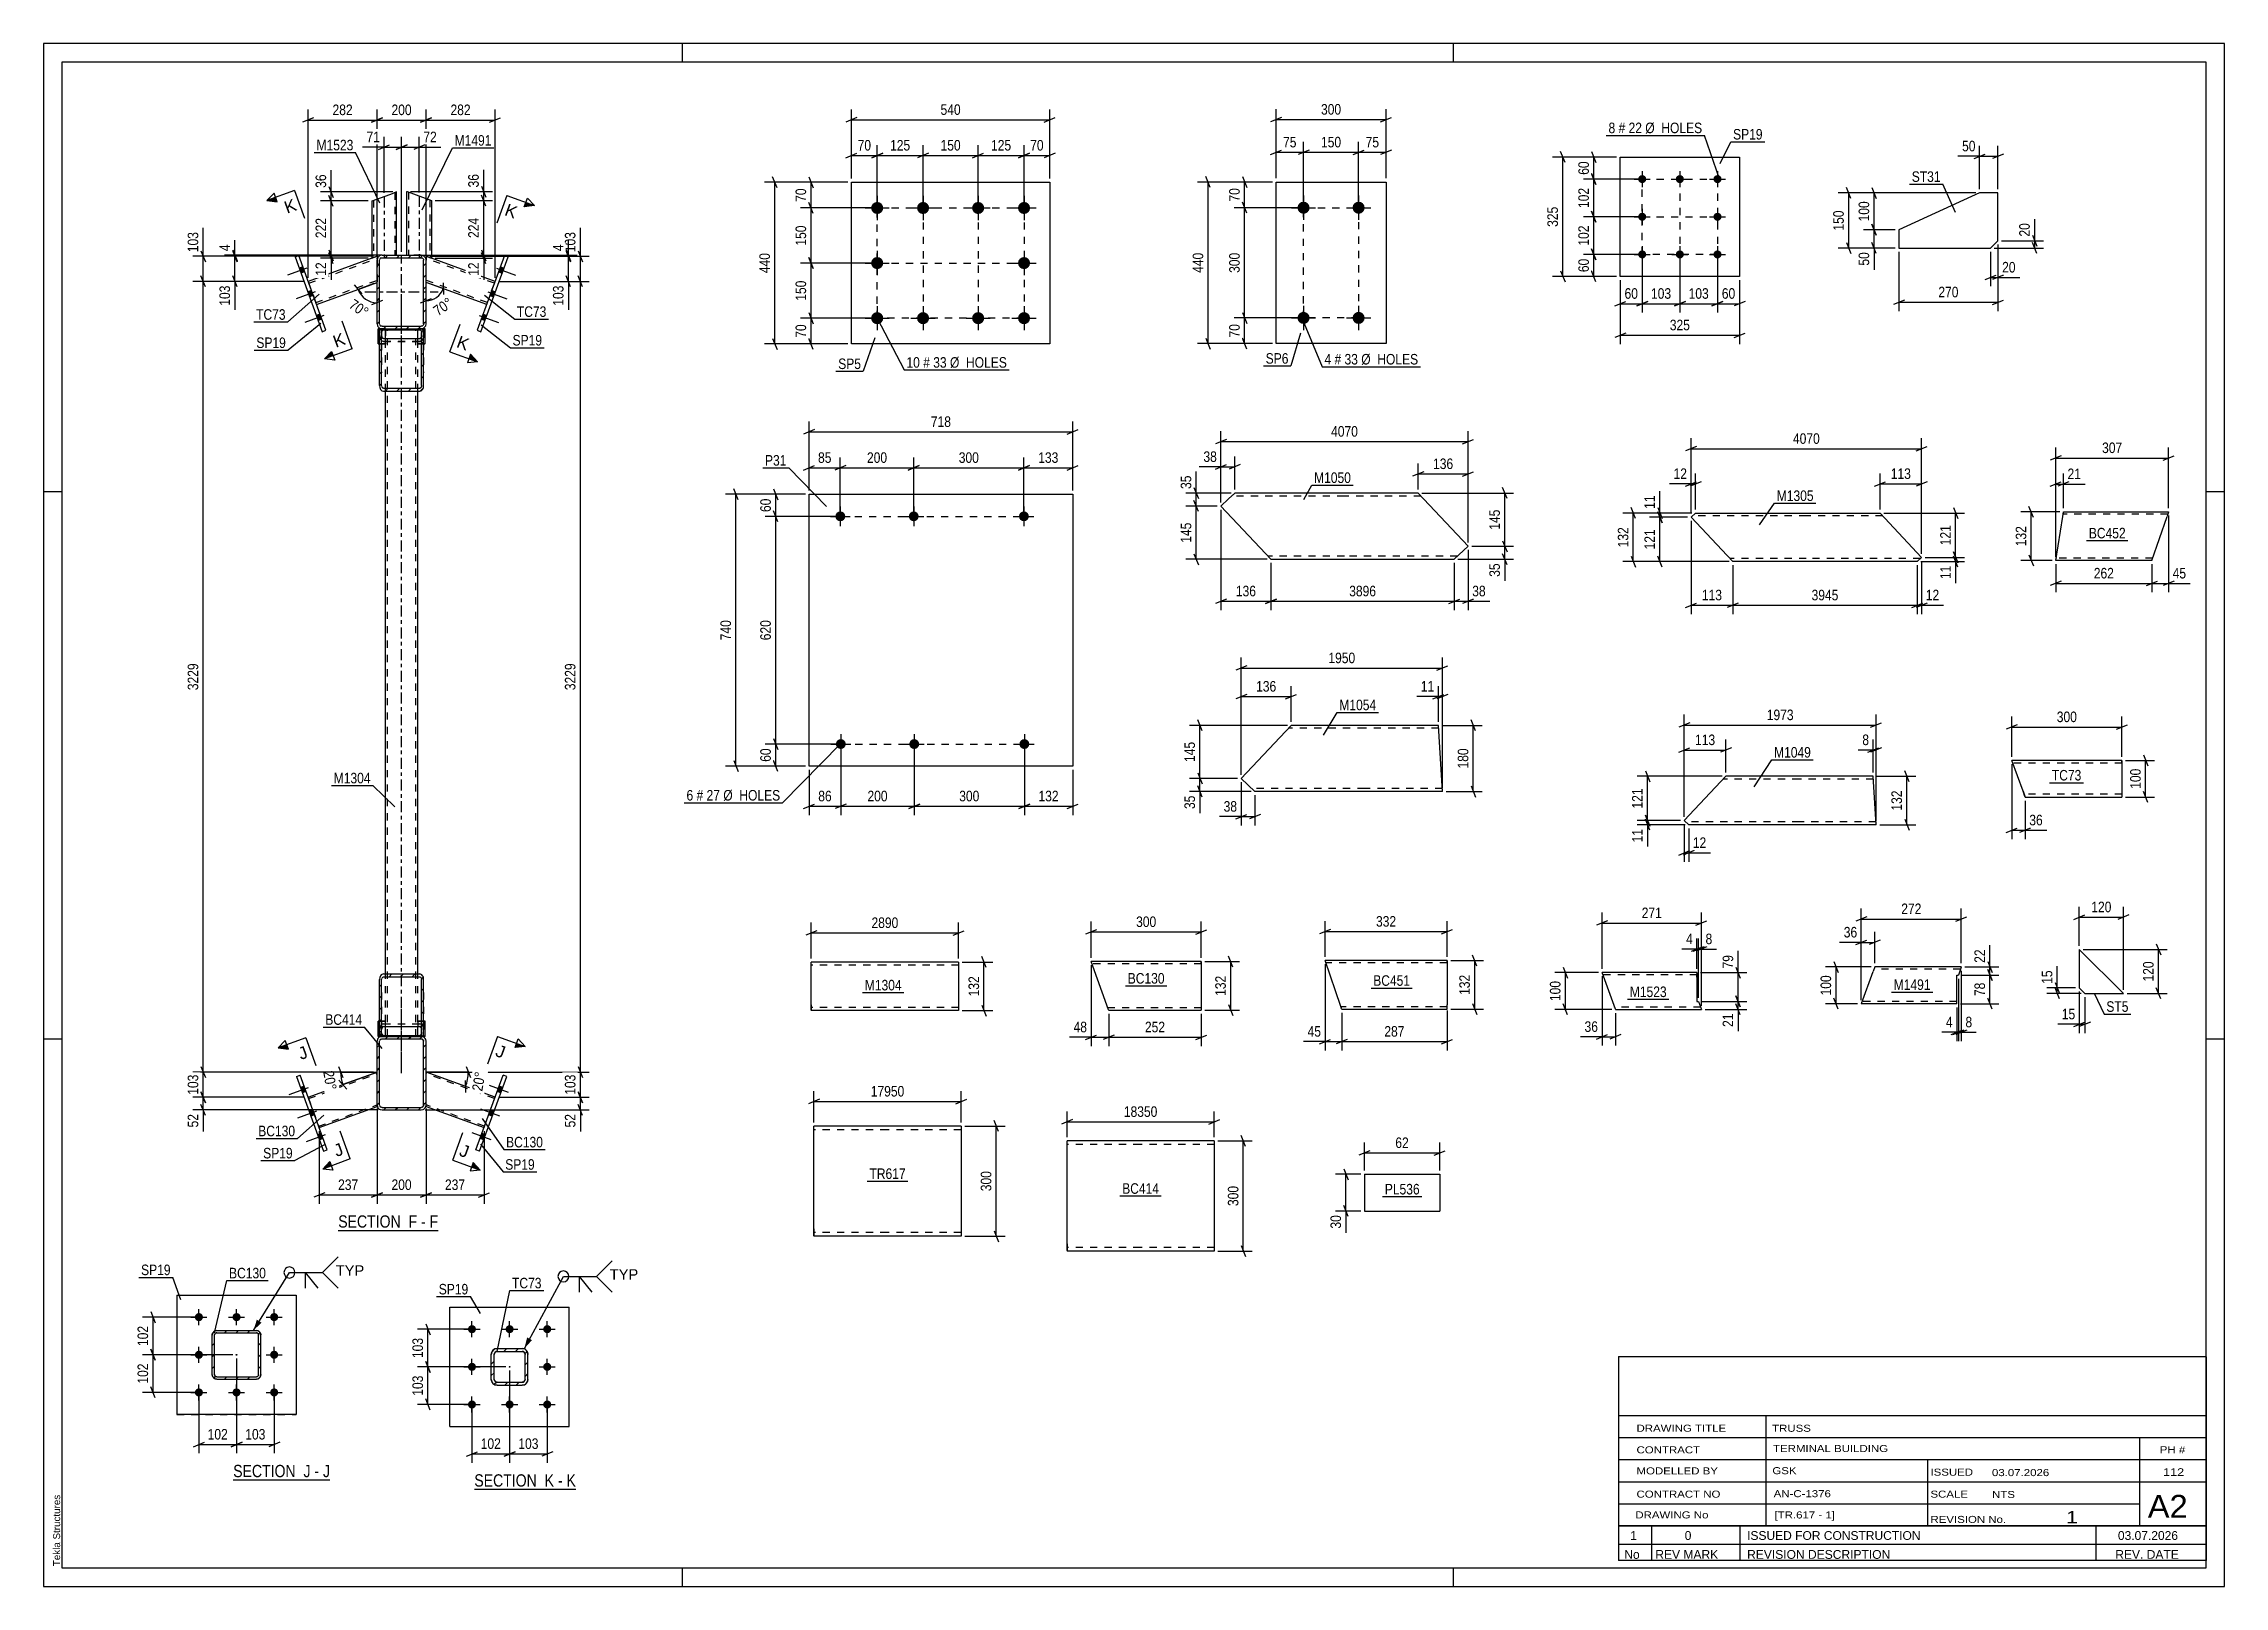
# Model space of a CAD drawing. Header units: millimetres. Extents: x 0 to 594, y 0 to 420.
import ezdxf

# ---------------------------------------------------------------- set-up
doc = ezdxf.new("R2010")
doc.units = ezdxf.units.MM
doc.linetypes.add('DXK_LINE_DOT2', pattern=[3.9198, 1.9599, -1.9599])
doc.linetypes.add('DXK_LINE_DOT3', pattern=[5.9187, 2.979, -0.9799, 0.9799, -0.9799])
doc.styles.add('Arial', font='ARIAL.TTF', dxfattribs={"height": 0.2})
doc.styles.add('Arial Narrow', font='ARIALN.TTF', dxfattribs={"height": 0.2})

# ---------------------------------------------------------------- blocks, each defined once
blk = doc.blocks.new('Unknown-761532499-1163')
at = {"color": 5, "linetype": 'Continuous'}
for p, q in [((594, 420), (0, 420)), ((0, 420), (0, 0)), ((174, 415), (174, 420)), ((384, 415), (384, 420)), ((594, 0), (594, 420)), ((589, 415), (5, 415)), ((5, 415), (5, 5)), ((589, 5), (589, 415)), ((5, 298), (0, 298)), ((594, 298), (589, 298)), ((5, 149), (0, 149)), ((594, 149), (589, 149)), ((0, 0), (594, 0)), ((5, 5), (589, 5)), ((174, 0), (174, 5)), ((384, 0), (384, 5))]:
    blk.add_line(p, q, dxfattribs=at)
at = {"color": 174, "linetype": 'Continuous', "style": 'Arial'}
blk.add_text('Tekla Structures', height=1.9102, rotation=90, dxfattribs=at).set_placement((4.5, 5.5))
blk = doc.blocks.new('Unknown-761532499-37386')
at = {"color": 7, "linetype": 'Continuous'}
for p, q in [((429, 16.5), (589, 16.5)), ((589, 16.5), (429, 16.5)), ((429, 16.5), (429, 11.5)), ((438, 16.5), (438, 11.5)), ((462, 16.5), (462, 11.5)), ((559, 16.5), (559, 11.5)), ((589, 16.5), (589, 11.5)), ((429, 11.5), (589, 11.5)), ((429, 11.5), (429, 7)), ((429, 11.5), (589, 11.5)), ((589, 7), (429, 7)), ((438, 11.5), (438, 7)), ((462, 11.5), (462, 7)), ((559, 11.5), (559, 7)), ((589, 11.5), (589, 7))]:
    blk.add_line(p, q, dxfattribs=at)
at = {"color": 7, "linetype": 'Continuous', "style": 'Arial Narrow'}
for s, height, width, p in [('1', 2.39, 1.196471, (432.16, 12.65)), ('0', 2.39, 1.196471, (447, 12.65)), ('ISSUED FOR CONSTRUCTION', 2.3861, 1.196471, (464, 12.65)), ('03.07.2026', 2.386, 1.196471, (565, 12.65)), ('No', 2.386, 1.2, (430.54, 7.5)), ('REV MARK', 2.386, 1.2, (439, 7.5)), ('REVISION DESCRIPTION', 2.3861, 1.2, (464, 7.5)), ('REV. DATE', 2.386, 1.2, (564.28, 7.5))]:
    blk.add_text(s, height=height, dxfattribs=dict(at, width=width)).set_placement(p)
blk = doc.blocks.new('Unknown-761532499-37387')
at = {"color": 7, "linetype": 'Continuous'}
for p, q in [((429, 62.55), (429, 16.5)), ((429, 62.55), (589, 62.55)), ((589, 62.5), (589, 16.5)), ((429, 46.5), (589, 46.5)), ((469.14, 46.5), (469.14, 16.5)), ((429, 40.5), (589, 40.5)), ((571, 16.6), (571, 40.5)), ((429, 34.5), (589, 34.5)), ((513.14, 34.5), (513.14, 16.5)), ((429, 28.5), (589, 28.5)), ((429, 22.5), (571, 22.5)), ((429, 16.5), (589, 16.5))]:
    blk.add_line(p, q, dxfattribs=at)
at = {"color": 7, "style": 'Arial Narrow'}
for s, height, width, p in [('DRAWING TITLE', 1.9089, 1.425378, (433.88, 42.1)), ('TRUSS', 1.909, 1.425378, (470.81, 42.09)), ('CONTRACT', 1.909, 1.425378, (433.88, 36.21)), ('TERMINAL BUILDING', 1.9089, 1.425378, (471.06, 36.57)), ('MODELLED BY', 1.9089, 1.425378, (433.88, 30.48)), ('GSK', 1.909, 1.425378, (470.88, 30.54)), ('ISSUED', 1.909, 1.425378, (513.94, 30.14)), ('03.07.2026', 1.909, 1.425378, (530.69, 30.02)), ('CONTRACT NO', 1.9089, 1.425378, (433.88, 24.16)), ('AN-C-1376', 1.909, 1.425378, (471.23, 24.28)), ('SCALE', 1.909, 1.425378, (513.94, 24.15)), ('A2', 6.204, 1.25, (573.14, 18.7)), ('DRAWING No', 1.909, 1.425378, (433.56, 18.5)), ('[TR.617 - 1]', 1.9089, 1.425378, (471.46, 18.49)), ('REVISION No.', 1.9089, 1.425378, (513.94, 17.27)), ('1', 3.34, 1.5, (550.91, 17.18))]:
    blk.add_text(s, height=height, dxfattribs=dict(at, width=width)).set_placement(p)
at = {"color": 7, "linetype": 'Continuous', "style": 'Arial Narrow', "width": 1.43}
for s, height, p in [('PH #', 1.909, (576.4, 36.25)), ('112', 2.1, (577.3, 30.05)), ('NTS', 1.909, (530.7, 24.05))]:
    blk.add_text(s, height=height, dxfattribs=at).set_placement(p)
blk = doc.blocks.new('Unknown-761532499-20 - 15301')
at = {"color": 6, "linetype": 'Continuous'}
blk.add_line((51.64, 28.98), (78, 28.98), dxfattribs=at)
at = {"color": 0, "linetype": 'Continuous'}
blk.add_wipeout([(69.74, 29.73), (69.74, 33.23), (51.64, 33.23), (51.64, 29.73)], dxfattribs=at)
blk.add_wipeout([(72.71, 29.73), (72.71, 33.23), (70.79, 33.23), (70.79, 29.73)], dxfattribs=at)
at = {"color": 7, "linetype": 'Continuous', "style": 'Arial Narrow'}
blk.add_text('SECTION ', height=3.34, dxfattribs=at).set_placement((51.64, 29.73))
at = {"color": 0, "linetype": 'Continuous'}
blk.add_wipeout([(75.04, 29.73), (75.04, 33.23), (73.76, 33.23), (73.76, 29.73)], dxfattribs=at)
at = {"color": 7, "linetype": 'Continuous', "style": 'Arial Narrow'}
blk.add_text('J', height=3.34, dxfattribs=at).set_placement((70.79, 29.73))
at = {"color": 0, "linetype": 'Continuous'}
blk.add_wipeout([(78, 29.73), (78, 33.23), (76.09, 33.23), (76.09, 29.73)], dxfattribs=at)
at = {"color": 7, "linetype": 'Continuous', "style": 'Arial Narrow'}
for s, p in [('-', (73.76, 29.73)), ('J', (76.09, 29.73))]:
    blk.add_text(s, height=3.34, dxfattribs=at).set_placement(p)
blk = doc.blocks.new('Unknown-761532499-21 - 15469')
at = {"color": 6, "linetype": 'Continuous'}
blk.add_line((117.32, 26.42), (144.96, 26.42), dxfattribs=at)
at = {"color": 0, "linetype": 'Continuous'}
blk.add_wipeout([(135.42, 27.17), (135.42, 30.67), (117.32, 30.67), (117.32, 27.17)], dxfattribs=at)
blk.add_wipeout([(139.03, 27.17), (139.03, 30.67), (136.47, 30.67), (136.47, 27.17)], dxfattribs=at)
at = {"color": 7, "linetype": 'Continuous', "style": 'Arial Narrow'}
blk.add_text('SECTION ', height=3.34, dxfattribs=at).set_placement((117.32, 27.17))
at = {"color": 0, "linetype": 'Continuous'}
blk.add_wipeout([(141.36, 27.17), (141.36, 30.67), (140.08, 30.67), (140.08, 27.17)], dxfattribs=at)
at = {"color": 7, "linetype": 'Continuous', "style": 'Arial Narrow'}
blk.add_text('K', height=3.34, dxfattribs=at).set_placement((136.47, 27.17))
at = {"color": 0, "linetype": 'Continuous'}
blk.add_wipeout([(144.96, 27.17), (144.96, 30.67), (142.41, 30.67), (142.41, 27.17)], dxfattribs=at)
at = {"color": 7, "linetype": 'Continuous', "style": 'Arial Narrow'}
for s, p in [('K', (142.41, 27.17)), ('-', (140.08, 27.17))]:
    blk.add_text(s, height=3.34, dxfattribs=at).set_placement(p)
blk = doc.blocks.new('Unknown-761532499-15 - 6932')
at = {"color": 6, "linetype": 'Continuous'}
blk.add_line((80.25, 96.92), (107.46, 96.92), dxfattribs=at)
at = {"color": 0, "linetype": 'Continuous'}
blk.add_wipeout([(98.36, 97.67), (98.36, 101.17), (80.25, 101.17), (80.25, 97.67)], dxfattribs=at)
blk.add_wipeout([(101.75, 97.67), (101.75, 101.17), (99.41, 101.17), (99.41, 97.67)], dxfattribs=at)
at = {"color": 7, "linetype": 'Continuous', "style": 'Arial Narrow'}
blk.add_text('SECTION ', height=3.34, dxfattribs=at).set_placement((80.25, 97.67))
at = {"color": 0, "linetype": 'Continuous'}
blk.add_wipeout([(104.07, 97.67), (104.07, 101.17), (102.8, 101.17), (102.8, 97.67)], dxfattribs=at)
at = {"color": 7, "linetype": 'Continuous', "style": 'Arial Narrow'}
blk.add_text('F', height=3.34, dxfattribs=at).set_placement((99.41, 97.67))
at = {"color": 0, "linetype": 'Continuous'}
blk.add_wipeout([(107.46, 97.67), (107.46, 101.17), (105.12, 101.17), (105.12, 97.67)], dxfattribs=at)
at = {"color": 7, "linetype": 'Continuous', "style": 'Arial Narrow'}
for s, p in [('F', (105.12, 97.67)), ('-', (102.8, 97.67))]:
    blk.add_text(s, height=3.34, dxfattribs=at).set_placement(p)
blk = doc.blocks.new('Part-761532499-31911 - 31910')
at = {"color": 2, "linetype": 'Continuous'}
for p, q in [((539.15, 216.48), (536.09, 224.88)), ((566.09, 224.88), (536.09, 224.88)), ((566.09, 224.88), (566.09, 214.88)), ((539.15, 216.48), (539.73, 214.88)), ((539.73, 214.88), (566.09, 214.88))]:
    blk.add_line(p, q, dxfattribs=at)
at = {"color": 7, "linetype": 'DXK_LINE_DOT2'}
for p, q in [((566.09, 224.08), (536.38, 224.08)), ((566.09, 224.41), (566.09, 224.88)), ((539.69, 215), (539.15, 216.48)), ((566.09, 215.68), (539.44, 215.68))]:
    blk.add_line(p, q, dxfattribs=at)
blk = doc.blocks.new('Part-761532499-15344 - 15301')
at = {"color": 2, "linetype": 'Continuous'}
for p, q in [((36.3, 79.3), (36.3, 79.3)), ((36.3, 79.3), (36.3, 46.8)), ((36.3, 79.3), (68.8, 79.3)), ((36.3, 79.3), (68.8, 79.3)), ((68.8, 79.3), (68.8, 79.3)), ((68.8, 79.3), (68.8, 46.8)), ((68.8, 46.8), (36.3, 46.8))]:
    blk.add_line(p, q, dxfattribs=at)
at = {"color": 7, "linetype": 'DXK_LINE_DOT2'}
blk.add_line((36.3, 46.8), (68.8, 46.8), dxfattribs=at)
blk = doc.blocks.new('Part-761532499-15320 - 15301')
at = {"linetype": 'Continuous'}
h = blk.add_hatch(dxfattribs=at)
h.set_pattern_fill('', scale=0.7, style=0, pattern_type=0)
h.set_pattern_definition([(45, (46.6914, 69.5302), (-1.57154, 1.57154), [])])
h.paths.add_polyline_path([(47.15, 69.62), (46.69, 69.53), (46.3, 69.27), (46.04, 68.88), (45.95, 68.42), (45.95, 57.62), (46.04, 57.16), (46.3, 56.77), (46.69, 56.51), (47.15, 56.42), (57.95, 56.42), (58.41, 56.51), (58.8, 56.77), (59.06, 57.16), (59.15, 57.62), (59.15, 68.42), (59.06, 68.88), (58.8, 69.27), (58.41, 69.53), (57.95, 69.62)])
h.paths.add_polyline_path([(57.95, 69.02), (58.18, 68.98), (58.37, 68.85), (58.5, 68.65), (58.55, 68.42), (58.55, 57.62), (58.5, 57.39), (58.37, 57.2), (58.18, 57.07), (57.95, 57.02), (47.15, 57.02), (46.92, 57.07), (46.73, 57.2), (46.6, 57.39), (46.55, 57.62), (46.55, 68.42), (46.6, 68.65), (46.73, 68.85), (46.92, 68.98), (47.15, 69.02)])
blk.add_hatch(color=30, dxfattribs=at).paths.add_polyline_path([(52.55, 62.95, -1), (52.55, 63.15, -1)])
at = {"color": 2, "linetype": 'Continuous'}
for p, q in [((45.95, 68.45), (46.04, 68.91)), ((46.04, 68.88), (45.95, 68.42)), ((45.95, 68.42), (45.95, 68.45)), ((45.95, 68.42), (45.95, 68.45)), ((45.95, 57.62), (45.95, 68.42)), ((46.55, 68.42), (46.6, 68.65)), ((46.55, 57.62), (46.55, 68.42)), ((46.6, 68.65), (46.73, 68.85)), ((46.69, 69.55), (47.15, 69.65)), ((47.15, 69.62), (46.69, 69.53)), ((46.73, 68.85), (46.92, 68.98)), ((46.92, 68.98), (47.15, 69.02)), ((47.15, 69.65), (57.95, 69.65)), ((47.15, 69.62), (47.15, 69.65)), ((47.15, 69.62), (57.95, 69.62)), ((47.15, 69.02), (57.95, 69.02)), ((57.95, 69.62), (57.95, 69.65)), ((57.95, 69.65), (58.41, 69.55)), ((58.41, 69.53), (57.95, 69.62)), ((57.95, 69.02), (58.18, 68.98)), ((58.18, 68.98), (58.37, 68.85)), ((58.37, 68.85), (58.5, 68.65)), ((58.5, 68.65), (58.55, 68.42)), ((58.55, 57.62), (58.55, 68.42)), ((59.06, 68.91), (59.15, 68.45)), ((59.15, 68.42), (59.06, 68.88)), ((59.15, 68.42), (59.15, 68.45)), ((59.15, 68.42), (59.15, 68.45)), ((59.15, 57.62), (59.15, 68.42)), ((45.95, 57.62), (46.04, 57.16)), ((46.55, 57.65), (46.6, 57.42)), ((46.6, 57.39), (46.55, 57.62)), ((46.6, 57.42), (46.73, 57.22)), ((46.73, 57.2), (46.6, 57.39)), ((46.69, 56.51), (47.15, 56.42)), ((46.73, 57.22), (46.92, 57.09)), ((46.92, 57.07), (46.73, 57.2)), ((46.92, 57.09), (47.15, 57.05)), ((47.15, 57.02), (46.92, 57.07)), ((47.15, 57.02), (47.15, 57.05)), ((47.15, 57.05), (57.95, 57.05)), ((47.15, 57.02), (57.95, 57.02)), ((47.15, 56.42), (57.95, 56.42)), ((57.95, 57.05), (58.18, 57.09)), ((58.18, 57.07), (57.95, 57.02)), ((57.95, 57.02), (57.95, 57.05)), ((57.95, 56.42), (58.41, 56.51)), ((58.18, 57.09), (58.37, 57.22)), ((58.37, 57.2), (58.18, 57.07)), ((58.37, 57.22), (58.5, 57.42)), ((58.5, 57.39), (58.37, 57.2)), ((58.5, 57.42), (58.55, 57.65)), ((58.55, 57.62), (58.5, 57.39)), ((59.06, 57.16), (59.15, 57.62))]:
    blk.add_line(p, q, dxfattribs=at)
at = {"color": 7, "linetype": 'DXK_LINE_DOT2'}
for p, q in [((45.95, 57.62), (45.95, 68.42)), ((46.6, 68.68), (46.55, 68.45)), ((46.55, 68.42), (46.55, 68.45)), ((46.55, 57.65), (46.55, 68.45)), ((46.73, 68.87), (46.6, 68.68)), ((46.92, 69), (46.73, 68.87)), ((47.15, 69.05), (46.92, 69)), ((47.15, 69.02), (47.15, 69.05)), ((47.15, 69.05), (57.95, 69.05)), ((57.95, 69.02), (57.95, 69.05)), ((58.18, 69), (57.95, 69.05)), ((58.37, 68.87), (58.18, 69)), ((58.5, 68.68), (58.37, 68.87)), ((58.55, 68.45), (58.5, 68.68)), ((58.55, 68.42), (58.55, 68.45)), ((58.55, 57.65), (58.55, 68.45)), ((59.15, 57.62), (59.15, 68.42)), ((46.04, 57.19), (45.95, 57.65)), ((46.55, 57.62), (46.55, 57.65)), ((47.15, 56.45), (46.69, 56.54)), ((47.15, 56.45), (57.95, 56.45)), ((47.15, 56.42), (47.15, 56.45)), ((58.41, 56.54), (57.95, 56.45)), ((57.95, 56.42), (57.95, 56.45)), ((58.55, 57.62), (58.55, 57.65)), ((59.15, 57.65), (59.06, 57.19))]:
    blk.add_line(p, q, dxfattribs=at)
at = {"color": 7, "linetype": 'DXK_LINE_DOT3'}
blk.add_line((52.55, 63.02), (52.55, 63.08), dxfattribs=at)
at = {"color": 30, "linetype": 'DXK_LINE_DOT3'}
blk.add_line((52.55, 63.02), (52.55, 63.08), dxfattribs=at)
at = {"color": 30, "linetype": 'Continuous'}
blk.add_circle((52.55, 63.05), 0.1, dxfattribs=at)
at = {"color": 2, "linetype": 'Continuous'}
for centre, start, end in [((47.15, 68.45), 112.49986, 157.49986), ((47.15, 68.42), 112.50014, 157.50014), ((57.95, 68.45), 22.50014, 67.50014), ((57.95, 68.42), 22.49986, 67.49986), ((47.15, 57.62), 202.49986, 247.49986), ((57.95, 57.62), 292.50014, 337.50014)]:
    blk.add_arc(centre, 1.2, start, end, dxfattribs=at)
at = {"color": 7, "linetype": 'DXK_LINE_DOT2'}
for centre, start, end in [((47.15, 57.65), 202.50014, 247.50014), ((57.95, 57.65), 292.49986, 337.49986)]:
    blk.add_arc(centre, 1.2, start, end, dxfattribs=at)
blk = doc.blocks.new('Bolt-761532499-15439 - 15301')
at = {"linetype": 'Continuous'}
for points in [[(42.3, 74.4), (42.53, 74.37), (42.75, 74.3), (42.95, 74.19), (43.12, 74.03), (43.25, 73.85), (43.35, 73.64), (43.39, 73.41), (43.39, 73.18), (43.35, 72.96), (43.25, 72.75), (43.12, 72.56), (42.95, 72.41), (42.75, 72.29), (42.53, 72.22), (42.3, 72.2), (42.07, 72.22), (41.85, 72.29), (41.65, 72.41), (41.48, 72.56), (41.35, 72.75), (41.25, 72.96), (41.21, 73.18), (41.21, 73.41), (41.25, 73.64), (41.35, 73.85), (41.48, 74.03), (41.65, 74.19), (41.85, 74.3), (42.07, 74.37)], [(52.55, 74.4), (52.78, 74.37), (53, 74.3), (53.2, 74.19), (53.37, 74.03), (53.5, 73.85), (53.6, 73.64), (53.64, 73.41), (53.64, 73.18), (53.6, 72.96), (53.5, 72.75), (53.37, 72.56), (53.2, 72.41), (53, 72.29), (52.78, 72.22), (52.55, 72.2), (52.32, 72.22), (52.1, 72.29), (51.9, 72.41), (51.73, 72.56), (51.6, 72.75), (51.5, 72.96), (51.46, 73.18), (51.46, 73.41), (51.5, 73.64), (51.6, 73.85), (51.73, 74.03), (51.9, 74.19), (52.1, 74.3), (52.32, 74.37)], [(62.8, 74.4), (63.03, 74.37), (63.25, 74.3), (63.45, 74.19), (63.62, 74.03), (63.75, 73.85), (63.85, 73.64), (63.89, 73.41), (63.89, 73.18), (63.85, 72.96), (63.75, 72.75), (63.62, 72.56), (63.45, 72.41), (63.25, 72.29), (63.03, 72.22), (62.8, 72.2), (62.57, 72.22), (62.35, 72.29), (62.15, 72.41), (61.98, 72.56), (61.85, 72.75), (61.75, 72.96), (61.71, 73.18), (61.71, 73.41), (61.75, 73.64), (61.85, 73.85), (61.98, 74.03), (62.15, 74.19), (62.35, 74.3), (62.57, 74.37)], [(42.3, 64.15), (42.53, 64.12), (42.75, 64.05), (42.95, 63.94), (43.12, 63.78), (43.25, 63.6), (43.35, 63.39), (43.39, 63.16), (43.39, 62.93), (43.35, 62.71), (43.25, 62.5), (43.12, 62.31), (42.95, 62.16), (42.75, 62.04), (42.53, 61.97), (42.3, 61.95), (42.07, 61.97), (41.85, 62.04), (41.65, 62.16), (41.48, 62.31), (41.35, 62.5), (41.25, 62.71), (41.21, 62.93), (41.21, 63.16), (41.25, 63.39), (41.35, 63.6), (41.48, 63.78), (41.65, 63.94), (41.85, 64.05), (42.07, 64.12)], [(62.8, 64.15), (63.03, 64.12), (63.25, 64.05), (63.45, 63.94), (63.62, 63.78), (63.75, 63.6), (63.85, 63.39), (63.89, 63.16), (63.89, 62.93), (63.85, 62.71), (63.75, 62.5), (63.62, 62.31), (63.45, 62.16), (63.25, 62.04), (63.03, 61.97), (62.8, 61.95), (62.57, 61.97), (62.35, 62.04), (62.15, 62.16), (61.98, 62.31), (61.85, 62.5), (61.75, 62.71), (61.71, 62.93), (61.71, 63.16), (61.75, 63.39), (61.85, 63.6), (61.98, 63.78), (62.15, 63.94), (62.35, 64.05), (62.57, 64.12)], [(42.3, 53.9), (42.53, 53.87), (42.75, 53.8), (42.95, 53.69), (43.12, 53.53), (43.25, 53.35), (43.35, 53.14), (43.39, 52.91), (43.39, 52.68), (43.35, 52.46), (43.25, 52.25), (43.12, 52.06), (42.95, 51.91), (42.75, 51.79), (42.53, 51.72), (42.3, 51.7), (42.07, 51.72), (41.85, 51.79), (41.65, 51.91), (41.48, 52.06), (41.35, 52.25), (41.25, 52.46), (41.21, 52.68), (41.21, 52.91), (41.25, 53.14), (41.35, 53.35), (41.48, 53.53), (41.65, 53.69), (41.85, 53.8), (42.07, 53.87)], [(52.55, 53.9), (52.78, 53.87), (53, 53.8), (53.2, 53.69), (53.37, 53.53), (53.5, 53.35), (53.6, 53.14), (53.64, 52.91), (53.64, 52.68), (53.6, 52.46), (53.5, 52.25), (53.37, 52.06), (53.2, 51.91), (53, 51.79), (52.78, 51.72), (52.55, 51.7), (52.32, 51.72), (52.1, 51.79), (51.9, 51.91), (51.73, 52.06), (51.6, 52.25), (51.5, 52.46), (51.46, 52.68), (51.46, 52.91), (51.5, 53.14), (51.6, 53.35), (51.73, 53.53), (51.9, 53.69), (52.1, 53.8), (52.32, 53.87)], [(62.8, 53.9), (63.03, 53.87), (63.25, 53.8), (63.45, 53.69), (63.62, 53.53), (63.75, 53.35), (63.85, 53.14), (63.89, 52.91), (63.89, 52.68), (63.85, 52.46), (63.75, 52.25), (63.62, 52.06), (63.45, 51.91), (63.25, 51.79), (63.03, 51.72), (62.8, 51.7), (62.57, 51.72), (62.35, 51.79), (62.15, 51.91), (61.98, 52.06), (61.85, 52.25), (61.75, 52.46), (61.71, 52.68), (61.71, 52.91), (61.75, 53.14), (61.85, 53.35), (61.98, 53.53), (62.15, 53.69), (62.35, 53.8), (62.57, 53.87)]]:
    blk.add_hatch(color=1, dxfattribs=at).paths.add_polyline_path(points)
at = {"color": 1, "linetype": 'Continuous'}
for p, q in [((40.1, 73.3), (44.5, 73.3)), ((42.3, 71.1), (42.3, 75.5)), ((50.35, 73.3), (54.75, 73.3)), ((52.55, 71.1), (52.55, 75.5)), ((60.6, 73.3), (65, 73.3)), ((62.8, 71.1), (62.8, 75.5)), ((40.1, 63.05), (44.5, 63.05)), ((42.3, 60.85), (42.3, 65.25)), ((60.6, 63.05), (65, 63.05)), ((62.8, 60.85), (62.8, 65.25)), ((42.3, 50.6), (42.3, 55)), ((52.55, 50.6), (52.55, 55)), ((62.8, 50.6), (62.8, 55)), ((40.1, 52.8), (44.5, 52.8)), ((50.35, 52.8), (54.75, 52.8)), ((60.6, 52.8), (65, 52.8))]:
    blk.add_line(p, q, dxfattribs=at)
blk = doc.blocks.new('Part-761532499-31919 - 31918')
at = {"color": 2, "linetype": 'Continuous'}
for p, q in [((290.09, 157), (285.32, 170.1)), ((315.32, 170.1), (285.32, 170.1)), ((315.32, 170.1), (315.32, 170.01)), ((315.32, 170.01), (315.32, 156.9)), ((290.12, 156.9), (290.09, 157)), ((290.12, 156.9), (315.32, 156.9))]:
    blk.add_line(p, q, dxfattribs=at)
at = {"color": 7, "linetype": 'DXK_LINE_DOT2'}
for p, q in [((315.32, 169.5), (285.54, 169.5)), ((315.32, 169.75), (315.32, 170.1)), ((315.32, 157.5), (289.9, 157.5))]:
    blk.add_line(p, q, dxfattribs=at)
blk = doc.blocks.new('Part-761532499-15487 - 15469')
at = {"linetype": 'Continuous'}
h = blk.add_hatch(dxfattribs=at)
h.set_pattern_fill('', scale=0.7, style=0, pattern_type=0)
h.set_pattern_definition([(45, (122.919, 64.6429), (-1.57154, 1.57154), [])])
h.paths.add_polyline_path([(123.53, 64.76), (122.92, 64.64), (122.4, 64.3), (122.05, 63.78), (121.93, 63.16), (121.93, 56.36), (122.05, 55.75), (122.4, 55.23), (122.92, 54.89), (123.53, 54.76), (130.33, 54.76), (130.94, 54.89), (131.46, 55.23), (131.81, 55.75), (131.93, 56.36), (131.93, 63.16), (131.81, 63.78), (131.46, 64.3), (130.94, 64.64), (130.33, 64.76)])
h.paths.add_polyline_path([(130.33, 63.96), (130.64, 63.9), (130.9, 63.73), (131.07, 63.47), (131.13, 63.16), (131.13, 56.36), (131.07, 56.06), (130.9, 55.8), (130.64, 55.63), (130.33, 55.56), (123.53, 55.56), (123.23, 55.63), (122.97, 55.8), (122.79, 56.06), (122.73, 56.36), (122.73, 63.16), (122.79, 63.47), (122.97, 63.73), (123.23, 63.9), (123.53, 63.96)])
blk.add_hatch(color=30, dxfattribs=at).paths.add_polyline_path([(126.93, 59.66, -1), (126.93, 59.86, -1)])
at = {"color": 7, "linetype": 'DXK_LINE_DOT2'}
for p, q in [((121.93, 63.16), (122.05, 63.78)), ((121.93, 56.36), (121.93, 63.16)), ((122.79, 63.47), (122.73, 63.16)), ((122.73, 56.36), (122.73, 63.16)), ((122.92, 64.64), (123.53, 64.76)), ((123.53, 63.96), (123.23, 63.9)), ((123.53, 64.76), (130.33, 64.76)), ((123.53, 63.96), (130.33, 63.96)), ((130.33, 64.76), (130.94, 64.64)), ((130.64, 63.9), (130.33, 63.96)), ((131.13, 63.16), (131.07, 63.47)), ((131.13, 56.36), (131.13, 63.16)), ((131.81, 63.78), (131.93, 63.16)), ((131.93, 56.36), (131.93, 63.16)), ((122.05, 55.75), (121.93, 56.36)), ((122.73, 56.36), (122.79, 56.06)), ((123.53, 54.76), (122.92, 54.89)), ((123.23, 55.63), (123.53, 55.56)), ((123.53, 55.56), (130.33, 55.56)), ((123.53, 54.76), (130.33, 54.76)), ((130.33, 55.56), (130.64, 55.63)), ((130.94, 54.89), (130.33, 54.76)), ((131.07, 56.06), (131.13, 56.36)), ((131.93, 56.36), (131.81, 55.75))]:
    blk.add_line(p, q, dxfattribs=at)
at = {"color": 2, "linetype": 'Continuous'}
for p, q in [((122.05, 63.78), (121.93, 63.16)), ((121.93, 56.36), (121.93, 63.16)), ((122.73, 63.16), (122.79, 63.47)), ((122.73, 56.36), (122.73, 63.16)), ((123.53, 64.76), (122.92, 64.64)), ((123.23, 63.9), (123.53, 63.96)), ((123.53, 64.76), (130.33, 64.76)), ((123.53, 63.96), (130.33, 63.96)), ((130.94, 64.64), (130.33, 64.76)), ((130.33, 63.96), (130.64, 63.9)), ((131.07, 63.47), (131.13, 63.16)), ((131.13, 56.36), (131.13, 63.16)), ((131.93, 63.16), (131.81, 63.78)), ((131.93, 56.36), (131.93, 63.16)), ((121.93, 56.36), (122.05, 55.75)), ((122.79, 56.06), (122.73, 56.36)), ((122.92, 54.89), (123.53, 54.76)), ((123.53, 55.56), (123.23, 55.63)), ((123.53, 55.56), (130.33, 55.56)), ((123.53, 54.76), (130.33, 54.76)), ((130.64, 55.63), (130.33, 55.56)), ((130.33, 54.76), (130.94, 54.89)), ((131.13, 56.36), (131.07, 56.06)), ((131.81, 55.75), (131.93, 56.36))]:
    blk.add_line(p, q, dxfattribs=at)
at = {"color": 7, "linetype": 'DXK_LINE_DOT3'}
blk.add_line((126.93, 59.76), (126.93, 59.76), dxfattribs=at)
at = {"color": 30, "linetype": 'DXK_LINE_DOT3'}
blk.add_line((126.93, 59.76), (126.93, 59.76), dxfattribs=at)
at = {"color": 30, "linetype": 'Continuous'}
blk.add_circle((126.93, 59.76), 0.1, dxfattribs=at)
at = {"color": 7, "linetype": 'DXK_LINE_DOT2'}
for centre, radius, start, end in [((123.53, 63.16), 1.6, 112.5, 157.5), ((123.53, 63.16), 0.8, 112.5, 157.5), ((130.33, 63.16), 0.8, 22.5, 67.5), ((130.33, 63.16), 1.6, 22.5, 67.5), ((123.53, 56.36), 1.6, 202.5, 247.5), ((123.53, 56.36), 0.8, 202.5, 247.5), ((130.33, 56.36), 0.8, 292.5, 337.5), ((130.33, 56.36), 1.6, 292.5, 337.5)]:
    blk.add_arc(centre, radius, start, end, dxfattribs=at)
at = {"color": 2, "linetype": 'Continuous'}
for centre, radius, start, end in [((123.53, 63.16), 1.6, 112.5, 157.5), ((123.53, 63.16), 0.8, 112.5, 157.5), ((130.33, 63.16), 0.8, 22.5, 67.5), ((130.33, 63.16), 1.6, 22.5, 67.5), ((123.53, 56.36), 1.6, 202.5, 247.5), ((123.53, 56.36), 0.8, 202.5, 247.5), ((130.33, 56.36), 0.8, 292.5, 337.5), ((130.33, 56.36), 1.6, 292.5, 337.5)]:
    blk.add_arc(centre, radius, start, end, dxfattribs=at)
blk = doc.blocks.new('Part-761532499-15510 - 15469')
at = {"color": 2, "linetype": 'Continuous'}
for p, q in [((110.68, 43.51), (110.68, 76.01)), ((110.68, 76.01), (143.18, 76.01)), ((143.18, 43.51), (143.18, 76.01)), ((110.68, 43.51), (143.18, 43.51))]:
    blk.add_line(p, q, dxfattribs=at)
blk = doc.blocks.new('Bolt-761532499-15605 - 15469')
at = {"linetype": 'Continuous'}
for points in [[(116.68, 71.11, -1), (116.68, 68.91, -1)], [(126.93, 71.11, -1), (126.93, 68.91, -1)], [(137.18, 71.11, -1), (137.18, 68.91, -1)], [(116.68, 60.86, -1), (116.68, 58.66, -1)], [(137.18, 60.86, -1), (137.18, 58.66, -1)], [(116.68, 50.61, -1), (116.68, 48.41, -1)], [(126.93, 50.61, -1), (126.93, 48.41, -1)], [(137.18, 50.61, -1), (137.18, 48.41, -1)]]:
    blk.add_hatch(color=1, dxfattribs=at).paths.add_polyline_path(points)
at = {"color": 1, "linetype": 'Continuous'}
for p, q in [((116.68, 67.81), (116.68, 72.21)), ((126.93, 67.81), (126.93, 72.21)), ((137.18, 67.81), (137.18, 72.21)), ((114.48, 70.01), (118.88, 70.01)), ((124.73, 70.01), (129.13, 70.01)), ((134.98, 70.01), (139.38, 70.01)), ((114.48, 59.76), (118.88, 59.76)), ((116.68, 57.56), (116.68, 61.96)), ((134.98, 59.76), (139.38, 59.76)), ((137.18, 57.56), (137.18, 61.96)), ((114.48, 49.51), (118.88, 49.51)), ((116.68, 47.31), (116.68, 51.71)), ((124.73, 49.51), (129.13, 49.51)), ((126.93, 47.31), (126.93, 51.71)), ((134.98, 49.51), (139.38, 49.51)), ((137.18, 47.31), (137.18, 51.71))]:
    blk.add_line(p, q, dxfattribs=at)
blk = doc.blocks.new('Part-761532499-31947 - 31946')
at = {"color": 2, "linetype": 'Continuous'}
for p, q in [((382.27, 170.36), (349.06, 170.36)), ((353.33, 157.9), (349.06, 170.36)), ((382.27, 170.36), (382.27, 170.27)), ((382.27, 170.27), (382.27, 170.01)), ((382.27, 170.01), (382.27, 169.16)), ((382.27, 169.16), (382.27, 158.36)), ((353.55, 157.26), (353.33, 157.9)), ((353.55, 157.26), (353.58, 157.16)), ((353.58, 157.16), (382.27, 157.16)), ((382.27, 157.16), (382.27, 158.36))]:
    blk.add_line(p, q, dxfattribs=at)
at = {"color": 7, "linetype": 'DXK_LINE_DOT2'}
for p, q in [((382.27, 169.76), (349.26, 169.76)), ((382.27, 170.01), (382.27, 170.36)), ((382.27, 169.62), (382.27, 169.16)), ((353.33, 157.9), (353.46, 157.52)), ((382.27, 157.76), (353.38, 157.76)), ((382.27, 157.76), (382.27, 158.36)), ((382.27, 157.81), (382.27, 157.76)), ((382.27, 157.16), (382.27, 157.26))]:
    blk.add_line(p, q, dxfattribs=at)
blk = doc.blocks.new('Part-761532499-12100 - 12069')
at = {"color": 2, "linetype": 'Continuous'}
for p, q in [((324.45, 297.63), (322.75, 296.03)), ((354.3, 297.63), (324.45, 297.63)), ((374.4, 297.63), (354.4, 297.63)), ((388, 283.16), (374.4, 297.63)), ((322.75, 296.03), (320.69, 294.1)), ((332.79, 281.23), (320.69, 294.1)), ((334.3, 279.63), (332.79, 281.23)), ((334.3, 279.63), (354.3, 279.63)), ((354.4, 279.63), (384.25, 279.63)), ((388, 283.16), (384.25, 279.63))]:
    blk.add_line(p, q, dxfattribs=at)
at = {"color": 7, "linetype": 'DXK_LINE_DOT2'}
for p, q in [((324.45, 297.63), (323.4, 296.64)), ((354.3, 296.83), (323.6, 296.83)), ((375.15, 296.83), (354.4, 296.83)), ((334.18, 279.75), (332.79, 281.23)), ((354.3, 280.43), (333.55, 280.43)), ((385.1, 280.43), (354.4, 280.43))]:
    blk.add_line(p, q, dxfattribs=at)
blk = doc.blocks.new('Part-761532499-32569 - 32568')
at = {"color": 2, "linetype": 'Continuous'}
for p, q in [((548.08, 279.3), (549.96, 291.3)), ((549.96, 291.3), (550.15, 292.5)), ((550.15, 292.5), (578.79, 292.5)), ((574.26, 279.3), (578.38, 291.3)), ((578.67, 292.15), (578.38, 291.3)), ((578.76, 292.41), (578.67, 292.15)), ((578.79, 292.5), (578.76, 292.41)), ((574.26, 279.3), (548.08, 279.3))]:
    blk.add_line(p, q, dxfattribs=at)
at = {"color": 7, "linetype": 'DXK_LINE_DOT2'}
for p, q in [((578.58, 291.9), (550.06, 291.9)), ((550.14, 292.41), (550.1, 292.15)), ((550.15, 292.5), (550.14, 292.41)), ((578.79, 292.5), (578.67, 292.15)), ((548.18, 279.95), (548.17, 279.9)), ((548.17, 279.9), (548.18, 279.95)), ((574.47, 279.9), (548.17, 279.9)), ((548.2, 280.04), (548.18, 279.95)), ((548.18, 279.95), (548.2, 280.04))]:
    blk.add_line(p, q, dxfattribs=at)
blk = doc.blocks.new('Part-761532499-7042 - 6932')
at = {"linetype": 'Continuous'}
h = blk.add_hatch(dxfattribs=at)
h.set_pattern_fill('', scale=0.7, style=0, pattern_type=0)
h.set_pattern_definition([(45, (91.5062, 150.7733), (-1.57154, 1.57154), [])])
h.paths.add_polyline_path([(91.51, 165.18), (91.51, 150.77), (91.59, 150.18), (91.8, 149.72), (103.22, 149.72), (103.43, 150.18), (103.51, 150.77), (103.51, 165.18), (103.43, 165.77), (103.19, 166.28), (102.85, 166.61), (102.44, 166.73), (92.57, 166.73), (92.16, 166.61), (91.82, 166.28), (91.59, 165.77)])
h.paths.add_polyline_path([(92.2, 165.73), (92.37, 165.89), (92.57, 165.95), (102.44, 165.95), (102.64, 165.89), (102.82, 165.73), (102.93, 165.47), (102.97, 165.18), (102.97, 150.77), (102.93, 150.48), (102.82, 150.22), (102.64, 150.05), (102.44, 149.99), (92.57, 149.99), (92.37, 150.05), (92.2, 150.22), (92.08, 150.48), (92.04, 150.77), (92.04, 165.18), (92.08, 165.47)])
at = {"color": 2, "linetype": 'Continuous'}
for p, q in [((92.57, 166.73), (92.16, 166.61)), ((92.57, 166.73), (102.44, 166.73)), ((102.85, 166.61), (102.44, 166.73)), ((91.59, 165.77), (91.51, 165.18)), ((91.51, 150.77), (91.51, 165.18)), ((92.04, 165.18), (92.08, 165.47)), ((92.04, 150.77), (92.04, 165.18)), ((92.37, 165.89), (92.57, 165.95)), ((92.57, 165.95), (102.44, 165.95)), ((102.44, 165.95), (102.64, 165.89)), ((102.93, 165.47), (102.97, 165.18)), ((102.97, 150.77), (102.97, 165.18)), ((103.51, 165.18), (103.43, 165.77)), ((103.51, 150.77), (103.51, 165.18)), ((91.51, 150.77), (91.51, 149.72)), ((91.51, 150.77), (91.59, 150.18)), ((91.51, 149.72), (91.8, 149.72)), ((91.59, 150.18), (91.8, 149.72)), ((91.8, 149.72), (103.22, 149.72)), ((92.08, 151.9), (92.04, 151.6)), ((92.08, 150.48), (92.04, 150.77)), ((92.57, 152.38), (92.37, 152.32)), ((92.57, 149.99), (92.37, 150.05)), ((92.57, 152.38), (102.44, 152.38)), ((92.57, 149.99), (102.44, 149.99)), ((102.64, 152.32), (102.44, 152.38)), ((102.64, 150.05), (102.44, 149.99)), ((102.97, 151.6), (102.93, 151.9)), ((102.97, 150.77), (102.93, 150.48)), ((103.22, 149.72), (103.43, 150.18)), ((103.22, 149.72), (103.51, 149.72)), ((103.43, 150.18), (103.51, 150.77)), ((103.51, 149.72), (103.51, 150.77))]:
    blk.add_line(p, q, dxfattribs=at)
at = {"color": 7, "linetype": 'DXK_LINE_DOT2'}
for p, q in [((91.51, 149.72), (91.51, 165.18)), ((92.04, 149.72), (92.04, 165.18)), ((102.97, 149.72), (102.97, 165.18)), ((103.51, 150.77), (103.51, 165.18)), ((91.51, 151.6), (91.59, 152.2)), ((91.8, 149.72), (103.43, 149.72)), ((92.16, 153.04), (92.57, 153.16)), ((92.57, 153.16), (102.44, 153.16)), ((102.44, 153.16), (102.85, 153.04)), ((103.43, 152.2), (103.51, 151.6))]:
    blk.add_line(p, q, dxfattribs=at)
at = {"color": 7, "linetype": 'DXK_LINE_DOT3'}
blk.add_line((97.51, 142.44), (97.51, 157.97), dxfattribs=at)
at = {"color": 2, "linetype": 'Continuous'}
for centre, radius, start, end in [((92.97, 165.45), 1.42, 124.46641, 166.70508), ((102.05, 165.45), 1.42, 13.29492, 55.53359), ((92.77, 165.31), 0.709, 124.46641, 166.70508), ((102.24, 165.31), 0.709, 13.29492, 55.53359), ((92.77, 151.74), 0.709, 124.46641, 166.70508), ((92.77, 150.64), 0.709, 193.29492, 235.53359), ((102.24, 151.74), 0.709, 13.29492, 55.53359), ((102.24, 150.64), 0.709, 304.46641, 346.70508)]:
    blk.add_arc(centre, radius, start, end, dxfattribs=at)
at = {"color": 7, "linetype": 'DXK_LINE_DOT2'}
for centre, start, end in [((92.97, 151.87), 124.46641, 166.70508), ((102.05, 151.87), 13.29492, 55.53359)]:
    blk.add_arc(centre, 1.42, start, end, dxfattribs=at)
blk = doc.blocks.new('Bolt-761532499-6942 - 6932')
at = {"linetype": 'Continuous'}
for points in [[(124.41, 359.24), (123.91, 357.86), (124.92, 357.49), (125.42, 358.87)], [(124.41, 359.24), (123.91, 357.86), (124.92, 357.49), (125.42, 358.87)], [(124.41, 359.24), (123.91, 357.86), (124.92, 357.49), (125.42, 358.87)], [(122.08, 352.82), (121.58, 351.44), (122.58, 351.07), (123.08, 352.45)], [(122.08, 352.82), (121.58, 351.44), (122.58, 351.07), (123.08, 352.45)], [(119.74, 346.39), (119.24, 345.02), (120.24, 344.65), (120.74, 346.03)], [(119.74, 346.39), (119.24, 345.02), (120.24, 344.65), (120.74, 346.03)], [(119.74, 346.39), (119.24, 345.02), (120.24, 344.65), (120.74, 346.03)]]:
    blk.add_hatch(color=1, dxfattribs=at).paths.add_polyline_path(points)
at = {"color": 1, "linetype": 'Continuous'}
for p, q in [((123.35, 358.84), (128.55, 356.95)), ((123.35, 358.84), (128.55, 356.95)), ((123.35, 358.84), (128.55, 356.95)), ((123.91, 357.86), (124.92, 357.49)), ((123.91, 357.86), (124.92, 357.49)), ((123.91, 357.86), (124.92, 357.49)), ((124.41, 359.24), (125.42, 358.87)), ((124.41, 359.24), (125.42, 358.87)), ((124.41, 359.24), (125.42, 358.87)), ((121.01, 352.42), (126.21, 350.53)), ((121.01, 352.42), (126.21, 350.53)), ((121.58, 351.44), (122.58, 351.07)), ((121.58, 351.44), (122.58, 351.07)), ((122.08, 352.82), (123.08, 352.45)), ((122.08, 352.82), (123.08, 352.45)), ((118.68, 346), (123.87, 344.11)), ((118.68, 346), (123.87, 344.11)), ((118.68, 346), (123.87, 344.11)), ((119.24, 345.02), (120.24, 344.65)), ((119.24, 345.02), (120.24, 344.65)), ((119.24, 345.02), (120.24, 344.65)), ((119.74, 346.39), (120.74, 346.03)), ((119.74, 346.39), (120.74, 346.03)), ((119.74, 346.39), (120.74, 346.03))]:
    blk.add_line(p, q, dxfattribs=at)
blk = doc.blocks.new('Bolt-761532499-6943 - 6932')
at = {"linetype": 'Continuous'}
for points in [[(71.1, 357.86), (70.6, 359.24), (69.6, 358.87), (70.1, 357.49)], [(71.1, 357.86), (70.6, 359.24), (69.6, 358.87), (70.1, 357.49)], [(71.1, 357.86), (70.6, 359.24), (69.6, 358.87), (70.1, 357.49)], [(73.44, 351.44), (72.93, 352.82), (71.93, 352.45), (72.43, 351.07)], [(73.44, 351.44), (72.93, 352.82), (71.93, 352.45), (72.43, 351.07)], [(75.77, 345.02), (75.27, 346.39), (74.27, 346.03), (74.77, 344.65)], [(75.77, 345.02), (75.27, 346.39), (74.27, 346.03), (74.77, 344.65)], [(75.77, 345.02), (75.27, 346.39), (74.27, 346.03), (74.77, 344.65)]]:
    blk.add_hatch(color=1, dxfattribs=at).paths.add_polyline_path(points)
at = {"color": 1, "linetype": 'Continuous'}
for p, q in [((71.66, 358.84), (66.46, 356.95)), ((71.66, 358.84), (66.46, 356.95)), ((71.66, 358.84), (66.46, 356.95)), ((70.6, 359.24), (69.6, 358.87)), ((70.6, 359.24), (69.6, 358.87)), ((70.6, 359.24), (69.6, 358.87)), ((71.1, 357.86), (70.1, 357.49)), ((71.1, 357.86), (70.1, 357.49)), ((71.1, 357.86), (70.1, 357.49)), ((74, 352.42), (68.8, 350.53)), ((74, 352.42), (68.8, 350.53)), ((72.93, 352.82), (71.93, 352.45)), ((72.93, 352.82), (71.93, 352.45)), ((73.44, 351.44), (72.43, 351.07)), ((73.44, 351.44), (72.43, 351.07)), ((76.34, 346), (71.14, 344.11)), ((76.34, 346), (71.14, 344.11)), ((76.34, 346), (71.14, 344.11)), ((75.27, 346.39), (74.27, 346.03)), ((75.27, 346.39), (74.27, 346.03)), ((75.27, 346.39), (74.27, 346.03)), ((75.77, 345.02), (74.77, 344.65)), ((75.77, 345.02), (74.77, 344.65)), ((75.77, 345.02), (74.77, 344.65))]:
    blk.add_line(p, q, dxfattribs=at)
blk = doc.blocks.new('Bolt-761532499-6944 - 6932')
at = {"linetype": 'Continuous'}
for points in [[(124.55, 134.4), (125.05, 135.78), (124.05, 136.14), (123.55, 134.76)], [(124.55, 134.4), (125.05, 135.78), (124.05, 136.14), (123.55, 134.76)], [(124.55, 134.4), (125.05, 135.78), (124.05, 136.14), (123.55, 134.76)], [(122.21, 127.98), (122.72, 129.35), (121.71, 129.72), (121.21, 128.34)], [(122.21, 127.98), (122.72, 129.35), (121.71, 129.72), (121.21, 128.34)], [(119.88, 121.55), (120.38, 122.93), (119.38, 123.3), (118.87, 121.92)], [(119.88, 121.55), (120.38, 122.93), (119.38, 123.3), (118.87, 121.92)], [(119.88, 121.55), (120.38, 122.93), (119.38, 123.3), (118.87, 121.92)]]:
    blk.add_hatch(color=1, dxfattribs=at).paths.add_polyline_path(points)
at = {"color": 1, "linetype": 'Continuous'}
for p, q in [((126.62, 134.43), (121.42, 136.32)), ((126.62, 134.43), (121.42, 136.32)), ((126.62, 134.43), (121.42, 136.32)), ((124.55, 134.4), (123.55, 134.76)), ((124.55, 134.4), (123.55, 134.76)), ((124.55, 134.4), (123.55, 134.76)), ((125.05, 135.78), (124.05, 136.14)), ((125.05, 135.78), (124.05, 136.14)), ((125.05, 135.78), (124.05, 136.14)), ((124.28, 128), (119.08, 129.9)), ((124.28, 128), (119.08, 129.9)), ((122.21, 127.98), (121.21, 128.34)), ((122.21, 127.98), (121.21, 128.34)), ((122.72, 129.35), (121.71, 129.72)), ((122.72, 129.35), (121.71, 129.72)), ((121.94, 121.58), (116.74, 123.48)), ((121.94, 121.58), (116.74, 123.48)), ((121.94, 121.58), (116.74, 123.48)), ((119.88, 121.55), (118.87, 121.92)), ((119.88, 121.55), (118.87, 121.92)), ((119.88, 121.55), (118.87, 121.92)), ((120.38, 122.93), (119.38, 123.3)), ((120.38, 122.93), (119.38, 123.3)), ((120.38, 122.93), (119.38, 123.3))]:
    blk.add_line(p, q, dxfattribs=at)
blk = doc.blocks.new('Part-761532499-7064 - 6932')
at = {"color": 7, "linetype": 'DXK_LINE_DOT2'}
for p, q in [((91.51, 149.72), (91.51, 161.72)), ((92.04, 161.72), (92.04, 149.72)), ((102.97, 149.72), (102.97, 161.72)), ((103.51, 161.72), (103.51, 149.72)), ((91.59, 152.2), (91.51, 151.6)), ((92.04, 149.72), (91.51, 149.72)), ((92.04, 151.6), (92.08, 151.9)), ((92.37, 153.1), (92.16, 153.04)), ((92.57, 153.16), (92.37, 153.1)), ((92.37, 152.32), (92.57, 152.38)), ((92.57, 153.16), (102.44, 153.16)), ((92.57, 152.38), (102.44, 152.38)), ((102.82, 153.05), (102.44, 153.16)), ((102.44, 152.38), (102.64, 152.32)), ((102.85, 153.04), (102.82, 153.05)), ((102.93, 151.9), (102.97, 151.6)), ((103.51, 149.72), (102.97, 149.72)), ((103.51, 151.6), (103.43, 152.2))]:
    blk.add_line(p, q, dxfattribs=at)
for centre, radius, start, end in [((92.97, 151.87), 1.42, 124.46641, 166.70508), ((92.77, 151.74), 0.709, 124.46641, 166.70508), ((102.24, 151.74), 0.709, 13.29492, 55.53359), ((102.05, 151.87), 1.42, 13.29492, 55.53359)]:
    blk.add_arc(centre, radius, start, end, dxfattribs=at)
blk = doc.blocks.new('Bolt-761532499-6945 - 6932')
at = {"linetype": 'Continuous'}
for points in [[(71.46, 134.76), (70.96, 136.14), (69.96, 135.78), (70.46, 134.4)], [(71.46, 134.76), (70.96, 136.14), (69.96, 135.78), (70.46, 134.4)], [(71.46, 134.76), (70.96, 136.14), (69.96, 135.78), (70.46, 134.4)], [(73.8, 128.34), (73.3, 129.72), (72.3, 129.35), (72.8, 127.98)], [(73.8, 128.34), (73.3, 129.72), (72.3, 129.35), (72.8, 127.98)], [(76.14, 121.92), (75.64, 123.3), (74.63, 122.93), (75.14, 121.56)], [(76.14, 121.92), (75.64, 123.3), (74.63, 122.93), (75.14, 121.56)], [(76.14, 121.92), (75.64, 123.3), (74.63, 122.93), (75.14, 121.56)]]:
    blk.add_hatch(color=1, dxfattribs=at).paths.add_polyline_path(points)
at = {"color": 1, "linetype": 'Continuous'}
for p, q in [((72.03, 135.75), (66.83, 133.86)), ((72.03, 135.75), (66.83, 133.86)), ((72.03, 135.75), (66.83, 133.86)), ((70.96, 136.14), (69.96, 135.78)), ((70.96, 136.14), (69.96, 135.78)), ((70.96, 136.14), (69.96, 135.78)), ((71.46, 134.76), (70.46, 134.4)), ((71.46, 134.76), (70.46, 134.4)), ((71.46, 134.76), (70.46, 134.4)), ((74.37, 129.33), (69.17, 127.43)), ((74.37, 129.33), (69.17, 127.43)), ((73.3, 129.72), (72.3, 129.35)), ((73.3, 129.72), (72.3, 129.35)), ((73.8, 128.34), (72.8, 127.98)), ((73.8, 128.34), (72.8, 127.98)), ((76.7, 122.91), (71.5, 121.01)), ((76.7, 122.91), (71.5, 121.01)), ((76.7, 122.91), (71.5, 121.01)), ((75.64, 123.3), (74.63, 122.93)), ((75.64, 123.3), (74.63, 122.93)), ((75.64, 123.3), (74.63, 122.93)), ((76.14, 121.92), (75.14, 121.56)), ((76.14, 121.92), (75.14, 121.56)), ((76.14, 121.92), (75.14, 121.56))]:
    blk.add_line(p, q, dxfattribs=at)
blk = doc.blocks.new('Part-761532499-7082 - 6932')
at = {"color": 2, "linetype": 'Continuous'}
for p, q in [((68.84, 138.85), (69.85, 139.21)), ((68.84, 138.85), (76.25, 118.49)), ((77.26, 118.85), (69.85, 139.21)), ((76.25, 118.49), (77.26, 118.85))]:
    blk.add_line(p, q, dxfattribs=at)
blk = doc.blocks.new('Part-761532499-6968 - 6932')
at = {"linetype": 'Continuous'}
h = blk.add_hatch(dxfattribs=at)
h.set_pattern_fill('', scale=0.7, style=0, pattern_type=0)
h.set_pattern_definition([(45, (90.8396, 131.0563), (-1.57154, 1.57154), [])])
h.paths.add_polyline_path([(90.84, 148.39), (90.84, 131.06), (90.94, 130.55), (91.23, 130.11), (91.66, 129.82), (92.17, 129.72), (102.84, 129.72), (103.35, 129.82), (103.78, 130.11), (104.07, 130.55), (104.17, 131.06), (104.17, 148.39), (104.07, 148.9), (103.78, 149.33), (103.35, 149.62), (102.84, 149.72), (92.17, 149.72), (91.66, 149.62), (91.23, 149.33), (90.94, 148.9)])
h.paths.add_polyline_path([(91.7, 148.86), (91.92, 149.01), (92.17, 149.06), (102.84, 149.06), (103.09, 149.01), (103.31, 148.86), (103.46, 148.64), (103.51, 148.39), (103.51, 131.06), (103.46, 130.8), (103.31, 130.58), (103.09, 130.44), (102.84, 130.39), (92.17, 130.39), (91.92, 130.44), (91.7, 130.58), (91.56, 130.8), (91.51, 131.06), (91.51, 148.39), (91.56, 148.64)])
at = {"color": 2, "linetype": 'Continuous'}
for p, q in [((90.94, 148.9), (90.84, 148.39)), ((91.51, 148.39), (91.56, 148.64)), ((92.17, 149.72), (91.66, 149.62)), ((91.92, 149.01), (92.17, 149.06)), ((92.17, 149.72), (102.84, 149.72)), ((92.17, 149.06), (102.84, 149.06)), ((103.35, 149.62), (102.84, 149.72)), ((102.84, 149.06), (103.09, 149.01)), ((103.46, 148.64), (103.51, 148.39)), ((104.17, 148.39), (104.07, 148.9)), ((90.84, 131.06), (90.84, 148.39)), ((91.51, 131.06), (91.51, 148.39)), ((103.51, 131.06), (103.51, 148.39)), ((104.17, 131.06), (104.17, 148.39)), ((90.84, 131.06), (90.94, 130.55)), ((91.56, 130.8), (91.51, 131.06)), ((103.51, 131.06), (103.46, 130.8)), ((104.07, 130.55), (104.17, 131.06)), ((91.66, 129.82), (92.17, 129.72)), ((92.17, 130.39), (91.92, 130.44)), ((92.17, 130.39), (102.84, 130.39)), ((92.17, 129.72), (102.84, 129.72)), ((103.09, 130.44), (102.84, 130.39)), ((102.84, 129.72), (103.35, 129.82))]:
    blk.add_line(p, q, dxfattribs=at)
at = {"color": 7, "linetype": 'DXK_LINE_DOT3'}
blk.add_line((97.51, 139.72), (97.51, 139.72), dxfattribs=at)
at = {"color": 2, "linetype": 'Continuous'}
for centre, radius, start, end in [((92.17, 148.39), 1.33, 112.5, 157.5), ((92.17, 148.39), 0.667, 112.5, 157.5), ((102.84, 148.39), 0.667, 22.5, 67.5), ((102.84, 148.39), 1.33, 22.5, 67.5), ((92.17, 131.06), 0.667, 202.5, 247.5), ((102.84, 131.06), 0.667, 292.5, 337.5), ((92.17, 131.06), 1.33, 202.5, 247.5), ((102.84, 131.06), 1.33, 292.5, 337.5)]:
    blk.add_arc(centre, radius, start, end, dxfattribs=at)
blk = doc.blocks.new('Part-761532499-7021 - 6932')
at = {"color": 7, "linetype": 'DXK_LINE_DOT2'}
for p, q in [((91.11, 149.72), (91.11, 153.83)), ((91.11, 153.83), (93.11, 153.83)), ((93.11, 153.83), (91.11, 153.83)), ((91.11, 149.72), (91.11, 149.72)), ((91.11, 149.72), (93.11, 149.72)), ((93.11, 149.72), (91.11, 149.72)), ((93.11, 149.72), (93.11, 153.83)), ((93.11, 149.72), (93.11, 149.72))]:
    blk.add_line(p, q, dxfattribs=at)
blk = doc.blocks.new('Part-761532499-7022 - 6932')
at = {"color": 7, "linetype": 'DXK_LINE_DOT2'}
for p, q in [((101.91, 149.72), (101.91, 153.83)), ((101.91, 153.83), (103.91, 153.83)), ((101.91, 153.83), (103.91, 153.83)), ((103.91, 149.72), (101.91, 149.72)), ((101.91, 149.72), (101.91, 149.72)), ((101.91, 149.72), (103.91, 149.72)), ((103.91, 149.72), (103.91, 153.83)), ((103.91, 149.72), (103.91, 149.72))]:
    blk.add_line(p, q, dxfattribs=at)
blk = doc.blocks.new('Part-761532499-7023 - 6932')
at = {"color": 7, "linetype": 'DXK_LINE_DOT2'}
for p, q in [((91.11, 342.39), (91.11, 342.39)), ((91.11, 342.39), (93.11, 342.39)), ((93.11, 342.39), (91.11, 342.39)), ((91.11, 342.39), (91.11, 338.29)), ((93.11, 342.39), (93.11, 342.39)), ((93.11, 342.39), (93.11, 338.29)), ((93.11, 338.29), (91.11, 338.29)), ((93.11, 338.29), (91.11, 338.29))]:
    blk.add_line(p, q, dxfattribs=at)
blk = doc.blocks.new('Part-761532499-7024 - 6932')
at = {"color": 7, "linetype": 'DXK_LINE_DOT2'}
for p, q in [((103.91, 342.39), (101.91, 342.39)), ((101.91, 342.39), (101.91, 342.39)), ((101.91, 342.39), (103.91, 342.39)), ((101.91, 338.29), (101.91, 342.39)), ((103.91, 342.39), (103.91, 342.39)), ((103.91, 338.29), (103.91, 342.39)), ((103.91, 338.29), (101.91, 338.29)), ((101.91, 338.29), (103.91, 338.29))]:
    blk.add_line(p, q, dxfattribs=at)
blk = doc.blocks.new('Part-761532499-7025 - 6932')
at = {"color": 2, "linetype": 'Continuous'}
for p, q in [((91.11, 149.72), (91.11, 153.83)), ((91.11, 153.83), (91.51, 153.83)), ((91.11, 149.72), (91.11, 149.72)), ((91.11, 149.72), (91.51, 149.72)), ((93.11, 149.99), (93.11, 152.38))]:
    blk.add_line(p, q, dxfattribs=at)
at = {"color": 7, "linetype": 'DXK_LINE_DOT2'}
for p, q in [((91.11, 153.83), (93.11, 153.83)), ((91.11, 149.72), (93.11, 149.72)), ((91.51, 153.83), (93.11, 153.83)), ((91.51, 149.72), (93.11, 149.72)), ((93.11, 152.38), (93.11, 153.83)), ((93.11, 149.72), (93.11, 149.99)), ((93.11, 149.72), (93.11, 149.72))]:
    blk.add_line(p, q, dxfattribs=at)
blk = doc.blocks.new('Part-761532499-7026 - 6932')
at = {"color": 7, "linetype": 'DXK_LINE_DOT2'}
for p, q in [((103.51, 153.83), (101.91, 153.83)), ((103.91, 153.83), (101.91, 153.83)), ((101.91, 153.83), (101.91, 152.38)), ((101.91, 149.72), (101.91, 149.99)), ((103.51, 149.72), (101.91, 149.72)), ((101.91, 149.72), (101.91, 149.72)), ((101.91, 149.72), (103.91, 149.72))]:
    blk.add_line(p, q, dxfattribs=at)
at = {"color": 2, "linetype": 'Continuous'}
for p, q in [((101.91, 149.99), (101.91, 152.38)), ((103.91, 153.83), (103.51, 153.83)), ((103.91, 149.72), (103.51, 149.72)), ((103.91, 149.72), (103.91, 153.83)), ((103.91, 149.72), (103.91, 149.72))]:
    blk.add_line(p, q, dxfattribs=at)
blk = doc.blocks.new('Part-761532499-7027 - 6932')
at = {"color": 2, "linetype": 'Continuous'}
for p, q in [((91.11, 342.39), (91.51, 342.39)), ((91.11, 338.29), (91.11, 342.39)), ((93.11, 339.73), (93.11, 342.12)), ((91.11, 338.29), (91.51, 338.29))]:
    blk.add_line(p, q, dxfattribs=at)
at = {"color": 7, "linetype": 'DXK_LINE_DOT2'}
for p, q in [((91.51, 342.39), (93.11, 342.39)), ((93.11, 342.39), (93.11, 342.12)), ((93.11, 338.29), (93.11, 339.73)), ((91.51, 338.29), (93.11, 338.29))]:
    blk.add_line(p, q, dxfattribs=at)
blk = doc.blocks.new('Part-761532499-7028 - 6932')
at = {"color": 7, "linetype": 'DXK_LINE_DOT2'}
for p, q in [((103.51, 342.39), (101.91, 342.39)), ((101.91, 342.12), (101.91, 342.39)), ((101.91, 338.29), (101.91, 339.73)), ((103.51, 338.29), (101.91, 338.29))]:
    blk.add_line(p, q, dxfattribs=at)
at = {"color": 2, "linetype": 'Continuous'}
for p, q in [((101.91, 339.73), (101.91, 342.12)), ((103.91, 342.39), (103.51, 342.39)), ((103.91, 338.29), (103.91, 342.39)), ((103.91, 338.29), (103.51, 338.29))]:
    blk.add_line(p, q, dxfattribs=at)
blk = doc.blocks.new('Part-761532499-7037 - 6932')
at = {"color": 2, "linetype": 'Continuous'}
for p, q in [((98.97, 379.72), (99.03, 379.7)), ((98.97, 362.39), (98.97, 379.72)), ((99.03, 379.7), (105.64, 377.29)), ((105.64, 377.29), (105.64, 361.57)), ((102.84, 362.39), (104.17, 362.39)), ((104.17, 362.39), (104.17, 362.1)), ((104.17, 362.1), (105.58, 361.59)), ((105.64, 361.57), (105.58, 361.59))]:
    blk.add_line(p, q, dxfattribs=at)
at = {"color": 7, "linetype": 'DXK_LINE_DOT2'}
for p, q in [((99.37, 379.57), (99.37, 362.39)), ((99.37, 379.57), (99.4, 379.56)), ((105.24, 377.44), (105.24, 361.71)), ((102.84, 362.39), (98.97, 362.39))]:
    blk.add_line(p, q, dxfattribs=at)
at = {"color": 7, "linetype": 'DXK_LINE_DOT3'}
blk.add_line((102.31, 378.51), (102.31, 361.57), dxfattribs=at)
blk = doc.blocks.new('Part-761532499-7038 - 6932')
at = {"color": 2, "linetype": 'Continuous'}
for p, q in [((89.41, 377.19), (89.47, 377.21)), ((89.41, 377.19), (89.41, 361.58)), ((89.47, 377.21), (95.28, 379.32)), ((96.08, 379.61), (95.28, 379.32)), ((96.08, 362.39), (96.08, 379.61)), ((92.17, 362.39), (90.84, 362.39)), ((90.84, 362.39), (90.84, 362.1)), ((90.84, 362.1), (89.41, 361.58))]:
    blk.add_line(p, q, dxfattribs=at)
at = {"color": 7, "linetype": 'DXK_LINE_DOT2'}
for p, q in [((89.81, 377.33), (89.84, 377.34)), ((89.81, 377.33), (89.81, 361.72)), ((95.68, 379.47), (95.68, 362.39)), ((92.17, 362.39), (96.08, 362.39))]:
    blk.add_line(p, q, dxfattribs=at)
at = {"color": 7, "linetype": 'DXK_LINE_DOT3'}
blk.add_line((92.74, 378.4), (92.74, 361.58), dxfattribs=at)
blk = doc.blocks.new('Part-761532499-7039 - 6932')
at = {"linetype": 'Continuous'}
h = blk.add_hatch(dxfattribs=at)
h.set_pattern_fill('', scale=0.7, style=0, pattern_type=0)
h.set_pattern_definition([(45, (90.8396, 343.723), (-1.57154, 1.57154), [])])
h.paths.add_polyline_path([(90.84, 361.06), (90.84, 343.72), (90.94, 343.21), (91.23, 342.78), (91.66, 342.49), (92.17, 342.39), (102.84, 342.39), (103.35, 342.49), (103.78, 342.78), (104.07, 343.21), (104.17, 343.72), (104.17, 361.06), (104.07, 361.57), (103.78, 362), (103.35, 362.29), (102.84, 362.39), (92.17, 362.39), (91.66, 362.29), (91.23, 362), (90.94, 361.57)])
h.paths.add_polyline_path([(91.7, 361.53), (91.92, 361.67), (92.17, 361.72), (102.84, 361.72), (103.09, 361.67), (103.31, 361.53), (103.46, 361.31), (103.51, 361.06), (103.51, 343.72), (103.46, 343.47), (103.31, 343.25), (103.09, 343.11), (102.84, 343.06), (92.17, 343.06), (91.92, 343.11), (91.7, 343.25), (91.56, 343.47), (91.51, 343.72), (91.51, 361.06), (91.56, 361.31)])
at = {"color": 2, "linetype": 'Continuous'}
for p, q in [((92.17, 362.39), (91.66, 362.29)), ((92.17, 362.39), (102.84, 362.39)), ((103.35, 362.29), (102.84, 362.39)), ((90.94, 361.57), (90.84, 361.06)), ((90.84, 343.72), (90.84, 361.06)), ((91.51, 361.06), (91.56, 361.31)), ((91.51, 343.72), (91.51, 361.06)), ((91.92, 361.67), (92.17, 361.72)), ((92.17, 361.72), (102.84, 361.72)), ((102.84, 361.72), (103.09, 361.67)), ((103.46, 361.31), (103.51, 361.06)), ((103.51, 343.72), (103.51, 361.06)), ((104.17, 361.06), (104.07, 361.57)), ((104.17, 343.72), (104.17, 361.06)), ((90.84, 343.72), (90.94, 343.21)), ((91.56, 343.47), (91.51, 343.72)), ((91.66, 342.49), (92.17, 342.39)), ((92.17, 343.06), (91.92, 343.11)), ((92.17, 343.06), (102.84, 343.06)), ((92.17, 342.39), (102.84, 342.39)), ((103.09, 343.11), (102.84, 343.06)), ((102.84, 342.39), (103.35, 342.49)), ((103.51, 343.72), (103.46, 343.47)), ((104.07, 343.21), (104.17, 343.72))]:
    blk.add_line(p, q, dxfattribs=at)
at = {"color": 7, "linetype": 'DXK_LINE_DOT3'}
for p, q in [((97.51, 342.39), (97.51, 362.39)), ((87.51, 352.39), (107.51, 352.39))]:
    blk.add_line(p, q, dxfattribs=at)
at = {"color": 2, "linetype": 'Continuous'}
for centre, radius, start, end in [((92.17, 361.06), 1.33, 112.5, 157.5), ((92.17, 361.06), 0.667, 112.5, 157.5), ((102.84, 361.06), 0.667, 22.5, 67.5), ((102.84, 361.06), 1.33, 22.5, 67.5), ((92.17, 343.72), 1.33, 202.5, 247.5), ((92.17, 343.72), 0.667, 202.5, 247.5), ((102.84, 343.72), 0.667, 292.5, 337.5), ((102.84, 343.72), 1.33, 292.5, 337.5)]:
    blk.add_arc(centre, radius, start, end, dxfattribs=at)
blk = doc.blocks.new('Part-761532499-7043 - 6932')
at = {"linetype": 'Continuous'}
h = blk.add_hatch(dxfattribs=at)
h.set_pattern_fill('', scale=0.7, style=0, pattern_type=0)
h.set_pattern_definition([(45, (91.5062, 326.937), (-1.57154, 1.57154), [])])
h.paths.add_polyline_path([(91.51, 341.34), (91.51, 326.94), (91.59, 326.34), (91.82, 325.84), (92.16, 325.5), (92.57, 325.38), (102.44, 325.38), (102.85, 325.5), (103.19, 325.84), (103.43, 326.34), (103.51, 326.94), (103.51, 341.34), (103.43, 341.94), (103.22, 342.39), (91.8, 342.39), (91.59, 341.94)])
h.paths.add_polyline_path([(92.2, 341.89), (92.37, 342.06), (92.57, 342.12), (102.44, 342.12), (102.64, 342.06), (102.82, 341.89), (102.93, 341.64), (102.97, 341.34), (102.97, 326.94), (102.93, 326.64), (102.82, 326.39), (102.64, 326.22), (102.44, 326.16), (92.57, 326.16), (92.37, 326.22), (92.2, 326.39), (92.08, 326.64), (92.04, 326.94), (92.04, 341.34), (92.08, 341.64)])
at = {"color": 2, "linetype": 'Continuous'}
for p, q in [((91.51, 341.34), (91.51, 342.39)), ((91.51, 342.39), (91.8, 342.39)), ((91.59, 341.94), (91.51, 341.34)), ((91.51, 326.94), (91.51, 341.34)), ((91.8, 342.39), (91.59, 341.94)), ((91.8, 342.39), (103.22, 342.39)), ((92.04, 341.34), (92.08, 341.64)), ((92.04, 326.94), (92.04, 341.34)), ((92.04, 340.51), (92.08, 340.21)), ((92.37, 342.06), (92.57, 342.12)), ((92.37, 339.79), (92.57, 339.73)), ((92.57, 342.12), (102.44, 342.12)), ((92.57, 339.73), (102.44, 339.73)), ((102.44, 342.12), (102.64, 342.06)), ((102.44, 339.73), (102.64, 339.79)), ((102.93, 341.64), (102.97, 341.34)), ((102.93, 340.21), (102.97, 340.51)), ((102.97, 326.94), (102.97, 341.34)), ((103.51, 342.39), (103.22, 342.39)), ((103.43, 341.94), (103.22, 342.39)), ((103.51, 341.34), (103.43, 341.94)), ((103.51, 341.34), (103.51, 342.39)), ((103.51, 326.94), (103.51, 341.34)), ((91.51, 326.94), (91.59, 326.34)), ((92.08, 326.64), (92.04, 326.94)), ((102.97, 326.94), (102.93, 326.64)), ((103.43, 326.34), (103.51, 326.94)), ((92.16, 325.5), (92.57, 325.38)), ((92.57, 326.16), (92.37, 326.22)), ((92.57, 326.16), (102.44, 326.16)), ((92.57, 325.38), (102.44, 325.38)), ((102.64, 326.22), (102.44, 326.16)), ((102.44, 325.38), (102.85, 325.5))]:
    blk.add_line(p, q, dxfattribs=at)
at = {"color": 7, "linetype": 'DXK_LINE_DOT2'}
for p, q in [((91.51, 326.94), (91.51, 341.34)), ((91.59, 339.91), (91.51, 340.51)), ((91.8, 342.39), (103.22, 342.39)), ((92.04, 326.94), (92.04, 342.39)), ((92.57, 338.95), (92.16, 339.07)), ((92.57, 338.95), (102.44, 338.95)), ((102.85, 339.07), (102.44, 338.95)), ((102.97, 326.94), (102.97, 342.39)), ((103.51, 340.51), (103.43, 339.91)), ((103.51, 326.94), (103.51, 341.34))]:
    blk.add_line(p, q, dxfattribs=at)
for centre, start, end in [((92.97, 340.24), 193.29492, 235.53359), ((102.05, 340.24), 304.46641, 346.70508)]:
    blk.add_arc(centre, 1.42, start, end, dxfattribs=at)
at = {"color": 2, "linetype": 'Continuous'}
for centre, radius, start, end in [((92.77, 341.47), 0.709, 124.46641, 166.70508), ((92.77, 340.37), 0.709, 193.29492, 235.53359), ((102.24, 341.47), 0.709, 13.29492, 55.53359), ((102.24, 340.37), 0.709, 304.46641, 346.70508), ((92.97, 326.67), 1.42, 193.29492, 235.53359), ((92.77, 326.8), 0.709, 193.29492, 235.53359), ((102.24, 326.8), 0.709, 304.46641, 346.70508), ((102.05, 326.67), 1.42, 304.46641, 346.70508)]:
    blk.add_arc(centre, radius, start, end, dxfattribs=at)
blk = doc.blocks.new('Part-761532499-7053 - 6932')
at = {"color": 7, "linetype": 'DXK_LINE_DOT3'}
blk.add_line((97.51, 337.6), (97.51, 349.67), dxfattribs=at)
at = {"color": 7, "linetype": 'DXK_LINE_DOT2'}
for p, q in [((91.51, 330.39), (91.51, 342.39)), ((91.51, 342.39), (92.04, 342.39)), ((91.51, 340.51), (91.59, 339.91)), ((92.04, 342.39), (92.04, 330.39)), ((92.08, 340.21), (92.04, 340.51)), ((92.16, 339.07), (92.37, 339.01)), ((92.57, 339.73), (92.37, 339.79)), ((92.37, 339.01), (92.57, 338.95)), ((92.57, 339.73), (102.44, 339.73)), ((102.44, 338.95), (92.57, 338.95)), ((102.64, 339.79), (102.44, 339.73)), ((102.44, 338.95), (102.82, 339.06)), ((102.82, 339.06), (102.85, 339.07)), ((102.97, 340.51), (102.93, 340.21)), ((102.97, 330.39), (102.97, 342.39)), ((102.97, 342.39), (103.51, 342.39)), ((103.43, 339.91), (103.51, 340.51)), ((103.51, 342.39), (103.51, 330.39))]:
    blk.add_line(p, q, dxfattribs=at)
for centre, radius, start, end in [((92.97, 340.24), 1.42, 193.29492, 235.53359), ((92.77, 340.37), 0.709, 193.29492, 235.53359), ((102.24, 340.37), 0.709, 304.46641, 346.70508), ((102.05, 340.24), 1.42, 304.46641, 346.70508)]:
    blk.add_arc(centre, radius, start, end, dxfattribs=at)
blk = doc.blocks.new('Part-761532499-7056 - 6932')
at = {"color": 7, "linetype": 'DXK_LINE_DOT3'}
blk.add_line((97.51, 139.72), (97.51, 352.39), dxfattribs=at)
at = {"color": 7, "linetype": 'DXK_LINE_DOT2'}
for p, q in [((93.11, 342.39), (101.91, 342.39)), ((93.11, 325.38), (93.11, 342.39)), ((93.64, 149.72), (93.64, 342.39)), ((101.37, 149.72), (101.37, 342.39)), ((101.91, 325.38), (101.91, 342.39)), ((93.11, 149.72), (93.11, 166.73)), ((101.91, 149.72), (101.91, 166.73)), ((93.11, 149.72), (101.91, 149.72))]:
    blk.add_line(p, q, dxfattribs=at)
at = {"color": 2, "linetype": 'Continuous'}
for p, q in [((93.11, 166.73), (93.11, 325.38)), ((101.91, 166.73), (101.91, 325.38))]:
    blk.add_line(p, q, dxfattribs=at)
blk = doc.blocks.new('Part-761532499-7058 - 6932')
at = {"color": 2, "linetype": 'Continuous'}
for p, q in [((89.41, 361.58), (72.05, 355.26)), ((90.84, 362.1), (90.84, 361.06)), ((74.33, 348.99), (90.84, 355.01))]:
    blk.add_line(p, q, dxfattribs=at)
at = {"color": 7, "linetype": 'DXK_LINE_DOT2'}
for p, q in [((72.23, 354.76), (90.84, 361.53)), ((89.41, 361.58), (90.84, 362.1)), ((90.84, 361.06), (90.84, 355.01)), ((72.05, 355.26), (74.33, 348.99)), ((74.14, 349.5), (90.84, 355.57))]:
    blk.add_line(p, q, dxfattribs=at)
blk = doc.blocks.new('Part-761532499-7059 - 6932')
at = {"color": 2, "linetype": 'Continuous'}
for p, q in [((72.05, 133.17), (90.84, 140.01)), ((90.84, 130.64), (90.84, 131.06)), ((75.06, 124.9), (90.84, 130.64))]:
    blk.add_line(p, q, dxfattribs=at)
at = {"color": 7, "linetype": 'DXK_LINE_DOT2'}
for p, q in [((72.18, 132.79), (90.84, 139.58)), ((90.84, 131.06), (90.84, 140.01)), ((72.05, 133.17), (75.06, 124.9)), ((74.92, 125.27), (90.84, 131.07))]:
    blk.add_line(p, q, dxfattribs=at)
blk = doc.blocks.new('Part-761532499-7077 - 6932')
at = {"color": 2, "linetype": 'Continuous'}
for p, q in [((104.17, 362.1), (104.17, 361.06)), ((122.97, 355.26), (105.64, 361.57)), ((120.69, 348.99), (104.17, 355))]:
    blk.add_line(p, q, dxfattribs=at)
at = {"color": 7, "linetype": 'DXK_LINE_DOT2'}
for p, q in [((105.64, 361.57), (104.17, 362.1)), ((104.17, 362.1), (104.17, 361.77)), ((122.78, 354.76), (104.17, 361.53)), ((104.17, 355), (104.17, 361.06)), ((120.87, 349.5), (104.17, 355.57)), ((120.69, 348.99), (122.97, 355.26))]:
    blk.add_line(p, q, dxfattribs=at)
blk = doc.blocks.new('Part-761532499-7078 - 6932')
at = {"color": 2, "linetype": 'Continuous'}
for p, q in [((122.97, 133.16), (104.17, 140.01)), ((104.17, 130.71), (104.17, 131.06)), ((104.17, 130.71), (104.17, 130.64)), ((104.17, 130.64), (119.96, 124.9))]:
    blk.add_line(p, q, dxfattribs=at)
at = {"color": 7, "linetype": 'DXK_LINE_DOT2'}
for p, q in [((104.17, 139.94), (104.17, 140.01)), ((104.17, 131.06), (104.17, 140.01)), ((122.83, 132.79), (104.17, 139.58)), ((120.09, 125.27), (104.17, 131.07)), ((119.96, 124.9), (122.97, 133.16))]:
    blk.add_line(p, q, dxfattribs=at)
blk = doc.blocks.new('Part-761532499-7079 - 6932')
at = {"color": 2, "linetype": 'Continuous'}
for p, q in [((125.53, 362.31), (118.12, 341.95)), ((119.12, 341.58), (126.53, 361.94)), ((126.53, 361.94), (125.53, 362.31)), ((118.12, 341.95), (119.12, 341.58))]:
    blk.add_line(p, q, dxfattribs=at)
blk = doc.blocks.new('Part-761532499-7080 - 6932')
at = {"color": 2, "linetype": 'Continuous'}
for p, q in [((68.48, 361.94), (69.48, 362.31)), ((68.48, 361.94), (75.89, 341.58)), ((76.89, 341.95), (69.48, 362.31)), ((75.89, 341.58), (76.89, 341.95))]:
    blk.add_line(p, q, dxfattribs=at)
blk = doc.blocks.new('Part-761532499-7081 - 6932')
at = {"color": 2, "linetype": 'Continuous'}
for p, q in [((117.76, 118.85), (125.17, 139.21)), ((118.76, 118.49), (126.17, 138.85)), ((126.17, 138.85), (125.17, 139.21)), ((118.76, 118.49), (117.76, 118.85))]:
    blk.add_line(p, q, dxfattribs=at)
blk = doc.blocks.new('Part-761532499-12107 - 12106')
at = {"color": 2, "linetype": 'Continuous'}
for p, q in [((326.2, 219.94), (339.8, 234.4)), ((359.8, 234.4), (339.8, 234.4)), ((379.9, 234.4), (359.9, 234.4)), ((381.01, 216.4), (379.9, 234.4)), ((329.95, 216.4), (326.2, 219.94)), ((359.8, 216.4), (329.95, 216.4)), ((381.01, 216.4), (359.9, 216.4))]:
    blk.add_line(p, q, dxfattribs=at)
at = {"color": 7, "linetype": 'DXK_LINE_DOT2'}
for p, q in [((359.8, 233.6), (339.05, 233.6)), ((379.95, 233.6), (359.9, 233.6)), ((359.8, 217.2), (329.1, 217.2)), ((380.96, 217.2), (359.9, 217.2)), ((380.96, 217.2), (380.96, 217.27))]:
    blk.add_line(p, q, dxfattribs=at)
blk = doc.blocks.new('Part-761532499-12114 - 12113')
at = {"color": 2, "linetype": 'Continuous'}
for p, q in [((448.75, 291.08), (449.95, 292.21)), ((458.59, 280.61), (448.75, 291.08)), ((449.95, 292.21), (480.1, 292.21)), ((480.2, 292.21), (500.2, 292.21)), ((511.54, 280.14), (500.2, 292.21)), ((460.1, 279.01), (458.59, 280.61)), ((510.34, 279.01), (511.54, 280.14)), ((480.1, 279.01), (460.1, 279.01)), ((510.34, 279.01), (480.2, 279.01))]:
    blk.add_line(p, q, dxfattribs=at)
at = {"color": 7, "linetype": 'DXK_LINE_DOT2'}
for p, q in [((480.1, 291.41), (449.1, 291.41)), ((500.95, 291.41), (480.2, 291.41)), ((459.98, 279.13), (458.59, 280.61)), ((480.1, 279.81), (459.34, 279.81)), ((511.19, 279.81), (480.2, 279.81))]:
    blk.add_line(p, q, dxfattribs=at)
blk = doc.blocks.new('Part-761532499-12122 - 12121')
at = {"color": 2, "linetype": 'Continuous'}
for p, q in [((446.89, 208.46), (458.24, 220.53)), ((478.24, 220.53), (458.24, 220.53)), ((498.34, 220.53), (478.34, 220.53)), ((499.15, 207.33), (498.34, 220.53)), ((448.09, 207.33), (446.89, 208.46)), ((478.24, 207.33), (448.09, 207.33)), ((499.15, 207.33), (478.34, 207.33))]:
    blk.add_line(p, q, dxfattribs=at)
at = {"color": 7, "linetype": 'DXK_LINE_DOT2'}
for p, q in [((478.24, 219.73), (457.48, 219.73)), ((498.39, 219.73), (478.34, 219.73)), ((478.24, 208.13), (447.24, 208.13)), ((499.1, 208.13), (478.34, 208.13)), ((499.1, 208.13), (499.1, 208.19))]:
    blk.add_line(p, q, dxfattribs=at)
blk = doc.blocks.new('Part-761532499-12131 - 12130')
at = {"color": 2, "linetype": 'Continuous'}
for p, q in [((229.11, 169.96), (209.11, 169.96)), ((209.11, 158.36), (209.11, 169.96)), ((249.21, 169.96), (229.21, 169.96)), ((249.21, 169.96), (249.21, 156.76)), ((209.11, 158.36), (209.11, 156.76)), ((229.11, 156.76), (209.11, 156.76)), ((249.21, 156.76), (229.21, 156.76))]:
    blk.add_line(p, q, dxfattribs=at)
at = {"color": 7, "linetype": 'DXK_LINE_DOT2'}
for p, q in [((229.11, 169.16), (209.11, 169.16)), ((249.21, 169.16), (229.21, 169.16)), ((209.11, 156.88), (209.11, 158.36)), ((209.11, 157.56), (209.11, 157.62)), ((229.11, 157.56), (209.11, 157.56)), ((249.21, 157.56), (229.21, 157.56)), ((249.21, 157.56), (249.21, 157.62))]:
    blk.add_line(p, q, dxfattribs=at)
blk = doc.blocks.new('Part-761532499-12173 - 12172')
at = {"color": 2, "linetype": 'Continuous'}
for p, q in [((429.43, 356.62), (429.43, 389.12)), ((429.43, 389.12), (461.93, 389.12)), ((461.93, 389.12), (461.93, 356.62)), ((461.93, 356.62), (429.43, 356.62))]:
    blk.add_line(p, q, dxfattribs=at)
blk = doc.blocks.new('Bolt-761532499-12174 - 12172')
at = {"linetype": 'Continuous'}
for points in [[(435.43, 384.22, -1), (435.43, 382.02, -1)], [(445.68, 384.22, -1), (445.68, 382.02, -1)], [(455.93, 384.22, -1), (455.93, 382.02, -1)], [(435.43, 373.97, -1), (435.43, 371.77, -1)], [(455.93, 373.97, -1), (455.93, 371.77, -1)], [(435.43, 363.72, -1), (435.43, 361.52, -1)], [(445.68, 363.72, -1), (445.68, 361.52, -1)], [(455.93, 363.72, -1), (455.93, 361.52, -1)]]:
    blk.add_hatch(color=1, dxfattribs=at).paths.add_polyline_path(points)
at = {"color": 1, "linetype": 'Continuous'}
for p, q in [((433.23, 383.12), (437.63, 383.12)), ((435.43, 385.32), (435.43, 380.92)), ((443.48, 383.12), (447.88, 383.12)), ((445.68, 385.32), (445.68, 380.92)), ((453.73, 383.12), (458.13, 383.12)), ((455.93, 385.32), (455.93, 380.92)), ((435.43, 375.07), (435.43, 370.67)), ((455.93, 375.07), (455.93, 370.67)), ((433.23, 372.87), (437.63, 372.87)), ((453.73, 372.87), (458.13, 372.87)), ((433.23, 362.62), (437.63, 362.62)), ((435.43, 364.82), (435.43, 360.42)), ((443.48, 362.62), (447.88, 362.62)), ((445.68, 364.82), (445.68, 360.42)), ((453.73, 362.62), (458.13, 362.62)), ((455.93, 364.82), (455.93, 360.42))]:
    blk.add_line(p, q, dxfattribs=at)
blk = doc.blocks.new('Part-761532499-12194 - 12193')
at = {"color": 2, "linetype": 'Continuous'}
for p, q in [((208.51, 223.31), (208.51, 297.31)), ((208.51, 297.31), (280.31, 297.31)), ((280.31, 297.31), (280.31, 223.31)), ((280.31, 223.31), (208.51, 223.31))]:
    blk.add_line(p, q, dxfattribs=at)
blk = doc.blocks.new('Bolt-761532499-12195 - 12193')
at = {"linetype": 'Continuous'}
for points in [[(217.01, 292.66, -1), (217.01, 289.96, -1)], [(237.01, 292.66, -1), (237.01, 289.96, -1)], [(267.01, 292.66, -1), (267.01, 289.96, -1)]]:
    blk.add_hatch(color=1, dxfattribs=at).paths.add_polyline_path(points)
at = {"color": 1, "linetype": 'Continuous'}
for p, q in [((214.31, 291.31), (219.71, 291.31)), ((217.01, 294.01), (217.01, 288.61)), ((234.31, 291.31), (239.71, 291.31)), ((237.01, 294.01), (237.01, 288.61)), ((264.31, 291.31), (269.71, 291.31)), ((267.01, 294.01), (267.01, 288.61))]:
    blk.add_line(p, q, dxfattribs=at)
blk = doc.blocks.new('Bolt-761532499-12196 - 12193')
at = {"linetype": 'Continuous'}
for points in [[(217.14, 230.66, -1), (217.14, 227.96, -1)], [(237.14, 230.66, -1), (237.14, 227.96, -1)], [(267.14, 230.66, -1), (267.14, 227.96, -1)]]:
    blk.add_hatch(color=1, dxfattribs=at).paths.add_polyline_path(points)
at = {"color": 1, "linetype": 'Continuous'}
for p, q in [((217.14, 232.01), (217.14, 226.61)), ((237.14, 232.01), (237.14, 226.61)), ((267.14, 232.01), (267.14, 226.61)), ((214.44, 229.31), (219.84, 229.31)), ((234.44, 229.31), (239.84, 229.31)), ((264.44, 229.31), (269.84, 229.31))]:
    blk.add_line(p, q, dxfattribs=at)
blk = doc.blocks.new('Part-761532499-12220 - 12219')
at = {"color": 2, "linetype": 'Continuous'}
for p, q in [((527.33, 379.34), (505.33, 369.34)), ((532.33, 379.34), (527.33, 379.34)), ((532.33, 366.34), (532.33, 379.34)), ((505.33, 369.34), (505.33, 364.34)), ((505.33, 364.34), (530.33, 364.34)), ((530.33, 364.34), (532.33, 366.34))]:
    blk.add_line(p, q, dxfattribs=at)
blk = doc.blocks.new('Part-761532499-12234 - 12233')
at = {"color": 2, "linetype": 'Continuous'}
for p, q in [((298.76, 121.28), (278.76, 121.28)), ((278.76, 93.28), (278.76, 121.28)), ((318.86, 121.28), (298.86, 121.28)), ((318.86, 121.28), (318.86, 91.28)), ((278.76, 93.28), (278.76, 91.28)), ((298.76, 91.28), (278.76, 91.28)), ((318.86, 91.28), (298.86, 91.28))]:
    blk.add_line(p, q, dxfattribs=at)
at = {"color": 7, "linetype": 'DXK_LINE_DOT2'}
for p, q in [((298.76, 120.28), (278.76, 120.28)), ((318.86, 120.28), (298.86, 120.28)), ((278.76, 91.43), (278.76, 93.28)), ((278.76, 92.28), (278.76, 92.36)), ((298.76, 92.28), (278.76, 92.28)), ((318.86, 92.28), (298.86, 92.28)), ((318.86, 92.28), (318.86, 92.36))]:
    blk.add_line(p, q, dxfattribs=at)
blk = doc.blocks.new('Part-761532499-12243 - 12242')
at = {"color": 2, "linetype": 'Continuous'}
for p, q in [((335.68, 338.33), (335.68, 382.33)), ((335.68, 382.33), (365.68, 382.33)), ((365.68, 382.33), (365.68, 338.33)), ((365.68, 338.33), (335.68, 338.33))]:
    blk.add_line(p, q, dxfattribs=at)
blk = doc.blocks.new('Bolt-761532499-12244 - 12242')
at = {"linetype": 'Continuous'}
for points in [[(343.18, 376.98, -1), (343.18, 373.68, -1)], [(358.18, 376.98, -1), (358.18, 373.68, -1)], [(343.18, 346.98, -1), (343.18, 343.68, -1)], [(358.18, 346.98, -1), (358.18, 343.68, -1)]]:
    blk.add_hatch(color=1, dxfattribs=at).paths.add_polyline_path(points)
at = {"color": 1, "linetype": 'Continuous'}
for p, q in [((339.88, 375.33), (346.48, 375.33)), ((343.18, 378.63), (343.18, 372.03)), ((354.88, 375.33), (361.48, 375.33)), ((358.18, 378.63), (358.18, 372.03)), ((339.88, 345.33), (346.48, 345.33)), ((343.18, 348.63), (343.18, 342.03)), ((354.88, 345.33), (361.48, 345.33)), ((358.18, 348.63), (358.18, 342.03))]:
    blk.add_line(p, q, dxfattribs=at)
blk = doc.blocks.new('Part-761532499-12252 - 12251')
at = {"color": 2, "linetype": 'Continuous'}
for p, q in [((220.05, 338.26), (220.05, 382.26)), ((220.05, 382.26), (274.05, 382.26)), ((274.05, 382.26), (274.05, 338.26)), ((274.05, 338.26), (220.05, 338.26))]:
    blk.add_line(p, q, dxfattribs=at)
blk = doc.blocks.new('Bolt-761532499-12253 - 12251')
at = {"linetype": 'Continuous'}
for points in [[(227.05, 376.91, -1), (227.05, 373.61, -1)], [(239.55, 376.91, -1), (239.55, 373.61, -1)], [(254.55, 376.91, -1), (254.55, 373.61, -1)], [(267.05, 376.91, -1), (267.05, 373.61, -1)], [(227.05, 361.91, -1), (227.05, 358.61, -1)], [(267.05, 361.91, -1), (267.05, 358.61, -1)], [(227.05, 346.91, -1), (227.05, 343.61, -1)], [(239.55, 346.91, -1), (239.55, 343.61, -1)], [(254.55, 346.91, -1), (254.55, 343.61, -1)], [(267.05, 346.91, -1), (267.05, 343.61, -1)]]:
    blk.add_hatch(color=1, dxfattribs=at).paths.add_polyline_path(points)
at = {"color": 1, "linetype": 'Continuous'}
for p, q in [((223.75, 375.26), (230.35, 375.26)), ((227.05, 378.56), (227.05, 371.96)), ((236.25, 375.26), (242.85, 375.26)), ((239.55, 378.56), (239.55, 371.96)), ((251.25, 375.26), (257.85, 375.26)), ((254.55, 378.56), (254.55, 371.96)), ((263.75, 375.26), (270.35, 375.26)), ((267.05, 378.56), (267.05, 371.96)), ((227.05, 363.56), (227.05, 356.96)), ((267.05, 363.56), (267.05, 356.96)), ((223.75, 360.26), (230.35, 360.26)), ((263.75, 360.26), (270.35, 360.26)), ((223.75, 345.26), (230.35, 345.26)), ((227.05, 348.56), (227.05, 341.96)), ((236.25, 345.26), (242.85, 345.26)), ((239.55, 348.56), (239.55, 341.96)), ((251.25, 345.26), (257.85, 345.26)), ((254.55, 348.56), (254.55, 341.96)), ((263.75, 345.26), (270.35, 345.26)), ((267.05, 348.56), (267.05, 341.96))]:
    blk.add_line(p, q, dxfattribs=at)
blk = doc.blocks.new('Part-761532499-12261 - 12260')
at = {"color": 2, "linetype": 'Continuous'}
for p, q in [((554.49, 173.41), (554.49, 162.91)), ((554.49, 173.41), (566.49, 161.41)), ((554.49, 162.91), (555.99, 161.41)), ((555.99, 161.41), (566.49, 161.41))]:
    blk.add_line(p, q, dxfattribs=at)
blk = doc.blocks.new('Part-761532499-12299 - 12298')
at = {"color": 2, "linetype": 'Continuous'}
for p, q in [((359.75, 112.19), (359.75, 102.19)), ((359.75, 112.19), (380.26, 112.19)), ((380.26, 112.19), (380.26, 102.19)), ((359.75, 102.19), (380.26, 102.19))]:
    blk.add_line(p, q, dxfattribs=at)
blk = doc.blocks.new('Part-761532499-12333 - 12332')
at = {"color": 2, "linetype": 'Continuous'}
for p, q in [((495.15, 158.71), (498.32, 167.42)), ((498.75, 168.62), (498.32, 167.42)), ((522.34, 168.62), (498.75, 168.62)), ((521.11, 158.62), (521.11, 166.42)), ((521.11, 166.42), (521.54, 166.42)), ((522.31, 168.53), (521.54, 166.42)), ((522.34, 168.62), (522.31, 168.53)), ((495.11, 158.62), (495.15, 158.71)), ((521.11, 158.62), (495.11, 158.62))]:
    blk.add_line(p, q, dxfattribs=at)
at = {"color": 7, "linetype": 'DXK_LINE_DOT2'}
for p, q in [((522.12, 168.02), (498.53, 168.02)), ((495.11, 158.62), (495.11, 158.62)), ((495.33, 159.22), (495.35, 159.27)), ((521.11, 159.22), (495.33, 159.22))]:
    blk.add_line(p, q, dxfattribs=at)
blk = doc.blocks.new('Part-761532499-12340 - 12339')
at = {"color": 2, "linetype": 'Continuous'}
for p, q in [((450.34, 167.08), (424.5, 167.08)), ((428.11, 157.18), (424.5, 167.08)), ((450.34, 167.08), (450.34, 166.99)), ((450.34, 166.99), (450.34, 165.88)), ((450.34, 165.88), (450.34, 159.23)), ((428.11, 157.18), (428.14, 157.08)), ((428.14, 157.08), (451.55, 157.08)), ((450.34, 159.23), (450.77, 159.23)), ((450.77, 159.23), (451.55, 157.08))]:
    blk.add_line(p, q, dxfattribs=at)
at = {"color": 7, "linetype": 'DXK_LINE_DOT2'}
for p, q in [((450.34, 166.48), (424.72, 166.48)), ((450.34, 165.88), (450.34, 166.73)), ((450.34, 166.11), (450.34, 165.88)), ((427.92, 157.68), (427.91, 157.73)), ((451.34, 157.68), (427.92, 157.68))]:
    blk.add_line(p, q, dxfattribs=at)
blk = doc.blocks.new('Part-761532499-12351 - 12350')
at = {"color": 2, "linetype": 'Continuous'}
for p, q in [((229.83, 125.32), (209.83, 125.32)), ((209.83, 97.32), (209.83, 125.32)), ((249.93, 125.32), (229.93, 125.32)), ((249.93, 125.32), (249.93, 95.32)), ((209.83, 97.32), (209.83, 95.32)), ((229.83, 95.32), (209.83, 95.32)), ((249.93, 95.32), (229.93, 95.32))]:
    blk.add_line(p, q, dxfattribs=at)
at = {"color": 7, "linetype": 'DXK_LINE_DOT2'}
for p, q in [((229.83, 124.32), (209.83, 124.32)), ((249.93, 124.32), (229.93, 124.32)), ((209.83, 95.47), (209.83, 97.32)), ((209.83, 96.32), (209.83, 96.39)), ((229.83, 96.32), (209.83, 96.32)), ((249.93, 96.32), (229.93, 96.32)), ((249.93, 96.32), (249.93, 96.39))]:
    blk.add_line(p, q, dxfattribs=at)
blk = doc.blocks.new('Rectangle-761532499-32611 - 12172')
at = {"color": 1, "linetype": 'DXK_LINE_DOT2'}
blk.add_lwpolyline([(435.43, 383.12), (455.93, 383.12), (455.93, 362.62), (435.43, 362.62), (435.43, 383.12)], close=True, dxfattribs=at)
blk = doc.blocks.new('Rectangle-761532499-32601 - 12242')
at = {"color": 1, "linetype": 'DXK_LINE_DOT2'}
blk.add_lwpolyline([(343.18, 375.33), (358.18, 375.33), (358.18, 345.33), (343.18, 345.33), (343.18, 375.33)], close=True, dxfattribs=at)
blk = doc.blocks.new('Rectangle-761532499-32591 - 12251')
at = {"color": 1, "linetype": 'DXK_LINE_DOT2'}
blk.add_lwpolyline([(227.05, 375.26), (267.05, 375.26), (267.05, 345.26), (227.05, 345.26), (227.05, 375.26)], close=True, dxfattribs=at)
blk = doc.blocks.new('Line-761532499-34160 - 12172')
at = {"color": 1, "linetype": 'DXK_LINE_DOT2'}
blk.add_line((445.68, 383.12), (445.68, 362.62), dxfattribs=at)
blk = doc.blocks.new('Line-761532499-32644 - 12193')
at = {"color": 96, "linetype": 'Continuous'}
blk.add_line((242.01, 291.31), (242.11, 291.31), dxfattribs=at)
blk = doc.blocks.new('Line-761532499-33469 - 12251')
at = {"color": 1, "linetype": 'DXK_LINE_DOT2'}
blk.add_line((227.05, 360.26), (267.05, 360.26), dxfattribs=at)
blk = doc.blocks.new('Line-761532499-34167 - 12172')
at = {"color": 1, "linetype": 'DXK_LINE_DOT2'}
blk.add_line((435.43, 372.87), (455.93, 372.87), dxfattribs=at)
blk = doc.blocks.new('Line-761532499-33960 - 12193')
at = {"color": 1, "linetype": 'DXK_LINE_DOT2'}
blk.add_line((217.01, 291.31), (267.01, 291.31), dxfattribs=at)
blk = doc.blocks.new('Line-761532499-33477 - 12251')
at = {"color": 1, "linetype": 'DXK_LINE_DOT2'}
blk.add_line((239.55, 375.26), (239.55, 345.26), dxfattribs=at)
blk = doc.blocks.new('Line-761532499-33985 - 12193')
at = {"color": 1, "linetype": 'DXK_LINE_DOT2'}
blk.add_line((217.14, 229.31), (267.14, 229.31), dxfattribs=at)
blk = doc.blocks.new('Line-761532499-33484 - 12251')
at = {"color": 1, "linetype": 'DXK_LINE_DOT2'}
blk.add_line((254.55, 375.26), (254.55, 345.26), dxfattribs=at)
blk = doc.blocks.new('StraightDimension-761532499-33334 - 31910')
at = {"color": 7, "linetype": 'Continuous'}
for p, q in [((537.59, 234.54), (534.59, 233.34)), ((536.09, 225.88), (536.09, 236.79)), ((536.09, 233.94), (566.09, 233.94)), ((564.59, 233.34), (567.59, 234.54)), ((566.09, 225.88), (566.09, 236.79))]:
    blk.add_line(p, q, dxfattribs=at)
at = {"color": 0}
blk.add_wipeout([(554.43, 234.69), (554.43, 238.89), (547.75, 238.89), (547.75, 234.69)], dxfattribs=at)
at = {"color": 3, "style": 'Arial Narrow'}
blk.add_text('300', height=2.863, dxfattribs=at).set_placement((548.35, 235.29))
blk = doc.blocks.new('StraightDimension-761532499-33399 - 31910')
at = {"color": 7, "linetype": 'Continuous'}
for p, q in [((571.95, 226.38), (573.15, 223.38)), ((567.09, 224.88), (574.95, 224.88)), ((572.55, 214.88), (572.55, 224.88)), ((567.09, 214.88), (574.95, 214.88)), ((573.15, 213.38), (571.95, 216.38))]:
    blk.add_line(p, q, dxfattribs=at)
at = {"color": 0}
blk.add_wipeout([(571.8, 223.22), (567.6, 223.22), (567.6, 216.54), (571.8, 216.54)], dxfattribs=at)
at = {"color": 3, "style": 'Arial Narrow'}
blk.add_text('100', height=2.863, rotation=90.00021, dxfattribs=at).set_placement((571.2, 217.14))
blk = doc.blocks.new('StraightDimension-761532499-33351 - 31910')
at = {"color": 7, "linetype": 'Continuous'}
for p, q in [((536.09, 223.88), (536.09, 203.44)), ((539.73, 213.88), (539.73, 203.44)), ((534.59, 205.24), (537.59, 206.44)), ((536.09, 205.84), (539.73, 205.84)), ((541.23, 206.44), (538.23, 205.24))]:
    blk.add_line(p, q, dxfattribs=at)
at = {"color": 0}
blk.add_wipeout([(545.11, 206.59), (545.11, 210.79), (540.26, 210.79), (540.26, 206.59)], dxfattribs=at)
at = {"color": 7, "linetype": 'Continuous'}
blk.add_line((539.73, 205.84), (545.64, 205.84), dxfattribs=at)
blk.add_line((539.73, 205.84), (545.64, 205.84), dxfattribs=at)
at = {"color": 3, "style": 'Arial Narrow'}
blk.add_text('36', height=2.863, dxfattribs=at).set_placement((540.86, 207.19))
blk = doc.blocks.new('StraightDimension-761532499-32190 - 15301')
at = {"color": 7, "linetype": 'Continuous'}
for p, q in [((52.55, 62.05), (52.55, 36.23)), ((42.3, 51.79), (42.3, 36.23)), ((40.8, 38.03), (43.8, 39.23)), ((42.3, 38.63), (52.55, 38.63)), ((54.05, 39.23), (51.05, 38.03))]:
    blk.add_line(p, q, dxfattribs=at)
at = {"color": 0}
blk.add_wipeout([(50.77, 39.38), (50.77, 43.58), (44.08, 43.58), (44.08, 39.38)], dxfattribs=at)
at = {"color": 3, "style": 'Arial Narrow'}
blk.add_text('102', height=2.863, dxfattribs=at).set_placement((44.68, 39.98))
blk = doc.blocks.new('StraightDimension-761532499-32189 - 15301')
at = {"color": 7, "linetype": 'Continuous'}
for p, q in [((52.55, 62.05), (52.55, 36.23)), ((62.8, 51.79), (62.8, 36.23)), ((51.05, 38.03), (54.05, 39.23)), ((52.55, 38.63), (62.8, 38.63)), ((64.3, 39.23), (61.3, 38.03))]:
    blk.add_line(p, q, dxfattribs=at)
at = {"color": 0}
blk.add_wipeout([(61.02, 39.38), (61.02, 43.58), (54.33, 43.58), (54.33, 39.38)], dxfattribs=at)
at = {"color": 3, "style": 'Arial Narrow'}
blk.add_text('103', height=2.863, dxfattribs=at).set_placement((54.93, 39.98))
blk = doc.blocks.new('StraightDimension-761532499-32242 - 15301')
at = {"color": 7, "linetype": 'Continuous'}
for p, q in [((41.3, 73.29), (26.95, 73.29)), ((29.2, 74.79), (30.4, 71.79)), ((29.8, 63.05), (29.8, 73.29)), ((51.55, 63.05), (26.95, 63.05)), ((30.4, 61.55), (29.2, 64.55))]:
    blk.add_line(p, q, dxfattribs=at)
at = {"color": 0}
blk.add_wipeout([(29.05, 71.51), (24.85, 71.51), (24.85, 64.83), (29.05, 64.83)], dxfattribs=at)
at = {"color": 3, "style": 'Arial Narrow'}
blk.add_text('102', height=2.863, rotation=90.00021, dxfattribs=at).set_placement((28.45, 65.43))
blk = doc.blocks.new('StraightDimension-761532499-32243 - 15301')
at = {"color": 7, "linetype": 'Continuous'}
for p, q in [((51.55, 63.05), (26.95, 63.05)), ((29.2, 64.55), (30.4, 61.55)), ((29.8, 52.81), (29.8, 63.05)), ((30.4, 51.31), (29.2, 54.31)), ((41.3, 52.81), (26.95, 52.81))]:
    blk.add_line(p, q, dxfattribs=at)
at = {"color": 0}
blk.add_wipeout([(29.05, 61.27), (24.85, 61.27), (24.85, 54.59), (29.05, 54.59)], dxfattribs=at)
at = {"color": 3, "style": 'Arial Narrow'}
blk.add_text('102', height=2.863, rotation=90.00021, dxfattribs=at).set_placement((28.45, 55.19))
blk = doc.blocks.new('StraightDimension-761532499-32995 - 31918')
at = {"color": 7, "linetype": 'Continuous'}
for p, q in [((285.32, 169.1), (285.32, 147.1)), ((290.12, 155.9), (290.12, 147.1)), ((283.82, 148.9), (286.82, 150.1)), ((285.32, 149.5), (290.12, 149.5)), ((291.62, 150.1), (288.62, 148.9))]:
    blk.add_line(p, q, dxfattribs=at)
at = {"color": 0}
blk.add_wipeout([(284.79, 150.25), (284.79, 154.45), (279.94, 154.45), (279.94, 150.25)], dxfattribs=at)
at = {"color": 7, "linetype": 'Continuous'}
blk.add_line((285.32, 149.5), (279.41, 149.5), dxfattribs=at)
blk.add_line((285.32, 149.5), (279.41, 149.5), dxfattribs=at)
at = {"color": 3, "style": 'Arial Narrow'}
blk.add_text('48', height=2.863, dxfattribs=at).set_placement((280.54, 150.85))
blk = doc.blocks.new('StraightDimension-761532499-32983 - 31918')
at = {"color": 7, "linetype": 'Continuous'}
for p, q in [((316.32, 170.1), (325.75, 170.1)), ((323.95, 168.6), (322.75, 171.6)), ((323.35, 156.9), (323.35, 170.1)), ((316.32, 156.9), (325.75, 156.9)), ((322.75, 158.4), (323.95, 155.4))]:
    blk.add_line(p, q, dxfattribs=at)
at = {"color": 0}
blk.add_wipeout([(322.6, 166.85), (318.4, 166.85), (318.4, 160.16), (322.6, 160.16)], dxfattribs=at)
at = {"color": 3, "style": 'Arial Narrow'}
blk.add_text('132', height=2.863, rotation=90.00021, dxfattribs=at).set_placement((322, 160.76))
blk = doc.blocks.new('StraightDimension-761532499-32994 - 31918')
at = {"color": 7, "linetype": 'Continuous'}
for p, q in [((290.12, 155.9), (290.12, 147.1)), ((315.32, 155.9), (315.32, 147.1)), ((291.62, 150.1), (288.62, 148.9)), ((290.12, 149.5), (315.32, 149.5)), ((313.82, 148.9), (316.82, 150.1))]:
    blk.add_line(p, q, dxfattribs=at)
at = {"color": 0}
blk.add_wipeout([(306.06, 150.25), (306.06, 154.45), (299.38, 154.45), (299.38, 150.25)], dxfattribs=at)
at = {"color": 3, "style": 'Arial Narrow'}
blk.add_text('252', height=2.863, dxfattribs=at).set_placement((299.98, 150.85))
blk = doc.blocks.new('StraightDimension-761532499-33029 - 31918')
at = {"color": 7, "linetype": 'Continuous'}
for p, q in [((286.82, 178.76), (283.82, 177.56)), ((285.32, 171.1), (285.32, 181.01)), ((313.82, 177.56), (316.82, 178.76)), ((315.32, 171.1), (315.32, 181.01)), ((285.32, 178.16), (315.32, 178.16))]:
    blk.add_line(p, q, dxfattribs=at)
at = {"color": 0}
blk.add_wipeout([(303.66, 178.91), (303.66, 183.11), (296.98, 183.11), (296.98, 178.91)], dxfattribs=at)
at = {"color": 3, "style": 'Arial Narrow'}
blk.add_text('300', height=2.863, dxfattribs=at).set_placement((297.58, 179.51))
blk = doc.blocks.new('StraightDimension-761532499-36754 - 15469')
at = {"color": 7, "linetype": 'Continuous'}
for p, q in [((104.07, 71.51), (105.27, 68.51)), ((115.68, 70.01), (101.82, 70.01)), ((104.67, 59.76), (104.67, 70.01)), ((125.93, 59.76), (101.82, 59.76)), ((105.27, 58.26), (104.07, 61.26))]:
    blk.add_line(p, q, dxfattribs=at)
at = {"color": 0}
blk.add_wipeout([(103.92, 68.23), (99.72, 68.23), (99.72, 61.55), (103.92, 61.55)], dxfattribs=at)
at = {"color": 3, "style": 'Arial Narrow'}
blk.add_text('103', height=2.863, rotation=90.00021, dxfattribs=at).set_placement((103.32, 62.15))
blk = doc.blocks.new('StraightDimension-761532499-36755 - 15469')
at = {"color": 7, "linetype": 'Continuous'}
for p, q in [((125.93, 59.76), (101.82, 59.76)), ((104.07, 61.26), (105.27, 58.26)), ((104.67, 49.51), (104.67, 59.76)), ((115.68, 49.51), (101.82, 49.51)), ((105.27, 48.01), (104.07, 51.01))]:
    blk.add_line(p, q, dxfattribs=at)
at = {"color": 0}
blk.add_wipeout([(103.92, 57.98), (99.72, 57.98), (99.72, 51.3), (103.92, 51.3)], dxfattribs=at)
at = {"color": 3, "style": 'Arial Narrow'}
blk.add_text('103', height=2.863, rotation=90.00021, dxfattribs=at).set_placement((103.32, 51.9))
blk = doc.blocks.new('StraightDimension-761532499-36920 - 15469')
at = {"color": 7, "linetype": 'Continuous'}
for p, q in [((126.93, 58.76), (126.93, 33.67)), ((137.18, 48.51), (137.18, 33.67)), ((125.43, 35.47), (128.43, 36.67)), ((126.93, 36.07), (137.18, 36.07)), ((138.68, 36.67), (135.68, 35.47))]:
    blk.add_line(p, q, dxfattribs=at)
at = {"color": 0}
blk.add_wipeout([(135.4, 36.82), (135.4, 41.02), (128.71, 41.02), (128.71, 36.82)], dxfattribs=at)
at = {"color": 3, "style": 'Arial Narrow'}
blk.add_text('103', height=2.863, dxfattribs=at).set_placement((129.31, 37.42))
blk = doc.blocks.new('StraightDimension-761532499-36921 - 15469')
at = {"color": 7, "linetype": 'Continuous'}
for p, q in [((126.93, 58.76), (126.93, 33.67)), ((116.68, 48.51), (116.68, 33.67)), ((115.18, 35.47), (118.18, 36.67)), ((116.68, 36.07), (126.93, 36.07)), ((128.43, 36.67), (125.43, 35.47))]:
    blk.add_line(p, q, dxfattribs=at)
at = {"color": 0}
blk.add_wipeout([(125.15, 36.82), (125.15, 41.02), (118.46, 41.02), (118.46, 36.82)], dxfattribs=at)
at = {"color": 3, "style": 'Arial Narrow'}
blk.add_text('102', height=2.863, dxfattribs=at).set_placement((119.06, 37.42))
blk = doc.blocks.new('StraightDimension-761532499-33089 - 31946')
at = {"color": 7, "linetype": 'Continuous'}
for p, q in [((350.56, 178.86), (347.56, 177.66)), ((349.06, 171.36), (349.06, 181.11)), ((349.06, 178.26), (382.27, 178.26)), ((380.77, 177.66), (383.77, 178.86)), ((382.27, 171.36), (382.27, 181.11))]:
    blk.add_line(p, q, dxfattribs=at)
at = {"color": 0}
blk.add_wipeout([(369.01, 179.01), (369.01, 183.21), (362.32, 183.21), (362.32, 179.01)], dxfattribs=at)
at = {"color": 3, "style": 'Arial Narrow'}
blk.add_text('332', height=2.863, dxfattribs=at).set_placement((362.92, 179.61))
blk = doc.blocks.new('StraightDimension-761532499-33041 - 31946')
at = {"color": 7, "linetype": 'Continuous'}
for p, q in [((353.58, 156.16), (353.58, 145.91)), ((382.27, 156.76), (382.27, 145.91)), ((355.08, 148.91), (352.08, 147.71)), ((380.77, 147.71), (383.77, 148.91)), ((353.58, 148.31), (382.27, 148.31))]:
    blk.add_line(p, q, dxfattribs=at)
at = {"color": 0}
blk.add_wipeout([(371.27, 149.06), (371.27, 153.26), (364.59, 153.26), (364.59, 149.06)], dxfattribs=at)
at = {"color": 3, "style": 'Arial Narrow'}
blk.add_text('287', height=2.863, dxfattribs=at).set_placement((365.19, 149.66))
blk = doc.blocks.new('StraightDimension-761532499-33106 - 31946')
at = {"color": 7, "linetype": 'Continuous'}
for p, q in [((383.27, 170.36), (392.22, 170.36)), ((390.42, 168.86), (389.22, 171.86)), ((389.82, 157.16), (389.82, 170.36)), ((383.27, 157.16), (392.22, 157.16)), ((389.22, 158.66), (390.42, 155.66))]:
    blk.add_line(p, q, dxfattribs=at)
at = {"color": 0}
blk.add_wipeout([(389.07, 167.11), (384.87, 167.11), (384.87, 160.42), (389.07, 160.42)], dxfattribs=at)
at = {"color": 3, "style": 'Arial Narrow'}
blk.add_text('132', height=2.863, rotation=90.00021, dxfattribs=at).set_placement((388.47, 161.02))
blk = doc.blocks.new('StraightDimension-761532499-33042 - 31946')
at = {"color": 7, "linetype": 'Continuous'}
for p, q in [((349.06, 169.36), (349.06, 145.91)), ((353.58, 156.16), (353.58, 145.91)), ((347.56, 147.71), (350.56, 148.91)), ((355.08, 148.91), (352.08, 147.71)), ((349.06, 148.31), (353.58, 148.31))]:
    blk.add_line(p, q, dxfattribs=at)
at = {"color": 0}
blk.add_wipeout([(348.53, 149.06), (348.53, 153.26), (343.68, 153.26), (343.68, 149.06)], dxfattribs=at)
at = {"color": 7, "linetype": 'Continuous'}
blk.add_line((349.06, 148.31), (343.15, 148.31), dxfattribs=at)
blk.add_line((349.06, 148.31), (343.15, 148.31), dxfattribs=at)
at = {"color": 3, "style": 'Arial Narrow'}
blk.add_text('45', height=2.863, dxfattribs=at).set_placement((344.28, 149.66))
blk = doc.blocks.new('StraightDimension-761532499-34177 - 12069')
at = {"color": 7, "linetype": 'Continuous'}
for p, q in [((320.69, 293.1), (320.69, 265.79)), ((334.3, 278.63), (334.3, 265.79)), ((322.19, 268.79), (319.19, 267.59)), ((320.69, 268.19), (334.3, 268.19)), ((332.8, 267.59), (335.8, 268.79))]:
    blk.add_line(p, q, dxfattribs=at)
at = {"color": 0}
blk.add_wipeout([(330.84, 268.94), (330.84, 273.14), (324.15, 273.14), (324.15, 268.94)], dxfattribs=at)
at = {"color": 3, "style": 'Arial Narrow'}
blk.add_text('136', height=2.863, dxfattribs=at).set_placement((324.75, 269.54))
blk = doc.blocks.new('StraightDimension-761532499-12388 - 12069')
at = {"color": 7, "linetype": 'Continuous'}
for p, q in [((385.25, 279.63), (400.4, 279.63)), ((389.01, 283.16), (400.4, 283.16)), ((397.4, 284.66), (398.6, 281.66)), ((398.6, 278.13), (397.4, 281.13)), ((398, 279.63), (398, 283.16))]:
    blk.add_line(p, q, dxfattribs=at)
at = {"color": 0}
blk.add_wipeout([(397.25, 279.11), (393.05, 279.11), (393.05, 274.25), (397.25, 274.25)], dxfattribs=at)
at = {"color": 7, "linetype": 'Continuous'}
blk.add_line((398, 279.63), (398, 273.73), dxfattribs=at)
blk.add_line((398, 279.63), (398, 273.73), dxfattribs=at)
at = {"color": 3, "style": 'Arial Narrow'}
blk.add_text('35', height=2.863, rotation=90.00021, dxfattribs=at).set_placement((396.65, 274.85))
blk = doc.blocks.new('StraightDimension-761532499-34175 - 12069')
at = {"color": 7, "linetype": 'Continuous'}
for p, q in [((388.01, 282.16), (388.01, 265.79)), ((384.25, 278.63), (384.25, 265.79)), ((382.75, 267.59), (385.75, 268.79)), ((384.25, 268.19), (388.01, 268.19)), ((389.51, 268.79), (386.51, 267.59))]:
    blk.add_line(p, q, dxfattribs=at)
at = {"color": 0}
blk.add_wipeout([(393.39, 268.94), (393.39, 273.14), (388.53, 273.14), (388.53, 268.94)], dxfattribs=at)
at = {"color": 7, "linetype": 'Continuous'}
blk.add_line((388.01, 268.19), (393.91, 268.19), dxfattribs=at)
blk.add_line((388.01, 268.19), (393.91, 268.19), dxfattribs=at)
at = {"color": 3, "style": 'Arial Narrow'}
blk.add_text('38', height=2.863, dxfattribs=at).set_placement((389.13, 269.54))
blk = doc.blocks.new('StraightDimension-761532499-12380 - 12069')
at = {"color": 7, "linetype": 'Continuous'}
for p, q in [((319.69, 294.1), (311.09, 294.1)), ((314.54, 292.6), (313.34, 295.6)), ((313.94, 279.63), (313.94, 294.1)), ((333.3, 279.63), (311.09, 279.63)), ((313.34, 281.13), (314.54, 278.13))]:
    blk.add_line(p, q, dxfattribs=at)
at = {"color": 0}
blk.add_wipeout([(313.19, 290.21), (308.99, 290.21), (308.99, 283.52), (313.19, 283.52)], dxfattribs=at)
at = {"color": 3, "style": 'Arial Narrow'}
blk.add_text('145', height=2.863, rotation=90.00021, dxfattribs=at).set_placement((312.59, 284.12))
blk = doc.blocks.new('StraightDimension-761532499-12387 - 12069')
at = {"color": 7, "linetype": 'Continuous'}
for p, q in [((375.4, 297.63), (400.4, 297.63)), ((398.6, 296.13), (397.4, 299.13)), ((398, 283.16), (398, 297.63)), ((389.01, 283.16), (400.4, 283.16)), ((397.4, 284.66), (398.6, 281.66))]:
    blk.add_line(p, q, dxfattribs=at)
at = {"color": 0}
blk.add_wipeout([(397.25, 293.74), (393.05, 293.74), (393.05, 287.06), (397.25, 287.06)], dxfattribs=at)
at = {"color": 3, "style": 'Arial Narrow'}
blk.add_text('145', height=2.863, rotation=90.00021, dxfattribs=at).set_placement((396.65, 287.66))
blk = doc.blocks.new('StraightDimension-761532499-12379 - 12069')
at = {"color": 7, "linetype": 'Continuous'}
for p, q in [((323.45, 297.63), (311.09, 297.63)), ((313.34, 299.13), (314.54, 296.13)), ((313.94, 294.1), (313.94, 297.63)), ((319.69, 294.1), (311.09, 294.1)), ((314.54, 292.6), (313.34, 295.6))]:
    blk.add_line(p, q, dxfattribs=at)
at = {"color": 0}
blk.add_wipeout([(313.19, 303.01), (308.99, 303.01), (308.99, 298.16), (313.19, 298.16)], dxfattribs=at)
at = {"color": 7, "linetype": 'Continuous'}
blk.add_line((313.94, 297.63), (313.94, 303.54), dxfattribs=at)
blk.add_line((313.94, 297.63), (313.94, 303.54), dxfattribs=at)
at = {"color": 3, "style": 'Arial Narrow'}
blk.add_text('35', height=2.863, rotation=90.00021, dxfattribs=at).set_placement((312.59, 298.76))
blk = doc.blocks.new('StraightDimension-761532499-12371 - 12069')
at = {"color": 7, "linetype": 'Continuous'}
for p, q in [((375.9, 303.44), (372.9, 302.24)), ((374.4, 298.63), (374.4, 305.69)), ((386.5, 302.24), (389.5, 303.44)), ((388, 284.16), (388, 305.69)), ((374.4, 302.84), (388, 302.84))]:
    blk.add_line(p, q, dxfattribs=at)
at = {"color": 0}
blk.add_wipeout([(384.54, 303.59), (384.54, 307.79), (377.86, 307.79), (377.86, 303.59)], dxfattribs=at)
at = {"color": 3, "style": 'Arial Narrow'}
blk.add_text('136', height=2.863, dxfattribs=at).set_placement((378.46, 304.19))
blk = doc.blocks.new('StraightDimension-761532499-12375 - 12069')
at = {"color": 7, "linetype": 'Continuous'}
for p, q in [((319.19, 304.18), (322.19, 305.38)), ((320.69, 295.1), (320.69, 307.63)), ((320.69, 304.78), (324.45, 304.78)), ((325.95, 305.38), (322.95, 304.18)), ((324.45, 298.63), (324.45, 307.63))]:
    blk.add_line(p, q, dxfattribs=at)
at = {"color": 0}
blk.add_wipeout([(320.17, 305.53), (320.17, 309.73), (315.31, 309.73), (315.31, 305.53)], dxfattribs=at)
at = {"color": 7, "linetype": 'Continuous'}
blk.add_line((320.69, 304.78), (314.79, 304.78), dxfattribs=at)
blk.add_line((320.69, 304.78), (314.79, 304.78), dxfattribs=at)
at = {"color": 3, "style": 'Arial Narrow'}
blk.add_text('38', height=2.863, dxfattribs=at).set_placement((315.91, 306.13))
blk = doc.blocks.new('StraightDimension-761532499-12395 - 12069')
at = {"color": 7, "linetype": 'Continuous'}
for p, q in [((322.19, 312.26), (319.19, 311.06)), ((320.69, 295.1), (320.69, 314.51)), ((320.69, 311.66), (388, 311.66)), ((386.5, 311.06), (389.5, 312.26)), ((388, 284.16), (388, 314.51))]:
    blk.add_line(p, q, dxfattribs=at)
at = {"color": 0}
blk.add_wipeout([(358.6, 312.41), (358.6, 316.61), (350.09, 316.61), (350.09, 312.41)], dxfattribs=at)
at = {"color": 3, "style": 'Arial Narrow'}
blk.add_text('4070', height=2.863, dxfattribs=at).set_placement((350.69, 313.01))
blk = doc.blocks.new('StraightDimension-761532499-34176 - 12069')
at = {"color": 7, "linetype": 'Continuous'}
for p, q in [((334.3, 278.63), (334.3, 265.79)), ((384.25, 278.63), (384.25, 265.79)), ((335.8, 268.79), (332.8, 267.59)), ((334.3, 268.19), (384.25, 268.19)), ((382.75, 267.59), (385.75, 268.79))]:
    blk.add_line(p, q, dxfattribs=at)
at = {"color": 0}
blk.add_wipeout([(363.53, 268.94), (363.53, 273.14), (355.02, 273.14), (355.02, 268.94)], dxfattribs=at)
at = {"color": 3, "style": 'Arial Narrow'}
blk.add_text('3896', height=2.863, dxfattribs=at).set_placement((355.62, 269.54))
blk = doc.blocks.new('StraightDimension-761532499-34295 - 32568')
at = {"color": 7, "linetype": 'Continuous'}
for p, q in [((549.58, 273.65), (546.58, 272.45)), ((548.08, 278.3), (548.08, 270.65)), ((572.76, 272.45), (575.76, 273.65)), ((574.26, 278.3), (574.26, 270.65)), ((548.08, 273.05), (574.26, 273.05))]:
    blk.add_line(p, q, dxfattribs=at)
at = {"color": 0}
blk.add_wipeout([(564.51, 273.8), (564.51, 278), (557.83, 278), (557.83, 273.8)], dxfattribs=at)
at = {"color": 3, "style": 'Arial Narrow'}
blk.add_text('262', height=2.863, dxfattribs=at).set_placement((558.43, 274.4))
blk = doc.blocks.new('StraightDimension-761532499-34294 - 32568')
at = {"color": 7, "linetype": 'Continuous'}
for p, q in [((578.79, 291.5), (578.79, 270.65)), ((572.76, 272.45), (575.76, 273.65)), ((574.26, 278.3), (574.26, 270.65)), ((580.29, 273.65), (577.29, 272.45)), ((574.26, 273.05), (578.79, 273.05))]:
    blk.add_line(p, q, dxfattribs=at)
at = {"color": 0}
blk.add_wipeout([(584.17, 273.8), (584.17, 278), (579.31, 278), (579.31, 273.8)], dxfattribs=at)
at = {"color": 7, "linetype": 'Continuous'}
blk.add_line((578.79, 273.05), (584.69, 273.05), dxfattribs=at)
blk.add_line((578.79, 273.05), (584.69, 273.05), dxfattribs=at)
at = {"color": 3, "style": 'Arial Narrow'}
blk.add_text('45', height=2.863, dxfattribs=at).set_placement((579.91, 274.4))
blk = doc.blocks.new('StraightDimension-761532499-33250 - 32568')
at = {"color": 7, "linetype": 'Continuous'}
for p, q in [((548.08, 280.3), (548.08, 310.04)), ((578.79, 293.5), (578.79, 310.04)), ((549.58, 307.79), (546.58, 306.59)), ((548.08, 307.19), (578.79, 307.19)), ((577.29, 306.59), (580.29, 307.79))]:
    blk.add_line(p, q, dxfattribs=at)
at = {"color": 0}
blk.add_wipeout([(566.78, 307.94), (566.78, 312.14), (560.09, 312.14), (560.09, 307.94)], dxfattribs=at)
at = {"color": 3, "style": 'Arial Narrow'}
blk.add_text('307', height=2.863, dxfattribs=at).set_placement((560.69, 308.54))
blk = doc.blocks.new('StraightDimension-761532499-33264 - 32568')
at = {"color": 7, "linetype": 'Continuous'}
for p, q in [((548.08, 280.3), (548.08, 302.95)), ((550.15, 293.5), (550.15, 302.95)), ((546.58, 299.5), (549.58, 300.7)), ((548.08, 300.1), (550.15, 300.1)), ((551.65, 300.7), (548.65, 299.5))]:
    blk.add_line(p, q, dxfattribs=at)
at = {"color": 0}
blk.add_wipeout([(555.53, 300.85), (555.53, 305.05), (550.68, 305.05), (550.68, 300.85)], dxfattribs=at)
at = {"color": 7, "linetype": 'Continuous'}
blk.add_line((550.15, 300.1), (556.06, 300.1), dxfattribs=at)
blk.add_line((550.15, 300.1), (556.06, 300.1), dxfattribs=at)
at = {"color": 3, "style": 'Arial Narrow'}
blk.add_text('21', height=2.863, dxfattribs=at).set_placement((551.28, 301.45))
blk = doc.blocks.new('StraightDimension-761532499-33306 - 32568')
at = {"color": 7, "linetype": 'Continuous'}
for p, q in [((549.15, 292.5), (538.53, 292.5)), ((541.98, 291), (540.78, 294)), ((541.38, 279.3), (541.38, 292.5)), ((547.08, 279.3), (538.53, 279.3)), ((540.78, 280.8), (541.98, 277.8))]:
    blk.add_line(p, q, dxfattribs=at)
at = {"color": 0}
blk.add_wipeout([(540.63, 289.24), (536.43, 289.24), (536.43, 282.56), (540.63, 282.56)], dxfattribs=at)
at = {"color": 3, "style": 'Arial Narrow'}
blk.add_text('132', height=2.863, rotation=90.00021, dxfattribs=at).set_placement((540.03, 283.16))
blk = doc.blocks.new('StraightDimension-761532499-14644 - 6932')
at = {"color": 7, "linetype": 'Continuous'}
for p, q in [((146.8, 353.76), (145.6, 356.76)), ((123.97, 355.26), (148.6, 355.26)), ((146.2, 140.01), (146.2, 355.26)), ((105.17, 140.01), (148.6, 140.01)), ((145.6, 141.51), (146.8, 138.51))]:
    blk.add_line(p, q, dxfattribs=at)
at = {"color": 0}
blk.add_wipeout([(145.45, 251.89), (141.25, 251.89), (141.25, 243.38), (145.45, 243.38)], dxfattribs=at)
at = {"color": 3, "style": 'Arial Narrow'}
blk.add_text('3229', height=2.863, rotation=90.00021, dxfattribs=at).set_placement((144.85, 243.98))
blk = doc.blocks.new('StraightDimension-761532499-14873 - 6932')
at = {"color": 7, "linetype": 'Continuous'}
for p, q in [((105.67, 399.8), (102.67, 398.6)), ((104.17, 362.06), (104.17, 402.05)), ((104.17, 399.2), (122.97, 399.2)), ((121.47, 398.6), (124.47, 399.8)), ((122.97, 356.26), (122.97, 402.05))]:
    blk.add_line(p, q, dxfattribs=at)
at = {"color": 0}
blk.add_wipeout([(116.91, 399.95), (116.91, 404.15), (110.23, 404.15), (110.23, 399.95)], dxfattribs=at)
at = {"color": 3, "style": 'Arial Narrow'}
blk.add_text('282', height=2.863, dxfattribs=at).set_placement((110.83, 400.55))
blk = doc.blocks.new('StraightDimension-761532499-14645 - 6932')
at = {"color": 7, "linetype": 'Continuous'}
for p, q in [((105.17, 140.01), (148.6, 140.01)), ((145.6, 141.51), (146.8, 138.51)), ((146.2, 133.16), (146.2, 140.01)), ((123.97, 133.16), (148.6, 133.16)), ((146.8, 131.66), (145.6, 134.66))]:
    blk.add_line(p, q, dxfattribs=at)
at = {"color": 0}
blk.add_wipeout([(145.45, 139.93), (141.25, 139.93), (141.25, 133.24), (145.45, 133.24)], dxfattribs=at)
at = {"color": 3, "style": 'Arial Narrow'}
blk.add_text('103', height=2.863, rotation=90.00021, dxfattribs=at).set_placement((144.85, 133.84))
blk = doc.blocks.new('StraightDimension-761532499-14824 - 6932')
at = {"color": 7, "linetype": 'Continuous'}
for p, q in [((90.84, 130.07), (90.84, 104.17)), ((75.06, 123.9), (75.06, 104.17)), ((76.56, 107.17), (73.56, 105.97)), ((89.34, 105.97), (92.34, 107.17)), ((75.06, 106.57), (90.84, 106.57))]:
    blk.add_line(p, q, dxfattribs=at)
at = {"color": 0}
blk.add_wipeout([(86.29, 107.32), (86.29, 111.52), (79.61, 111.52), (79.61, 107.32)], dxfattribs=at)
at = {"color": 3, "style": 'Arial Narrow'}
blk.add_text('237', height=2.863, dxfattribs=at).set_placement((80.21, 107.92))
blk = doc.blocks.new('StraightDimension-761532499-14643 - 6932')
at = {"color": 7, "linetype": 'Continuous'}
for p, q in [((145.6, 363.6), (146.8, 360.6)), ((105.17, 362.1), (148.6, 362.1)), ((146.8, 353.76), (145.6, 356.76)), ((146.2, 355.26), (146.2, 362.1)), ((123.97, 355.26), (148.6, 355.26))]:
    blk.add_line(p, q, dxfattribs=at)
at = {"color": 0}
blk.add_wipeout([(145.45, 369.31), (141.25, 369.31), (141.25, 362.62), (145.45, 362.62)], dxfattribs=at)
at = {"color": 7, "linetype": 'Continuous'}
blk.add_line((146.2, 362.1), (146.2, 369.83), dxfattribs=at)
blk.add_line((146.2, 362.1), (146.2, 369.83), dxfattribs=at)
at = {"color": 3, "style": 'Arial Narrow'}
blk.add_text('103', height=2.863, rotation=90.00021, dxfattribs=at).set_placement((144.85, 363.22))
blk = doc.blocks.new('AngleDimension-761532499-14718 - 6932')
at = {"color": 7, "linetype": 'Continuous'}
for p, q in [((115.67, 140.01), (104.17, 140.01)), ((114.98, 136.07), (104.17, 140.01)), ((105.17, 140.01), (115.67, 140.01)), ((115.03, 134.46), (114.93, 137.69)), ((115.07, 141.51), (116.27, 138.51))]:
    blk.add_line(p, q, dxfattribs=at)
blk.add_arc((104.17, 140.01), 11.5, 340.00005, 360, dxfattribs=at)
at = {"color": 0}
blk.add_wipeout([(121.08, 140.3), (116.94, 141.03), (115.82, 134.67), (119.96, 133.94)], dxfattribs=at)
at = {"color": 3, "style": 'Arial Narrow'}
blk.add_text('20°', height=2.863, rotation=80.0021, dxfattribs=at).set_placement((119.47, 134.64))
blk = doc.blocks.new('StraightDimension-761532499-14646 - 6932')
at = {"color": 7, "linetype": 'Continuous'}
for p, q in [((123.97, 133.16), (148.6, 133.16)), ((145.6, 134.66), (146.8, 131.66)), ((146.8, 128.22), (145.6, 131.22)), ((146.2, 129.72), (146.2, 133.16)), ((103.97, 129.72), (148.6, 129.72))]:
    blk.add_line(p, q, dxfattribs=at)
at = {"color": 0}
blk.add_wipeout([(145.45, 129.2), (141.25, 129.2), (141.25, 124.34), (145.45, 124.34)], dxfattribs=at)
at = {"color": 7, "linetype": 'Continuous'}
blk.add_line((146.2, 129.72), (146.2, 123.82), dxfattribs=at)
blk.add_line((146.2, 129.72), (146.2, 123.82), dxfattribs=at)
at = {"color": 3, "style": 'Arial Narrow'}
blk.add_text('52', height=2.863, rotation=90.00021, dxfattribs=at).set_placement((144.85, 124.94))
blk = doc.blocks.new('AngleDimension-761532499-14703 - 6932')
at = {"color": 7, "linetype": 'Continuous'}
for p, q in [((80.28, 141.51), (81.48, 138.51)), ((82.56, 135.39), (80.4, 137.8)), ((80.88, 140.01), (90.84, 140.01)), ((81.48, 136.6), (90.84, 140.01)), ((89.9, 139.66), (81.48, 136.6))]:
    blk.add_line(p, q, dxfattribs=at)
blk.add_arc((90.84, 140.01), 9.96, 180, 200, dxfattribs=at)
at = {"color": 0}
blk.add_wipeout([(76.57, 134.21), (80.7, 134.94), (79.58, 141.3), (75.45, 140.57)], dxfattribs=at)
at = {"color": 3, "style": 'Arial Narrow'}
blk.add_text('20°', height=2.863, rotation=-80.0021, dxfattribs=at).set_placement((76.14, 140.08))
blk = doc.blocks.new('StraightDimension-761532499-14822 - 6932')
at = {"color": 7, "linetype": 'Continuous'}
for p, q in [((104.17, 130.06), (104.17, 104.17)), ((119.96, 123.9), (119.96, 104.17)), ((105.67, 107.17), (102.67, 105.97)), ((118.46, 105.97), (121.46, 107.17)), ((104.17, 106.57), (119.96, 106.57))]:
    blk.add_line(p, q, dxfattribs=at)
at = {"color": 0}
blk.add_wipeout([(115.41, 107.32), (115.41, 111.52), (108.72, 111.52), (108.72, 107.32)], dxfattribs=at)
at = {"color": 3, "style": 'Arial Narrow'}
blk.add_text('237', height=2.863, dxfattribs=at).set_placement((109.32, 107.92))
blk = doc.blocks.new('StraightDimension-761532499-14875 - 6932')
at = {"color": 7, "linetype": 'Continuous'}
for p, q in [((73.55, 399.8), (70.55, 398.6)), ((72.05, 356.26), (72.05, 402.05)), ((72.05, 399.2), (90.84, 399.2)), ((89.34, 398.6), (92.34, 399.8)), ((90.84, 362.06), (90.84, 402.05))]:
    blk.add_line(p, q, dxfattribs=at)
at = {"color": 0}
blk.add_wipeout([(84.78, 399.95), (84.78, 404.15), (78.1, 404.15), (78.1, 399.95)], dxfattribs=at)
at = {"color": 3, "style": 'Arial Narrow'}
blk.add_text('282', height=2.863, dxfattribs=at).set_placement((78.7, 400.55))
blk = doc.blocks.new('StraightDimension-761532499-14823 - 6932')
at = {"color": 7, "linetype": 'Continuous'}
for p, q in [((90.84, 130.07), (90.84, 104.17)), ((104.17, 130.06), (104.17, 104.17)), ((92.34, 107.17), (89.34, 105.97)), ((102.67, 105.97), (105.67, 107.17)), ((90.84, 106.57), (104.17, 106.57))]:
    blk.add_line(p, q, dxfattribs=at)
at = {"color": 0}
blk.add_wipeout([(100.85, 107.32), (100.85, 111.52), (94.16, 111.52), (94.16, 107.32)], dxfattribs=at)
at = {"color": 3, "style": 'Arial Narrow'}
blk.add_text('200', height=2.863, dxfattribs=at).set_placement((94.76, 107.92))
blk = doc.blocks.new('StraightDimension-761532499-14874 - 6932')
at = {"color": 7, "linetype": 'Continuous'}
for p, q in [((92.34, 399.8), (89.34, 398.6)), ((90.84, 362.06), (90.84, 402.05)), ((90.84, 399.2), (104.17, 399.2)), ((102.67, 398.6), (105.67, 399.8)), ((104.17, 362.06), (104.17, 402.05))]:
    blk.add_line(p, q, dxfattribs=at)
at = {"color": 0}
blk.add_wipeout([(100.85, 399.95), (100.85, 404.15), (94.16, 404.15), (94.16, 399.95)], dxfattribs=at)
at = {"color": 3, "style": 'Arial Narrow'}
blk.add_text('200', height=2.863, dxfattribs=at).set_placement((94.76, 400.55))
blk = doc.blocks.new('StraightDimension-761532499-14943 - 6932')
at = {"color": 7, "linetype": 'Continuous'}
for p, q in [((42.86, 363.6), (44.06, 360.6)), ((89.84, 362.1), (40.61, 362.1)), ((44.06, 353.76), (42.86, 356.76)), ((43.46, 355.26), (43.46, 362.1)), ((71.05, 355.26), (40.61, 355.26))]:
    blk.add_line(p, q, dxfattribs=at)
at = {"color": 0}
blk.add_wipeout([(42.71, 369.31), (38.51, 369.31), (38.51, 362.62), (42.71, 362.62)], dxfattribs=at)
at = {"color": 7, "linetype": 'Continuous'}
blk.add_line((43.46, 362.1), (43.46, 369.83), dxfattribs=at)
blk.add_line((43.46, 362.1), (43.46, 369.83), dxfattribs=at)
at = {"color": 3, "style": 'Arial Narrow'}
blk.add_text('103', height=2.863, rotation=90.00021, dxfattribs=at).set_placement((42.11, 363.22))
blk = doc.blocks.new('StraightDimension-761532499-14944 - 6932')
at = {"color": 7, "linetype": 'Continuous'}
for p, q in [((44.06, 353.76), (42.86, 356.76)), ((71.05, 355.26), (40.61, 355.26)), ((43.46, 140.01), (43.46, 355.26)), ((89.84, 140.01), (40.61, 140.01)), ((42.86, 141.51), (44.06, 138.51))]:
    blk.add_line(p, q, dxfattribs=at)
at = {"color": 0}
blk.add_wipeout([(42.71, 251.89), (38.51, 251.89), (38.51, 243.38), (42.71, 243.38)], dxfattribs=at)
at = {"color": 3, "style": 'Arial Narrow'}
blk.add_text('3229', height=2.863, rotation=90.00021, dxfattribs=at).set_placement((42.11, 243.98))
blk = doc.blocks.new('StraightDimension-761532499-14945 - 6932')
at = {"color": 7, "linetype": 'Continuous'}
for p, q in [((89.84, 140.01), (40.61, 140.01)), ((42.86, 141.51), (44.06, 138.51)), ((43.46, 133.17), (43.46, 140.01)), ((71.05, 133.17), (40.61, 133.17)), ((44.06, 131.67), (42.86, 134.67))]:
    blk.add_line(p, q, dxfattribs=at)
at = {"color": 0}
blk.add_wipeout([(42.71, 139.93), (38.51, 139.93), (38.51, 133.24), (42.71, 133.24)], dxfattribs=at)
at = {"color": 3, "style": 'Arial Narrow'}
blk.add_text('103', height=2.863, rotation=90.00021, dxfattribs=at).set_placement((42.11, 133.84))
blk = doc.blocks.new('StraightDimension-761532499-14946 - 6932')
at = {"color": 7, "linetype": 'Continuous'}
for p, q in [((71.05, 133.17), (40.61, 133.17)), ((42.86, 134.67), (44.06, 131.67)), ((44.06, 128.22), (42.86, 131.22)), ((43.46, 129.72), (43.46, 133.17)), ((91.17, 129.72), (40.61, 129.72))]:
    blk.add_line(p, q, dxfattribs=at)
at = {"color": 0}
blk.add_wipeout([(42.71, 129.2), (38.51, 129.2), (38.51, 124.34), (42.71, 124.34)], dxfattribs=at)
at = {"color": 7, "linetype": 'Continuous'}
blk.add_line((43.46, 129.72), (43.46, 123.82), dxfattribs=at)
blk.add_line((43.46, 129.72), (43.46, 123.82), dxfattribs=at)
at = {"color": 3, "style": 'Arial Narrow'}
blk.add_text('52', height=2.863, rotation=90.00021, dxfattribs=at).set_placement((42.11, 124.94))
blk = doc.blocks.new('AngleDimension-761532499-15003 - 6932')
at = {"color": 7, "linetype": 'Continuous'}
for p, q in [((84.56, 354.32), (86.71, 351.91)), ((85.64, 353.11), (90.84, 355.01)), ((89.9, 354.66), (85.64, 353.11)), ((90.84, 349.47), (90.84, 355.01)), ((92.34, 350.07), (89.34, 348.87))]:
    blk.add_line(p, q, dxfattribs=at)
blk.add_arc((90.84, 355.01), 5.54, 200, 270, dxfattribs=at)
at = {"color": 0}
blk.add_wipeout([(87.38, 344.44), (89.79, 347.88), (84.5, 351.59), (82.09, 348.14)], dxfattribs=at)
at = {"color": 3, "style": 'Arial Narrow'}
blk.add_text('70°', height=2.863, rotation=-35.00199, dxfattribs=at).set_placement((82.93, 348.29))
blk = doc.blocks.new('AngleDimension-761532499-15007 - 6932')
at = {"color": 7, "linetype": 'Continuous'}
for p, q in [((102.67, 349.43), (105.67, 350.63)), ((108.85, 353.3), (104.17, 355)), ((104.17, 350.03), (104.17, 355)), ((105.11, 354.66), (108.85, 353.3)), ((108.8, 354.92), (108.9, 351.69))]:
    blk.add_line(p, q, dxfattribs=at)
blk.add_arc((104.17, 355), 4.98, 270, 340, dxfattribs=at)
at = {"color": 0}
blk.add_wipeout([(112.6, 348.6), (110.19, 352.04), (104.9, 348.34), (107.31, 344.9)], dxfattribs=at)
at = {"color": 3, "style": 'Arial Narrow'}
blk.add_text('70°', height=2.863, rotation=35.00199, dxfattribs=at).set_placement((107.45, 345.73))
blk = doc.blocks.new('StraightDimension-761532499-15064 - 6932')
at = {"color": 7, "linetype": 'Continuous'}
for p, q in [((96.01, 391.22), (99.01, 392.42)), ((97.51, 363.3), (97.51, 394.67)), ((103.81, 392.42), (100.81, 391.22)), ((102.31, 379.51), (102.31, 394.67)), ((97.51, 391.82), (102.31, 391.82))]:
    blk.add_line(p, q, dxfattribs=at)
at = {"color": 0}
blk.add_wipeout([(107.69, 392.57), (107.69, 396.77), (102.83, 396.77), (102.83, 392.57)], dxfattribs=at)
at = {"color": 7, "linetype": 'Continuous'}
blk.add_line((102.31, 391.82), (108.21, 391.82), dxfattribs=at)
blk.add_line((102.31, 391.82), (108.21, 391.82), dxfattribs=at)
at = {"color": 3, "style": 'Arial Narrow'}
blk.add_text('72', height=2.863, dxfattribs=at).set_placement((103.43, 393.17))
blk = doc.blocks.new('StraightDimension-761532499-15065 - 6932')
at = {"color": 7, "linetype": 'Continuous'}
for p, q in [((91.24, 391.22), (94.24, 392.42)), ((92.74, 379.4), (92.74, 394.67)), ((99.01, 392.42), (96.01, 391.22)), ((97.51, 363.3), (97.51, 394.67)), ((92.74, 391.82), (97.51, 391.82))]:
    blk.add_line(p, q, dxfattribs=at)
at = {"color": 0}
blk.add_wipeout([(92.22, 392.57), (92.22, 396.77), (87.36, 396.77), (87.36, 392.57)], dxfattribs=at)
at = {"color": 7, "linetype": 'Continuous'}
blk.add_line((92.74, 391.82), (86.84, 391.82), dxfattribs=at)
blk.add_line((92.74, 391.82), (86.84, 391.82), dxfattribs=at)
at = {"color": 3, "style": 'Arial Narrow'}
blk.add_text('71', height=2.863, dxfattribs=at).set_placement((87.96, 393.17))
blk = doc.blocks.new('StraightDimension-761532499-15105 - 6932')
at = {"color": 7, "linetype": 'Continuous'}
for p, q in [((77.69, 381.11), (78.89, 378.11)), ((95.08, 379.61), (75.44, 379.61)), ((88.41, 377.19), (75.44, 377.19)), ((78.89, 375.69), (77.69, 378.69)), ((78.29, 377.19), (78.29, 379.61))]:
    blk.add_line(p, q, dxfattribs=at)
at = {"color": 0}
blk.add_wipeout([(77.54, 384.99), (73.34, 384.99), (73.34, 380.14), (77.54, 380.14)], dxfattribs=at)
at = {"color": 7, "linetype": 'Continuous'}
blk.add_line((78.29, 379.61), (78.29, 385.52), dxfattribs=at)
blk.add_line((78.29, 379.61), (78.29, 385.52), dxfattribs=at)
at = {"color": 3, "style": 'Arial Narrow'}
blk.add_text('36', height=2.863, rotation=90.00021, dxfattribs=at).set_placement((76.94, 380.74))
blk = doc.blocks.new('StraightDimension-761532499-15106 - 6932')
at = {"color": 7, "linetype": 'Continuous'}
for p, q in [((88.41, 377.19), (75.44, 377.19)), ((78.89, 375.69), (77.69, 378.69)), ((78.29, 362.39), (78.29, 377.19)), ((91.17, 362.39), (75.44, 362.39)), ((77.69, 363.89), (78.89, 360.89))]:
    blk.add_line(p, q, dxfattribs=at)
at = {"color": 0}
blk.add_wipeout([(77.54, 373.13), (73.34, 373.13), (73.34, 366.45), (77.54, 366.45)], dxfattribs=at)
at = {"color": 3, "style": 'Arial Narrow'}
blk.add_text('222', height=2.863, rotation=90.00021, dxfattribs=at).set_placement((76.94, 367.05))
blk = doc.blocks.new('StraightDimension-761532499-15107 - 6932')
at = {"color": 7, "linetype": 'Continuous'}
for p, q in [((91.17, 362.39), (75.44, 362.39)), ((77.69, 363.89), (78.89, 360.89)), ((78.89, 360.08), (77.69, 363.08)), ((78.29, 361.58), (78.29, 362.39)), ((88.41, 361.58), (75.44, 361.58))]:
    blk.add_line(p, q, dxfattribs=at)
at = {"color": 0}
blk.add_wipeout([(77.54, 361.05), (73.34, 361.05), (73.34, 356.2), (77.54, 356.2)], dxfattribs=at)
at = {"color": 7, "linetype": 'Continuous'}
blk.add_line((78.29, 361.58), (78.29, 355.67), dxfattribs=at)
blk.add_line((78.29, 361.58), (78.29, 355.67), dxfattribs=at)
at = {"color": 3, "style": 'Arial Narrow'}
blk.add_text('12', height=2.863, rotation=90.00021, dxfattribs=at).set_placement((76.94, 356.8))
blk = doc.blocks.new('StraightDimension-761532499-15168 - 6932')
at = {"color": 7, "linetype": 'Continuous'}
for p, q in [((119.27, 381.22), (120.47, 378.22)), ((99.97, 379.72), (122.27, 379.72)), ((106.64, 377.29), (122.27, 377.29)), ((120.47, 375.79), (119.27, 378.79)), ((119.87, 377.29), (119.87, 379.72))]:
    blk.add_line(p, q, dxfattribs=at)
at = {"color": 0}
blk.add_wipeout([(119.12, 385.1), (114.92, 385.1), (114.92, 380.24), (119.12, 380.24)], dxfattribs=at)
at = {"color": 7, "linetype": 'Continuous'}
blk.add_line((119.87, 379.72), (119.87, 385.63), dxfattribs=at)
blk.add_line((119.87, 379.72), (119.87, 385.63), dxfattribs=at)
at = {"color": 3, "style": 'Arial Narrow'}
blk.add_text('36', height=2.863, rotation=90.00021, dxfattribs=at).set_placement((118.52, 380.84))
blk = doc.blocks.new('StraightDimension-761532499-34115 - 6932')
at = {"color": 7, "linetype": 'Continuous'}
for p, q in [((103.84, 362.39), (145.35, 362.39)), ((142.35, 363.89), (143.55, 360.89)), ((143.55, 360.6), (142.35, 363.6)), ((142.95, 362.1), (142.95, 362.39)), ((105.17, 362.1), (145.35, 362.1))]:
    blk.add_line(p, q, dxfattribs=at)
at = {"color": 0}
blk.add_wipeout([(142.2, 365.94), (138, 365.94), (138, 362.91), (142.2, 362.91)], dxfattribs=at)
at = {"color": 7, "linetype": 'Continuous'}
blk.add_line((142.95, 362.39), (142.95, 366.47), dxfattribs=at)
blk.add_line((142.95, 362.39), (142.95, 366.47), dxfattribs=at)
at = {"color": 3, "style": 'Arial Narrow'}
blk.add_text('4', height=2.86, rotation=90.00021, dxfattribs=at).set_placement((141.6, 363.51))
blk = doc.blocks.new('StraightDimension-761532499-15169 - 6932')
at = {"color": 7, "linetype": 'Continuous'}
for p, q in [((106.64, 377.29), (122.27, 377.29)), ((120.47, 375.79), (119.27, 378.79)), ((119.87, 362.39), (119.87, 377.29)), ((99.97, 362.39), (122.27, 362.39)), ((119.27, 363.89), (120.47, 360.89))]:
    blk.add_line(p, q, dxfattribs=at)
at = {"color": 0}
blk.add_wipeout([(119.12, 373.18), (114.92, 373.18), (114.92, 366.5), (119.12, 366.5)], dxfattribs=at)
at = {"color": 3, "style": 'Arial Narrow'}
blk.add_text('224', height=2.863, rotation=90.00021, dxfattribs=at).set_placement((118.52, 367.1))
blk = doc.blocks.new('StraightDimension-761532499-15170 - 6932')
at = {"color": 7, "linetype": 'Continuous'}
for p, q in [((99.97, 362.39), (122.27, 362.39)), ((119.27, 363.89), (120.47, 360.89)), ((120.47, 360.07), (119.27, 363.07)), ((119.87, 361.57), (119.87, 362.39)), ((106.64, 361.57), (122.27, 361.57))]:
    blk.add_line(p, q, dxfattribs=at)
at = {"color": 0}
blk.add_wipeout([(119.12, 361.04), (114.92, 361.04), (114.92, 356.18), (119.12, 356.18)], dxfattribs=at)
at = {"color": 7, "linetype": 'Continuous'}
blk.add_line((119.87, 361.57), (119.87, 355.66), dxfattribs=at)
blk.add_line((119.87, 361.57), (119.87, 355.66), dxfattribs=at)
at = {"color": 3, "style": 'Arial Narrow'}
blk.add_text('12', height=2.863, rotation=90.00021, dxfattribs=at).set_placement((118.52, 356.78))
blk = doc.blocks.new('StraightDimension-761532499-34085 - 6932')
at = {"color": 7, "linetype": 'Continuous'}
for p, q in [((91.17, 362.39), (49.26, 362.39)), ((51.51, 363.89), (52.71, 360.89)), ((52.71, 360.6), (51.51, 363.6)), ((52.11, 362.1), (52.11, 362.39)), ((89.84, 362.1), (49.26, 362.1))]:
    blk.add_line(p, q, dxfattribs=at)
at = {"color": 0}
blk.add_wipeout([(51.36, 365.94), (47.16, 365.94), (47.16, 362.91), (51.36, 362.91)], dxfattribs=at)
at = {"color": 7, "linetype": 'Continuous'}
blk.add_line((52.11, 362.39), (52.11, 366.47), dxfattribs=at)
blk.add_line((52.11, 362.39), (52.11, 366.47), dxfattribs=at)
at = {"color": 3, "style": 'Arial Narrow'}
blk.add_text('4', height=2.86, rotation=90.00021, dxfattribs=at).set_placement((50.76, 363.51))
blk = doc.blocks.new('StraightDimension-761532499-34086 - 6932')
at = {"color": 7, "linetype": 'Continuous'}
for p, q in [((51.51, 363.6), (52.71, 360.6)), ((89.84, 362.1), (49.26, 362.1)), ((52.71, 353.76), (51.51, 356.76)), ((52.11, 355.26), (52.11, 362.1)), ((71.05, 355.26), (49.26, 355.26))]:
    blk.add_line(p, q, dxfattribs=at)
at = {"color": 0}
blk.add_wipeout([(51.36, 354.73), (47.16, 354.73), (47.16, 348.05), (51.36, 348.05)], dxfattribs=at)
at = {"color": 7, "linetype": 'Continuous'}
blk.add_line((52.11, 355.26), (52.11, 347.52), dxfattribs=at)
blk.add_line((52.11, 355.26), (52.11, 347.52), dxfattribs=at)
at = {"color": 3, "style": 'Arial Narrow'}
blk.add_text('103', height=2.863, rotation=90.00021, dxfattribs=at).set_placement((50.76, 348.65))
blk = doc.blocks.new('StraightDimension-761532499-34116 - 6932')
at = {"color": 7, "linetype": 'Continuous'}
for p, q in [((142.35, 363.6), (143.55, 360.6)), ((105.17, 362.1), (145.35, 362.1)), ((143.55, 353.76), (142.35, 356.76)), ((142.95, 355.26), (142.95, 362.1)), ((123.97, 355.26), (145.35, 355.26))]:
    blk.add_line(p, q, dxfattribs=at)
at = {"color": 0}
blk.add_wipeout([(142.2, 354.73), (138, 354.73), (138, 348.05), (142.2, 348.05)], dxfattribs=at)
at = {"color": 7, "linetype": 'Continuous'}
blk.add_line((142.95, 355.26), (142.95, 347.52), dxfattribs=at)
blk.add_line((142.95, 355.26), (142.95, 347.52), dxfattribs=at)
at = {"color": 3, "style": 'Arial Narrow'}
blk.add_text('103', height=2.863, rotation=90.00021, dxfattribs=at).set_placement((141.6, 348.65))
blk = doc.blocks.new('StraightDimension-761532499-12407 - 12106')
at = {"color": 7, "linetype": 'Continuous'}
for p, q in [((326.2, 218.94), (326.2, 207.16)), ((329.95, 215.4), (329.95, 207.16)), ((324.7, 208.96), (327.7, 210.16)), ((326.2, 209.56), (329.95, 209.56)), ((331.45, 210.16), (328.45, 208.96))]:
    blk.add_line(p, q, dxfattribs=at)
at = {"color": 0}
blk.add_wipeout([(325.67, 210.31), (325.67, 214.51), (320.81, 214.51), (320.81, 210.31)], dxfattribs=at)
at = {"color": 7, "linetype": 'Continuous'}
blk.add_line((326.2, 209.56), (320.29, 209.56), dxfattribs=at)
blk.add_line((326.2, 209.56), (320.29, 209.56), dxfattribs=at)
at = {"color": 3, "style": 'Arial Narrow'}
blk.add_text('38', height=2.863, dxfattribs=at).set_placement((321.41, 210.91))
blk = doc.blocks.new('StraightDimension-761532499-12399 - 12106')
at = {"color": 7, "linetype": 'Continuous'}
for p, q in [((379.9, 235.4), (379.9, 245.1)), ((381.01, 217.4), (381.01, 245.1)), ((378.4, 241.65), (381.4, 242.85)), ((382.51, 242.85), (379.51, 241.65)), ((379.9, 242.25), (381.01, 242.25))]:
    blk.add_line(p, q, dxfattribs=at)
at = {"color": 0}
blk.add_wipeout([(379.38, 243), (379.38, 247.2), (374.52, 247.2), (374.52, 243)], dxfattribs=at)
at = {"color": 7, "linetype": 'Continuous'}
blk.add_line((379.9, 242.25), (374, 242.25), dxfattribs=at)
blk.add_line((379.9, 242.25), (374, 242.25), dxfattribs=at)
at = {"color": 3, "style": 'Arial Narrow'}
blk.add_text('11', height=2.863, dxfattribs=at).set_placement((375.12, 243.6))
blk = doc.blocks.new('StraightDimension-761532499-12419 - 12106')
at = {"color": 7, "linetype": 'Continuous'}
for p, q in [((380.9, 234.4), (391.81, 234.4)), ((390.01, 232.9), (388.81, 235.9)), ((389.41, 216.4), (389.41, 234.4)), ((382.01, 216.4), (391.81, 216.4)), ((388.81, 217.9), (390.01, 214.9))]:
    blk.add_line(p, q, dxfattribs=at)
at = {"color": 0}
blk.add_wipeout([(388.66, 228.75), (384.46, 228.75), (384.46, 222.06), (388.66, 222.06)], dxfattribs=at)
at = {"color": 3, "style": 'Arial Narrow'}
blk.add_text('180', height=2.863, rotation=90.00021, dxfattribs=at).set_placement((388.06, 222.66))
blk = doc.blocks.new('StraightDimension-761532499-12411 - 12106')
at = {"color": 7, "linetype": 'Continuous'}
for p, q in [((338.8, 234.4), (312.1, 234.4)), ((315.55, 232.9), (314.35, 235.9)), ((314.95, 219.94), (314.95, 234.4)), ((325.19, 219.94), (312.1, 219.94)), ((314.35, 221.44), (315.55, 218.44))]:
    blk.add_line(p, q, dxfattribs=at)
at = {"color": 0}
blk.add_wipeout([(314.2, 230.51), (310, 230.51), (310, 223.83), (314.2, 223.83)], dxfattribs=at)
at = {"color": 3, "style": 'Arial Narrow'}
blk.add_text('145', height=2.863, rotation=90.00021, dxfattribs=at).set_placement((313.6, 224.43))
blk = doc.blocks.new('StraightDimension-761532499-12403 - 12106')
at = {"color": 7, "linetype": 'Continuous'}
for p, q in [((326.2, 220.94), (326.2, 245.1)), ((339.8, 235.4), (339.8, 245.1)), ((327.7, 242.85), (324.7, 241.65)), ((326.2, 242.25), (339.8, 242.25)), ((338.3, 241.65), (341.3, 242.85))]:
    blk.add_line(p, q, dxfattribs=at)
at = {"color": 0}
blk.add_wipeout([(336.34, 243), (336.34, 247.2), (329.66, 247.2), (329.66, 243)], dxfattribs=at)
at = {"color": 3, "style": 'Arial Narrow'}
blk.add_text('136', height=2.863, dxfattribs=at).set_placement((330.26, 243.6))
blk = doc.blocks.new('StraightDimension-761532499-12412 - 12106')
at = {"color": 7, "linetype": 'Continuous'}
for p, q in [((325.19, 219.94), (312.1, 219.94)), ((314.35, 221.44), (315.55, 218.44)), ((314.95, 216.4), (314.95, 219.94)), ((328.95, 216.4), (312.1, 216.4)), ((315.55, 214.9), (314.35, 217.9))]:
    blk.add_line(p, q, dxfattribs=at)
at = {"color": 0}
blk.add_wipeout([(314.2, 215.88), (310, 215.88), (310, 211.02), (314.2, 211.02)], dxfattribs=at)
at = {"color": 7, "linetype": 'Continuous'}
blk.add_line((314.95, 216.4), (314.95, 210.5), dxfattribs=at)
blk.add_line((314.95, 216.4), (314.95, 210.5), dxfattribs=at)
at = {"color": 3, "style": 'Arial Narrow'}
blk.add_text('35', height=2.863, rotation=90.00021, dxfattribs=at).set_placement((313.6, 211.62))
blk = doc.blocks.new('StraightDimension-761532499-12425 - 12106')
at = {"color": 7, "linetype": 'Continuous'}
for p, q in [((327.7, 250.59), (324.7, 249.39)), ((326.2, 220.94), (326.2, 252.84)), ((326.2, 249.99), (381.01, 249.99)), ((379.51, 249.39), (382.51, 250.59)), ((381.01, 217.4), (381.01, 252.84))]:
    blk.add_line(p, q, dxfattribs=at)
at = {"color": 0}
blk.add_wipeout([(357.86, 250.74), (357.86, 254.94), (349.35, 254.94), (349.35, 250.74)], dxfattribs=at)
at = {"color": 3, "style": 'Arial Narrow'}
blk.add_text('1950', height=2.863, dxfattribs=at).set_placement((349.95, 251.34))
blk = doc.blocks.new('StraightDimension-761532499-12461 - 12113')
at = {"color": 7, "linetype": 'Continuous'}
for p, q in [((450.25, 310.3), (447.25, 309.1)), ((448.75, 292.08), (448.75, 312.55)), ((448.75, 309.7), (511.54, 309.7)), ((510.04, 309.1), (513.04, 310.3)), ((511.54, 281.14), (511.54, 312.55))]:
    blk.add_line(p, q, dxfattribs=at)
at = {"color": 0}
blk.add_wipeout([(484.4, 310.45), (484.4, 314.65), (475.89, 314.65), (475.89, 310.45)], dxfattribs=at)
at = {"color": 3, "style": 'Arial Narrow'}
blk.add_text('4070', height=2.863, dxfattribs=at).set_placement((476.49, 311.05))
blk = doc.blocks.new('StraightDimension-761532499-12437 - 12113')
at = {"color": 7, "linetype": 'Continuous'}
for p, q in [((500.2, 293.21), (500.2, 302.99)), ((511.54, 281.14), (511.54, 302.99)), ((498.7, 299.54), (501.7, 300.74)), ((500.2, 300.14), (511.54, 300.14)), ((513.04, 300.74), (510.04, 299.54))]:
    blk.add_line(p, q, dxfattribs=at)
at = {"color": 0}
blk.add_wipeout([(509.21, 300.89), (509.21, 305.09), (502.53, 305.09), (502.53, 300.89)], dxfattribs=at)
at = {"color": 3, "style": 'Arial Narrow'}
blk.add_text('113', height=2.863, dxfattribs=at).set_placement((503.13, 301.49))
blk = doc.blocks.new('StraightDimension-761532499-32801 - 12113')
at = {"color": 7, "linetype": 'Continuous'}
for p, q in [((448.95, 292.21), (430.15, 292.21)), ((433.6, 290.71), (432.4, 293.71)), ((433, 279.01), (433, 292.21)), ((432.4, 280.51), (433.6, 277.51)), ((459.1, 279.01), (430.15, 279.01))]:
    blk.add_line(p, q, dxfattribs=at)
at = {"color": 0}
blk.add_wipeout([(432.25, 288.95), (428.05, 288.95), (428.05, 282.27), (432.25, 282.27)], dxfattribs=at)
at = {"color": 3, "style": 'Arial Narrow'}
blk.add_text('132', height=2.863, rotation=90.00021, dxfattribs=at).set_placement((431.65, 282.87))
blk = doc.blocks.new('StraightDimension-761532499-12441 - 12113')
at = {"color": 7, "linetype": 'Continuous'}
for p, q in [((448.75, 292.08), (448.75, 302.99)), ((449.95, 293.21), (449.95, 302.99)), ((447.25, 299.54), (450.25, 300.74)), ((451.45, 300.74), (448.45, 299.54)), ((448.75, 300.14), (449.95, 300.14))]:
    blk.add_line(p, q, dxfattribs=at)
at = {"color": 0}
blk.add_wipeout([(448.22, 300.89), (448.22, 305.09), (443.36, 305.09), (443.36, 300.89)], dxfattribs=at)
at = {"color": 7, "linetype": 'Continuous'}
blk.add_line((448.75, 300.14), (442.84, 300.14), dxfattribs=at)
blk.add_line((448.75, 300.14), (442.84, 300.14), dxfattribs=at)
at = {"color": 3, "style": 'Arial Narrow'}
blk.add_text('12', height=2.863, dxfattribs=at).set_placement((443.96, 301.49))
blk = doc.blocks.new('StraightDimension-761532499-32764 - 12113')
at = {"color": 7, "linetype": 'Continuous'}
for p, q in [((448.95, 292.21), (437.4, 292.21)), ((447.75, 291.08), (437.4, 291.08)), ((439.65, 293.71), (440.85, 290.71)), ((440.85, 289.58), (439.65, 292.58)), ((440.25, 291.08), (440.25, 292.21))]:
    blk.add_line(p, q, dxfattribs=at)
at = {"color": 0}
blk.add_wipeout([(439.5, 297.59), (435.3, 297.59), (435.3, 292.74), (439.5, 292.74)], dxfattribs=at)
at = {"color": 7, "linetype": 'Continuous'}
blk.add_line((440.25, 292.21), (440.25, 298.12), dxfattribs=at)
blk.add_line((440.25, 292.21), (440.25, 298.12), dxfattribs=at)
at = {"color": 3, "style": 'Arial Narrow'}
blk.add_text('11', height=2.863, rotation=90.00021, dxfattribs=at).set_placement((438.9, 293.34))
blk = doc.blocks.new('StraightDimension-761532499-32765 - 12113')
at = {"color": 7, "linetype": 'Continuous'}
for p, q in [((447.75, 291.08), (437.4, 291.08)), ((439.65, 292.58), (440.85, 289.58)), ((440.25, 279.01), (440.25, 291.08)), ((440.85, 277.51), (439.65, 280.51)), ((459.1, 279.01), (437.4, 279.01))]:
    blk.add_line(p, q, dxfattribs=at)
at = {"color": 0}
blk.add_wipeout([(439.5, 288.39), (435.3, 288.39), (435.3, 281.7), (439.5, 281.7)], dxfattribs=at)
at = {"color": 3, "style": 'Arial Narrow'}
blk.add_text('121', height=2.863, rotation=90.00021, dxfattribs=at).set_placement((438.9, 282.3))
blk = doc.blocks.new('StraightDimension-761532499-32825 - 12113')
at = {"color": 7, "linetype": 'Continuous'}
for p, q in [((501.2, 292.21), (523.2, 292.21)), ((520.2, 293.71), (521.4, 290.71)), ((520.8, 280.14), (520.8, 292.21)), ((512.54, 280.14), (523.2, 280.14)), ((521.4, 278.64), (520.2, 281.64))]:
    blk.add_line(p, q, dxfattribs=at)
at = {"color": 0}
blk.add_wipeout([(520.05, 289.52), (515.85, 289.52), (515.85, 282.83), (520.05, 282.83)], dxfattribs=at)
at = {"color": 3, "style": 'Arial Narrow'}
blk.add_text('121', height=2.863, rotation=90.00021, dxfattribs=at).set_placement((519.45, 283.43))
blk = doc.blocks.new('StraightDimension-761532499-32826 - 12113')
at = {"color": 7, "linetype": 'Continuous'}
for p, q in [((512.54, 280.14), (523.2, 280.14)), ((520.2, 281.64), (521.4, 278.64)), ((521.4, 277.51), (520.2, 280.51)), ((520.8, 279.01), (520.8, 280.14)), ((511.34, 279.01), (523.2, 279.01))]:
    blk.add_line(p, q, dxfattribs=at)
at = {"color": 0}
blk.add_wipeout([(520.05, 278.49), (515.85, 278.49), (515.85, 273.63), (520.05, 273.63)], dxfattribs=at)
at = {"color": 7, "linetype": 'Continuous'}
blk.add_line((520.8, 279.01), (520.8, 273.1), dxfattribs=at)
blk.add_line((520.8, 279.01), (520.8, 273.1), dxfattribs=at)
at = {"color": 3, "style": 'Arial Narrow'}
blk.add_text('11', height=2.863, rotation=90.00021, dxfattribs=at).set_placement((519.45, 274.23))
blk = doc.blocks.new('StraightDimension-761532499-34248 - 12113')
at = {"color": 7, "linetype": 'Continuous'}
for p, q in [((510.34, 278.01), (510.34, 264.7)), ((511.54, 279.14), (511.54, 264.7)), ((508.84, 266.5), (511.84, 267.7)), ((513.04, 267.7), (510.04, 266.5)), ((510.34, 267.1), (511.54, 267.1))]:
    blk.add_line(p, q, dxfattribs=at)
at = {"color": 0}
blk.add_wipeout([(516.93, 267.85), (516.93, 272.05), (512.07, 272.05), (512.07, 267.85)], dxfattribs=at)
at = {"color": 7, "linetype": 'Continuous'}
blk.add_line((511.54, 267.1), (517.45, 267.1), dxfattribs=at)
blk.add_line((511.54, 267.1), (517.45, 267.1), dxfattribs=at)
at = {"color": 3, "style": 'Arial Narrow'}
blk.add_text('12', height=2.863, dxfattribs=at).set_placement((512.67, 268.45))
blk = doc.blocks.new('StraightDimension-761532499-34249 - 12113')
at = {"color": 7, "linetype": 'Continuous'}
for p, q in [((460.1, 278.01), (460.1, 264.7)), ((510.34, 278.01), (510.34, 264.7)), ((461.6, 267.7), (458.6, 266.5)), ((508.84, 266.5), (511.84, 267.7)), ((460.1, 267.1), (510.34, 267.1))]:
    blk.add_line(p, q, dxfattribs=at)
at = {"color": 0}
blk.add_wipeout([(489.47, 267.85), (489.47, 272.05), (480.96, 272.05), (480.96, 267.85)], dxfattribs=at)
at = {"color": 3, "style": 'Arial Narrow'}
blk.add_text('3945', height=2.863, dxfattribs=at).set_placement((481.56, 268.45))
blk = doc.blocks.new('StraightDimension-761532499-34250 - 12113')
at = {"color": 7, "linetype": 'Continuous'}
for p, q in [((448.75, 290.08), (448.75, 264.7)), ((460.1, 278.01), (460.1, 264.7)), ((447.25, 266.5), (450.25, 267.7)), ((461.6, 267.7), (458.6, 266.5)), ((448.75, 267.1), (460.1, 267.1))]:
    blk.add_line(p, q, dxfattribs=at)
at = {"color": 0}
blk.add_wipeout([(457.76, 267.85), (457.76, 272.05), (451.08, 272.05), (451.08, 267.85)], dxfattribs=at)
at = {"color": 3, "style": 'Arial Narrow'}
blk.add_text('113', height=2.863, dxfattribs=at).set_placement((451.68, 268.45))
blk = doc.blocks.new('StraightDimension-761532499-12491 - 12121')
at = {"color": 7, "linetype": 'Continuous'}
for p, q in [((448.39, 235.08), (445.39, 233.88)), ((446.89, 209.46), (446.89, 237.33)), ((446.89, 234.48), (499.15, 234.48)), ((497.65, 233.88), (500.65, 235.08)), ((499.15, 208.33), (499.15, 237.33))]:
    blk.add_line(p, q, dxfattribs=at)
at = {"color": 0}
blk.add_wipeout([(477.27, 235.23), (477.27, 239.43), (468.76, 239.43), (468.76, 235.23)], dxfattribs=at)
at = {"color": 3, "style": 'Arial Narrow'}
blk.add_text('1973', height=2.863, dxfattribs=at).set_placement((469.36, 235.83))
blk = doc.blocks.new('StraightDimension-761532499-12473 - 12121')
at = {"color": 7, "linetype": 'Continuous'}
for p, q in [((446.89, 207.46), (446.89, 197.29)), ((448.09, 206.33), (448.09, 197.29)), ((445.39, 199.09), (448.39, 200.29)), ((449.59, 200.29), (446.59, 199.09)), ((446.89, 199.69), (448.09, 199.69))]:
    blk.add_line(p, q, dxfattribs=at)
at = {"color": 0}
blk.add_wipeout([(453.47, 200.44), (453.47, 204.64), (448.62, 204.64), (448.62, 200.44)], dxfattribs=at)
at = {"color": 7, "linetype": 'Continuous'}
blk.add_line((448.09, 199.69), (454, 199.69), dxfattribs=at)
blk.add_line((448.09, 199.69), (454, 199.69), dxfattribs=at)
at = {"color": 3, "style": 'Arial Narrow'}
blk.add_text('12', height=2.863, dxfattribs=at).set_placement((449.22, 201.04))
blk = doc.blocks.new('StraightDimension-761532499-12465 - 12121')
at = {"color": 7, "linetype": 'Continuous'}
for p, q in [((496.84, 227.09), (499.84, 228.29)), ((500.65, 228.29), (497.65, 227.09)), ((498.34, 221.53), (498.34, 230.54)), ((498.34, 227.69), (499.15, 227.69)), ((499.15, 208.33), (499.15, 230.54))]:
    blk.add_line(p, q, dxfattribs=at)
at = {"color": 0}
blk.add_wipeout([(497.81, 228.44), (497.81, 232.64), (494.78, 232.64), (494.78, 228.44)], dxfattribs=at)
at = {"color": 7, "linetype": 'Continuous'}
blk.add_line((498.34, 227.69), (494.26, 227.69), dxfattribs=at)
blk.add_line((498.34, 227.69), (494.26, 227.69), dxfattribs=at)
at = {"color": 3, "style": 'Arial Narrow'}
blk.add_text('8', height=2.86, dxfattribs=at).set_placement((495.38, 229.04))
blk = doc.blocks.new('StraightDimension-761532499-32909 - 12121')
at = {"color": 7, "linetype": 'Continuous'}
for p, q in [((457.24, 220.53), (434.04, 220.53)), ((436.29, 222.03), (437.49, 219.03)), ((436.89, 208.46), (436.89, 220.53)), ((445.89, 208.46), (434.04, 208.46)), ((437.49, 206.96), (436.29, 209.96))]:
    blk.add_line(p, q, dxfattribs=at)
at = {"color": 0}
blk.add_wipeout([(436.14, 217.84), (431.94, 217.84), (431.94, 211.15), (436.14, 211.15)], dxfattribs=at)
at = {"color": 3, "style": 'Arial Narrow'}
blk.add_text('121', height=2.863, rotation=90.00021, dxfattribs=at).set_placement((435.54, 211.75))
blk = doc.blocks.new('StraightDimension-761532499-12485 - 12121')
at = {"color": 7, "linetype": 'Continuous'}
for p, q in [((499.34, 220.53), (509.92, 220.53)), ((508.12, 219.03), (506.92, 222.03)), ((507.52, 207.33), (507.52, 220.53)), ((506.92, 208.83), (508.12, 205.83)), ((500.15, 207.33), (509.92, 207.33))]:
    blk.add_line(p, q, dxfattribs=at)
at = {"color": 0}
blk.add_wipeout([(506.77, 217.27), (502.57, 217.27), (502.57, 210.59), (506.77, 210.59)], dxfattribs=at)
at = {"color": 3, "style": 'Arial Narrow'}
blk.add_text('132', height=2.863, rotation=90.00021, dxfattribs=at).set_placement((506.17, 211.19))
blk = doc.blocks.new('StraightDimension-761532499-12469 - 12121')
at = {"color": 7, "linetype": 'Continuous'}
for p, q in [((445.39, 227.09), (448.39, 228.29)), ((446.89, 209.46), (446.89, 230.54)), ((446.89, 227.69), (458.24, 227.69)), ((459.74, 228.29), (456.74, 227.09)), ((458.24, 221.53), (458.24, 230.54))]:
    blk.add_line(p, q, dxfattribs=at)
at = {"color": 0}
blk.add_wipeout([(455.9, 228.44), (455.9, 232.64), (449.22, 232.64), (449.22, 228.44)], dxfattribs=at)
at = {"color": 3, "style": 'Arial Narrow'}
blk.add_text('113', height=2.863, dxfattribs=at).set_placement((449.82, 229.04))
blk = doc.blocks.new('StraightDimension-761532499-32910 - 12121')
at = {"color": 7, "linetype": 'Continuous'}
for p, q in [((445.89, 208.46), (434.04, 208.46)), ((436.29, 209.96), (437.49, 206.96)), ((437.49, 205.83), (436.29, 208.83)), ((436.89, 207.33), (436.89, 208.46)), ((447.09, 207.33), (434.04, 207.33))]:
    blk.add_line(p, q, dxfattribs=at)
at = {"color": 0}
blk.add_wipeout([(436.14, 206.81), (431.94, 206.81), (431.94, 201.95), (436.14, 201.95)], dxfattribs=at)
at = {"color": 7, "linetype": 'Continuous'}
blk.add_line((436.89, 207.33), (436.89, 201.42), dxfattribs=at)
blk.add_line((436.89, 207.33), (436.89, 201.42), dxfattribs=at)
at = {"color": 3, "style": 'Arial Narrow'}
blk.add_text('11', height=2.863, rotation=90.00021, dxfattribs=at).set_placement((435.54, 202.55))
blk = doc.blocks.new('StraightDimension-761532499-12495 - 12130')
at = {"color": 7, "linetype": 'Continuous'}
for p, q in [((210.61, 178.49), (207.61, 177.29)), ((209.11, 170.96), (209.11, 180.74)), ((247.71, 177.29), (250.71, 178.49)), ((249.21, 170.96), (249.21, 180.74)), ((209.11, 177.89), (249.21, 177.89))]:
    blk.add_line(p, q, dxfattribs=at)
at = {"color": 0}
blk.add_wipeout([(233.41, 178.64), (233.41, 182.84), (224.9, 182.84), (224.9, 178.64)], dxfattribs=at)
at = {"color": 3, "style": 'Arial Narrow'}
blk.add_text('2890', height=2.863, dxfattribs=at).set_placement((225.5, 179.24))
blk = doc.blocks.new('StraightDimension-761532499-32953 - 12130')
at = {"color": 7, "linetype": 'Continuous'}
for p, q in [((250.21, 169.96), (258.54, 169.96)), ((256.74, 168.46), (255.54, 171.46)), ((256.14, 156.76), (256.14, 169.96)), ((250.21, 156.76), (258.54, 156.76)), ((255.54, 158.26), (256.74, 155.26))]:
    blk.add_line(p, q, dxfattribs=at)
at = {"color": 0}
blk.add_wipeout([(255.39, 166.7), (251.19, 166.7), (251.19, 160.02), (255.39, 160.02)], dxfattribs=at)
at = {"color": 3, "style": 'Arial Narrow'}
blk.add_text('132', height=2.863, rotation=90.00021, dxfattribs=at).set_placement((254.79, 160.62))
blk = doc.blocks.new('StraightDimension-761532499-12515 - 12172')
at = {"color": 7, "linetype": 'Continuous'}
for p, q in [((428.43, 389.12), (419.39, 389.12)), ((421.64, 390.62), (422.84, 387.62)), ((422.24, 383.12), (422.24, 389.12)), ((434.43, 383.12), (419.39, 383.12)), ((422.84, 381.62), (421.64, 384.62))]:
    blk.add_line(p, q, dxfattribs=at)
at = {"color": 0}
blk.add_wipeout([(421.49, 388.54), (417.29, 388.54), (417.29, 383.69), (421.49, 383.69)], dxfattribs=at)
at = {"color": 3, "style": 'Arial Narrow'}
blk.add_text('60', height=2.863, rotation=90.00021, dxfattribs=at).set_placement((420.89, 384.29))
blk = doc.blocks.new('StraightDimension-761532499-12518 - 12172')
at = {"color": 7, "linetype": 'Continuous'}
for p, q in [((434.43, 362.62), (419.39, 362.62)), ((421.64, 364.12), (422.84, 361.12)), ((422.24, 356.62), (422.24, 362.62)), ((428.43, 356.62), (419.39, 356.62)), ((422.84, 355.12), (421.64, 358.12))]:
    blk.add_line(p, q, dxfattribs=at)
at = {"color": 0}
blk.add_wipeout([(421.49, 362.04), (417.29, 362.04), (417.29, 357.19), (421.49, 357.19)], dxfattribs=at)
at = {"color": 3, "style": 'Arial Narrow'}
blk.add_text('60', height=2.863, rotation=90.00021, dxfattribs=at).set_placement((420.89, 357.79))
blk = doc.blocks.new('StraightDimension-761532499-12531 - 12172')
at = {"color": 7, "linetype": 'Continuous'}
for p, q in [((428.43, 389.12), (410.95, 389.12)), ((414.4, 387.62), (413.2, 390.62)), ((413.8, 356.62), (413.8, 389.12)), ((428.43, 356.62), (410.95, 356.62)), ((413.2, 358.12), (414.4, 355.12))]:
    blk.add_line(p, q, dxfattribs=at)
at = {"color": 0}
blk.add_wipeout([(413.05, 376.21), (408.85, 376.21), (408.85, 369.52), (413.05, 369.52)], dxfattribs=at)
at = {"color": 3, "style": 'Arial Narrow'}
blk.add_text('325', height=2.863, rotation=90.00021, dxfattribs=at).set_placement((412.45, 370.12))
blk = doc.blocks.new('StraightDimension-761532499-12535 - 12172')
at = {"color": 7, "linetype": 'Continuous'}
for p, q in [((455.93, 361.62), (455.93, 346.8)), ((461.93, 355.62), (461.93, 346.8)), ((454.43, 348.6), (457.43, 349.8)), ((455.93, 349.2), (461.93, 349.2)), ((463.43, 349.8), (460.43, 348.6))]:
    blk.add_line(p, q, dxfattribs=at)
at = {"color": 0}
blk.add_wipeout([(461.36, 349.95), (461.36, 354.15), (456.51, 354.15), (456.51, 349.95)], dxfattribs=at)
at = {"color": 3, "style": 'Arial Narrow'}
blk.add_text('60', height=2.863, dxfattribs=at).set_placement((457.11, 350.55))
blk = doc.blocks.new('StraightDimension-761532499-36117 - 12172')
at = {"color": 7, "linetype": 'Continuous'}
for p, q in [((434.43, 383.12), (419.39, 383.12)), ((421.64, 384.62), (422.84, 381.62)), ((422.24, 372.87), (422.24, 383.12)), ((422.84, 371.37), (421.64, 374.37)), ((434.43, 372.87), (419.39, 372.87))]:
    blk.add_line(p, q, dxfattribs=at)
at = {"color": 0}
blk.add_wipeout([(421.49, 381.33), (417.29, 381.33), (417.29, 374.65), (421.49, 374.65)], dxfattribs=at)
at = {"color": 3, "style": 'Arial Narrow'}
blk.add_text('102', height=2.863, rotation=90.00021, dxfattribs=at).set_placement((420.89, 375.25))
blk = doc.blocks.new('StraightDimension-761532499-12538 - 12172')
at = {"color": 7, "linetype": 'Continuous'}
for p, q in [((435.43, 361.62), (435.43, 346.8)), ((429.43, 355.62), (429.43, 346.8)), ((427.93, 348.6), (430.93, 349.8)), ((429.43, 349.2), (435.43, 349.2)), ((436.93, 349.8), (433.93, 348.6))]:
    blk.add_line(p, q, dxfattribs=at)
at = {"color": 0}
blk.add_wipeout([(434.86, 349.95), (434.86, 354.15), (430.01, 354.15), (430.01, 349.95)], dxfattribs=at)
at = {"color": 3, "style": 'Arial Narrow'}
blk.add_text('60', height=2.863, dxfattribs=at).set_placement((430.61, 350.55))
blk = doc.blocks.new('StraightDimension-761532499-12551 - 12172')
at = {"color": 7, "linetype": 'Continuous'}
for p, q in [((429.43, 355.62), (429.43, 338.22)), ((461.93, 355.62), (461.93, 338.22)), ((430.93, 341.22), (427.93, 340.02)), ((429.43, 340.62), (461.93, 340.62)), ((460.43, 340.02), (463.43, 341.22))]:
    blk.add_line(p, q, dxfattribs=at)
at = {"color": 0}
blk.add_wipeout([(449.03, 341.37), (449.03, 345.57), (442.34, 345.57), (442.34, 341.37)], dxfattribs=at)
at = {"color": 3, "style": 'Arial Narrow'}
blk.add_text('325', height=2.863, dxfattribs=at).set_placement((442.94, 341.97))
blk = doc.blocks.new('StraightDimension-761532499-36115 - 12172')
at = {"color": 7, "linetype": 'Continuous'}
for p, q in [((421.64, 374.37), (422.84, 371.37)), ((434.43, 372.87), (419.39, 372.87)), ((422.24, 362.62), (422.24, 372.87)), ((434.43, 362.62), (419.39, 362.62)), ((422.84, 361.12), (421.64, 364.12))]:
    blk.add_line(p, q, dxfattribs=at)
at = {"color": 0}
blk.add_wipeout([(421.49, 371.08), (417.29, 371.08), (417.29, 364.4), (421.49, 364.4)], dxfattribs=at)
at = {"color": 3, "style": 'Arial Narrow'}
blk.add_text('102', height=2.863, rotation=90.00021, dxfattribs=at).set_placement((420.89, 365))
blk = doc.blocks.new('StraightDimension-761532499-36119 - 12172')
at = {"color": 7, "linetype": 'Continuous'}
for p, q in [((435.43, 361.62), (435.43, 346.8)), ((445.68, 361.62), (445.68, 346.8)), ((433.93, 348.6), (436.93, 349.8)), ((435.43, 349.2), (445.68, 349.2)), ((447.18, 349.8), (444.18, 348.6))]:
    blk.add_line(p, q, dxfattribs=at)
at = {"color": 0}
blk.add_wipeout([(443.9, 349.95), (443.9, 354.15), (437.22, 354.15), (437.22, 349.95)], dxfattribs=at)
at = {"color": 3, "style": 'Arial Narrow'}
blk.add_text('103', height=2.863, dxfattribs=at).set_placement((437.82, 350.55))
blk = doc.blocks.new('StraightDimension-761532499-36121 - 12172')
at = {"color": 7, "linetype": 'Continuous'}
for p, q in [((445.68, 361.62), (445.68, 346.8)), ((455.93, 361.62), (455.93, 346.8)), ((444.18, 348.6), (447.18, 349.8)), ((445.68, 349.2), (455.93, 349.2)), ((457.43, 349.8), (454.43, 348.6))]:
    blk.add_line(p, q, dxfattribs=at)
at = {"color": 0}
blk.add_wipeout([(454.15, 349.95), (454.15, 354.15), (447.47, 354.15), (447.47, 349.95)], dxfattribs=at)
at = {"color": 3, "style": 'Arial Narrow'}
blk.add_text('103', height=2.863, dxfattribs=at).set_placement((448.07, 350.55))
blk = doc.blocks.new('StraightDimension-761532499-36130 - 12193')
at = {"color": 7, "linetype": 'Continuous'}
for p, q in [((218.51, 305.12), (215.51, 303.92)), ((217.01, 292.31), (217.01, 307.37)), ((217.01, 304.52), (237.01, 304.52)), ((235.51, 303.92), (238.51, 305.12)), ((237.01, 292.31), (237.01, 307.37))]:
    blk.add_line(p, q, dxfattribs=at)
at = {"color": 0}
blk.add_wipeout([(230.36, 305.27), (230.36, 309.47), (223.67, 309.47), (223.67, 305.27)], dxfattribs=at)
at = {"color": 3, "style": 'Arial Narrow'}
blk.add_text('200', height=2.863, dxfattribs=at).set_placement((224.27, 305.87))
blk = doc.blocks.new('StraightDimension-761532499-12590 - 12193')
at = {"color": 7, "linetype": 'Continuous'}
for p, q in [((207.01, 303.92), (210.01, 305.12)), ((208.51, 298.31), (208.51, 307.37)), ((208.51, 304.52), (217.01, 304.52)), ((218.51, 305.12), (215.51, 303.92)), ((217.01, 292.31), (217.01, 307.37))]:
    blk.add_line(p, q, dxfattribs=at)
at = {"color": 0}
blk.add_wipeout([(215.19, 305.27), (215.19, 309.47), (210.34, 309.47), (210.34, 305.27)], dxfattribs=at)
at = {"color": 3, "style": 'Arial Narrow'}
blk.add_text('85', height=2.863, dxfattribs=at).set_placement((210.94, 305.87))
blk = doc.blocks.new('StraightDimension-761532499-12555 - 12193')
at = {"color": 7, "linetype": 'Continuous'}
for p, q in [((207.51, 297.31), (196.57, 297.31)), ((198.82, 298.81), (200.02, 295.81)), ((199.42, 291.31), (199.42, 297.31)), ((216.01, 291.31), (196.57, 291.31)), ((200.02, 289.81), (198.82, 292.81))]:
    blk.add_line(p, q, dxfattribs=at)
at = {"color": 0}
blk.add_wipeout([(198.67, 296.74), (194.47, 296.74), (194.47, 291.88), (198.67, 291.88)], dxfattribs=at)
at = {"color": 3, "style": 'Arial Narrow'}
blk.add_text('60', height=2.863, rotation=90.00021, dxfattribs=at).set_placement((198.07, 292.48))
blk = doc.blocks.new('StraightDimension-761532499-12556 - 12193')
at = {"color": 7, "linetype": 'Continuous'}
for p, q in [((216.01, 291.31), (196.57, 291.31)), ((200.02, 289.81), (198.82, 292.81)), ((199.42, 229.31), (199.42, 291.31)), ((216.14, 229.31), (196.57, 229.31)), ((198.82, 230.81), (200.02, 227.81))]:
    blk.add_line(p, q, dxfattribs=at)
at = {"color": 0}
blk.add_wipeout([(198.67, 263.65), (194.47, 263.65), (194.47, 256.97), (198.67, 256.97)], dxfattribs=at)
at = {"color": 3, "style": 'Arial Narrow'}
blk.add_text('620', height=2.863, rotation=90.00021, dxfattribs=at).set_placement((198.07, 257.57))
blk = doc.blocks.new('StraightDimension-761532499-12557 - 12193')
at = {"color": 7, "linetype": 'Continuous'}
for p, q in [((216.14, 229.31), (196.57, 229.31)), ((198.82, 230.81), (200.02, 227.81)), ((199.42, 223.31), (199.42, 229.31)), ((207.51, 223.31), (196.57, 223.31)), ((200.02, 221.81), (198.82, 224.81))]:
    blk.add_line(p, q, dxfattribs=at)
at = {"color": 0}
blk.add_wipeout([(198.67, 228.74), (194.47, 228.74), (194.47, 223.88), (198.67, 223.88)], dxfattribs=at)
at = {"color": 3, "style": 'Arial Narrow'}
blk.add_text('60', height=2.863, rotation=90.00021, dxfattribs=at).set_placement((198.07, 224.48))
blk = doc.blocks.new('StraightDimension-761532499-12567 - 12193')
at = {"color": 7, "linetype": 'Continuous'}
for p, q in [((207.51, 297.31), (185.72, 297.31)), ((189.17, 295.81), (187.97, 298.81)), ((188.57, 223.31), (188.57, 297.31)), ((207.51, 223.31), (185.72, 223.31)), ((187.97, 224.81), (189.17, 221.81))]:
    blk.add_line(p, q, dxfattribs=at)
at = {"color": 0}
blk.add_wipeout([(187.82, 263.65), (183.62, 263.65), (183.62, 256.97), (187.82, 256.97)], dxfattribs=at)
at = {"color": 3, "style": 'Arial Narrow'}
blk.add_text('740', height=2.863, rotation=90.00021, dxfattribs=at).set_placement((187.22, 257.57))
blk = doc.blocks.new('StraightDimension-761532499-12571 - 12193')
at = {"color": 7, "linetype": 'Continuous'}
for p, q in [((267.14, 228.31), (267.14, 209.98)), ((280.31, 222.31), (280.31, 209.98)), ((268.64, 212.98), (265.64, 211.78)), ((267.14, 212.38), (280.31, 212.38)), ((278.81, 211.78), (281.81, 212.98))]:
    blk.add_line(p, q, dxfattribs=at)
at = {"color": 0}
blk.add_wipeout([(277.07, 213.13), (277.07, 217.33), (270.38, 217.33), (270.38, 213.13)], dxfattribs=at)
at = {"color": 3, "style": 'Arial Narrow'}
blk.add_text('132', height=2.863, dxfattribs=at).set_placement((270.98, 213.73))
blk = doc.blocks.new('StraightDimension-761532499-12574 - 12193')
at = {"color": 7, "linetype": 'Continuous'}
for p, q in [((217.14, 228.31), (217.14, 209.98)), ((208.51, 222.31), (208.51, 209.98)), ((207.01, 211.78), (210.01, 212.98)), ((208.51, 212.38), (217.14, 212.38)), ((218.64, 212.98), (215.64, 211.78))]:
    blk.add_line(p, q, dxfattribs=at)
at = {"color": 0}
blk.add_wipeout([(215.26, 213.13), (215.26, 217.33), (210.4, 217.33), (210.4, 213.13)], dxfattribs=at)
at = {"color": 3, "style": 'Arial Narrow'}
blk.add_text('86', height=2.863, dxfattribs=at).set_placement((211, 213.73))
blk = doc.blocks.new('StraightDimension-761532499-12587 - 12193')
at = {"color": 7, "linetype": 'Continuous'}
for p, q in [((268.51, 305.12), (265.51, 303.92)), ((267.01, 292.31), (267.01, 307.37)), ((267.01, 304.52), (280.31, 304.52)), ((278.81, 303.92), (281.81, 305.12)), ((280.31, 298.31), (280.31, 307.37))]:
    blk.add_line(p, q, dxfattribs=at)
at = {"color": 0}
blk.add_wipeout([(277.01, 305.27), (277.01, 309.47), (270.32, 309.47), (270.32, 305.27)], dxfattribs=at)
at = {"color": 3, "style": 'Arial Narrow'}
blk.add_text('133', height=2.863, dxfattribs=at).set_placement((270.92, 305.87))
blk = doc.blocks.new('StraightDimension-761532499-12603 - 12193')
at = {"color": 7, "linetype": 'Continuous'}
for p, q in [((210.01, 314.91), (207.01, 313.71)), ((208.51, 298.31), (208.51, 317.16)), ((278.81, 313.71), (281.81, 314.91)), ((280.31, 298.31), (280.31, 317.16)), ((208.51, 314.31), (280.31, 314.31))]:
    blk.add_line(p, q, dxfattribs=at)
at = {"color": 0}
blk.add_wipeout([(247.76, 315.06), (247.76, 319.26), (241.07, 319.26), (241.07, 315.06)], dxfattribs=at)
at = {"color": 3, "style": 'Arial Narrow'}
blk.add_text('718', height=2.863, dxfattribs=at).set_placement((241.67, 315.66))
blk = doc.blocks.new('StraightDimension-761532499-36126 - 12193')
at = {"color": 7, "linetype": 'Continuous'}
for p, q in [((217.14, 228.31), (217.14, 209.98)), ((237.14, 228.31), (237.14, 209.98)), ((218.64, 212.98), (215.64, 211.78)), ((217.14, 212.38), (237.14, 212.38)), ((235.64, 211.78), (238.64, 212.98))]:
    blk.add_line(p, q, dxfattribs=at)
at = {"color": 0}
blk.add_wipeout([(230.48, 213.13), (230.48, 217.33), (223.8, 217.33), (223.8, 213.13)], dxfattribs=at)
at = {"color": 3, "style": 'Arial Narrow'}
blk.add_text('200', height=2.863, dxfattribs=at).set_placement((224.4, 213.73))
blk = doc.blocks.new('StraightDimension-761532499-36128 - 12193')
at = {"color": 7, "linetype": 'Continuous'}
for p, q in [((237.14, 228.31), (237.14, 209.98)), ((267.14, 228.31), (267.14, 209.98)), ((238.64, 212.98), (235.64, 211.78)), ((237.14, 212.38), (267.14, 212.38)), ((265.64, 211.78), (268.64, 212.98))]:
    blk.add_line(p, q, dxfattribs=at)
at = {"color": 0}
blk.add_wipeout([(255.48, 213.13), (255.48, 217.33), (248.8, 217.33), (248.8, 213.13)], dxfattribs=at)
at = {"color": 3, "style": 'Arial Narrow'}
blk.add_text('300', height=2.863, dxfattribs=at).set_placement((249.4, 213.73))
blk = doc.blocks.new('StraightDimension-761532499-36132 - 12193')
at = {"color": 7, "linetype": 'Continuous'}
for p, q in [((238.51, 305.12), (235.51, 303.92)), ((237.01, 292.31), (237.01, 307.37)), ((237.01, 304.52), (267.01, 304.52)), ((265.51, 303.92), (268.51, 305.12)), ((267.01, 292.31), (267.01, 307.37))]:
    blk.add_line(p, q, dxfattribs=at)
at = {"color": 0}
blk.add_wipeout([(255.36, 305.27), (255.36, 309.47), (248.67, 309.47), (248.67, 305.27)], dxfattribs=at)
at = {"color": 3, "style": 'Arial Narrow'}
blk.add_text('300', height=2.863, dxfattribs=at).set_placement((249.27, 305.87))
blk = doc.blocks.new('StraightDimension-761532499-12635 - 12219')
at = {"color": 7, "linetype": 'Continuous'}
for p, q in [((531.33, 364.34), (544.73, 364.34)), ((533.33, 366.34), (544.73, 366.34)), ((541.73, 367.84), (542.93, 364.84)), ((542.93, 362.84), (541.73, 365.84)), ((542.33, 364.34), (542.33, 366.34))]:
    blk.add_line(p, q, dxfattribs=at)
at = {"color": 0}
blk.add_wipeout([(541.58, 371.72), (537.38, 371.72), (537.38, 366.87), (541.58, 366.87)], dxfattribs=at)
at = {"color": 7, "linetype": 'Continuous'}
blk.add_line((542.33, 366.34), (542.33, 372.25), dxfattribs=at)
blk.add_line((542.33, 366.34), (542.33, 372.25), dxfattribs=at)
at = {"color": 3, "style": 'Arial Narrow'}
blk.add_text('20', height=2.863, rotation=90.00021, dxfattribs=at).set_placement((540.98, 367.47))
blk = doc.blocks.new('StraightDimension-761532499-12627 - 12219')
at = {"color": 7, "linetype": 'Continuous'}
for p, q in [((530.33, 363.34), (530.33, 353.95)), ((532.33, 365.34), (532.33, 353.95)), ((528.83, 355.75), (531.83, 356.95)), ((533.83, 356.95), (530.83, 355.75)), ((530.33, 356.35), (532.33, 356.35))]:
    blk.add_line(p, q, dxfattribs=at)
at = {"color": 0}
blk.add_wipeout([(537.71, 357.1), (537.71, 361.3), (532.86, 361.3), (532.86, 357.1)], dxfattribs=at)
at = {"color": 7, "linetype": 'Continuous'}
blk.add_line((532.33, 356.35), (538.24, 356.35), dxfattribs=at)
blk.add_line((532.33, 356.35), (538.24, 356.35), dxfattribs=at)
at = {"color": 3, "style": 'Arial Narrow'}
blk.add_text('20', height=2.863, dxfattribs=at).set_placement((533.46, 357.7))
blk = doc.blocks.new('StraightDimension-761532499-12639 - 12219')
at = {"color": 7, "linetype": 'Continuous'}
for p, q in [((497.99, 380.84), (499.19, 377.84)), ((526.33, 379.34), (495.74, 379.34)), ((498.59, 369.34), (498.59, 379.34)), ((504.33, 369.34), (495.74, 369.34)), ((499.19, 367.84), (497.99, 370.84))]:
    blk.add_line(p, q, dxfattribs=at)
at = {"color": 0}
blk.add_wipeout([(497.84, 377.68), (493.64, 377.68), (493.64, 371), (497.84, 371)], dxfattribs=at)
at = {"color": 3, "style": 'Arial Narrow'}
blk.add_text('100', height=2.863, rotation=90.00021, dxfattribs=at).set_placement((497.24, 371.6))
blk = doc.blocks.new('StraightDimension-761532499-12631 - 12219')
at = {"color": 7, "linetype": 'Continuous'}
for p, q in [((527.33, 380.34), (527.33, 392.19)), ((532.33, 380.34), (532.33, 392.19)), ((525.83, 388.74), (528.83, 389.94)), ((527.33, 389.34), (532.33, 389.34)), ((533.83, 389.94), (530.83, 388.74))]:
    blk.add_line(p, q, dxfattribs=at)
at = {"color": 0}
blk.add_wipeout([(526.81, 390.09), (526.81, 394.29), (521.95, 394.29), (521.95, 390.09)], dxfattribs=at)
at = {"color": 7, "linetype": 'Continuous'}
blk.add_line((527.33, 389.34), (521.42, 389.34), dxfattribs=at)
blk.add_line((527.33, 389.34), (521.42, 389.34), dxfattribs=at)
at = {"color": 3, "style": 'Arial Narrow'}
blk.add_text('50', height=2.863, dxfattribs=at).set_placement((522.55, 390.69))
blk = doc.blocks.new('StraightDimension-761532499-12640 - 12219')
at = {"color": 7, "linetype": 'Continuous'}
for p, q in [((504.33, 369.34), (495.74, 369.34)), ((497.99, 370.84), (499.19, 367.84)), ((498.59, 364.34), (498.59, 369.34)), ((504.33, 364.34), (495.74, 364.34)), ((499.19, 362.84), (497.99, 365.84))]:
    blk.add_line(p, q, dxfattribs=at)
at = {"color": 0}
blk.add_wipeout([(497.84, 363.82), (493.64, 363.82), (493.64, 358.96), (497.84, 358.96)], dxfattribs=at)
at = {"color": 7, "linetype": 'Continuous'}
blk.add_line((498.59, 364.34), (498.59, 358.44), dxfattribs=at)
blk.add_line((498.59, 364.34), (498.59, 358.44), dxfattribs=at)
at = {"color": 3, "style": 'Arial Narrow'}
blk.add_text('50', height=2.863, rotation=90.00021, dxfattribs=at).set_placement((497.24, 359.56))
blk = doc.blocks.new('StraightDimension-761532499-12645 - 12219')
at = {"color": 7, "linetype": 'Continuous'}
for p, q in [((505.33, 363.34), (505.33, 347.19)), ((532.33, 365.34), (532.33, 347.19)), ((506.83, 350.19), (503.83, 348.99)), ((505.33, 349.59), (532.33, 349.59)), ((530.83, 348.99), (533.83, 350.19))]:
    blk.add_line(p, q, dxfattribs=at)
at = {"color": 0}
blk.add_wipeout([(522.17, 350.34), (522.17, 354.54), (515.49, 354.54), (515.49, 350.34)], dxfattribs=at)
at = {"color": 3, "style": 'Arial Narrow'}
blk.add_text('270', height=2.863, dxfattribs=at).set_placement((516.09, 350.94))
blk = doc.blocks.new('StraightDimension-761532499-12649 - 12219')
at = {"color": 7, "linetype": 'Continuous'}
for p, q in [((492.27, 377.84), (491.07, 380.84)), ((526.33, 379.34), (488.82, 379.34)), ((491.67, 364.34), (491.67, 379.34)), ((504.33, 364.34), (488.82, 364.34)), ((491.07, 365.84), (492.27, 362.84))]:
    blk.add_line(p, q, dxfattribs=at)
at = {"color": 0}
blk.add_wipeout([(490.92, 375.18), (486.72, 375.18), (486.72, 368.5), (490.92, 368.5)], dxfattribs=at)
at = {"color": 3, "style": 'Arial Narrow'}
blk.add_text('150', height=2.863, rotation=90.00021, dxfattribs=at).set_placement((490.32, 369.1))
blk = doc.blocks.new('StraightDimension-761532499-12653 - 12233')
at = {"color": 7, "linetype": 'Continuous'}
for p, q in [((280.26, 127.07), (277.26, 125.87)), ((278.76, 122.28), (278.76, 129.32)), ((278.76, 126.47), (318.86, 126.47)), ((317.36, 125.87), (320.36, 127.07)), ((318.86, 122.28), (318.86, 129.32))]:
    blk.add_line(p, q, dxfattribs=at)
at = {"color": 0}
blk.add_wipeout([(303.98, 127.22), (303.98, 131.42), (293.64, 131.42), (293.64, 127.22)], dxfattribs=at)
at = {"color": 3, "style": 'Arial Narrow'}
blk.add_text('18350', height=2.863, dxfattribs=at).set_placement((294.24, 127.82))
blk = doc.blocks.new('StraightDimension-761532499-35212 - 12233')
at = {"color": 7, "linetype": 'Continuous'}
for p, q in [((319.86, 121.28), (329.18, 121.28)), ((327.38, 119.78), (326.18, 122.78)), ((326.78, 91.28), (326.78, 121.28)), ((319.86, 91.28), (329.18, 91.28)), ((326.18, 92.78), (327.38, 89.78))]:
    blk.add_line(p, q, dxfattribs=at)
at = {"color": 0}
blk.add_wipeout([(326.03, 109.62), (321.83, 109.62), (321.83, 102.94), (326.03, 102.94)], dxfattribs=at)
at = {"color": 3, "style": 'Arial Narrow'}
blk.add_text('300', height=2.863, rotation=90.00021, dxfattribs=at).set_placement((325.43, 103.54))
blk = doc.blocks.new('StraightDimension-761532499-12657 - 12242')
at = {"color": 7, "linetype": 'Continuous'}
for p, q in [((334.68, 382.33), (324.29, 382.33)), ((326.54, 383.83), (327.74, 380.83)), ((327.14, 375.33), (327.14, 382.33)), ((342.18, 375.33), (324.29, 375.33)), ((327.74, 373.83), (326.54, 376.83))]:
    blk.add_line(p, q, dxfattribs=at)
at = {"color": 0}
blk.add_wipeout([(326.39, 381.26), (322.19, 381.26), (322.19, 376.4), (326.39, 376.4)], dxfattribs=at)
at = {"color": 3, "style": 'Arial Narrow'}
blk.add_text('70', height=2.863, rotation=90.00021, dxfattribs=at).set_placement((325.79, 377))
blk = doc.blocks.new('StraightDimension-761532499-12658 - 12242')
at = {"color": 7, "linetype": 'Continuous'}
for p, q in [((342.18, 375.33), (324.29, 375.33)), ((327.74, 373.83), (326.54, 376.83)), ((327.14, 345.33), (327.14, 375.33)), ((342.18, 345.33), (324.29, 345.33)), ((326.54, 346.83), (327.74, 343.83))]:
    blk.add_line(p, q, dxfattribs=at)
at = {"color": 0}
blk.add_wipeout([(326.39, 363.67), (322.19, 363.67), (322.19, 356.99), (326.39, 356.99)], dxfattribs=at)
at = {"color": 3, "style": 'Arial Narrow'}
blk.add_text('300', height=2.863, rotation=90.00021, dxfattribs=at).set_placement((325.79, 357.59))
blk = doc.blocks.new('StraightDimension-761532499-12659 - 12242')
at = {"color": 7, "linetype": 'Continuous'}
for p, q in [((342.18, 345.33), (324.29, 345.33)), ((326.54, 346.83), (327.74, 343.83)), ((327.14, 338.33), (327.14, 345.33)), ((327.74, 336.83), (326.54, 339.83)), ((334.68, 338.33), (324.29, 338.33))]:
    blk.add_line(p, q, dxfattribs=at)
at = {"color": 0}
blk.add_wipeout([(326.39, 344.26), (322.19, 344.26), (322.19, 339.4), (326.39, 339.4)], dxfattribs=at)
at = {"color": 3, "style": 'Arial Narrow'}
blk.add_text('70', height=2.863, rotation=90.00021, dxfattribs=at).set_placement((325.79, 340))
blk = doc.blocks.new('StraightDimension-761532499-12669 - 12242')
at = {"color": 7, "linetype": 'Continuous'}
for p, q in [((334.68, 382.33), (314.34, 382.33)), ((317.79, 380.83), (316.59, 383.83)), ((317.19, 338.33), (317.19, 382.33)), ((316.59, 339.83), (317.79, 336.83)), ((334.68, 338.33), (314.34, 338.33))]:
    blk.add_line(p, q, dxfattribs=at)
at = {"color": 0}
blk.add_wipeout([(316.44, 363.67), (312.24, 363.67), (312.24, 356.99), (316.44, 356.99)], dxfattribs=at)
at = {"color": 3, "style": 'Arial Narrow'}
blk.add_text('440', height=2.863, rotation=90.00021, dxfattribs=at).set_placement((315.84, 357.59))
blk = doc.blocks.new('StraightDimension-761532499-12673 - 12242')
at = {"color": 7, "linetype": 'Continuous'}
for p, q in [((358.18, 376.33), (358.18, 393.26)), ((365.68, 383.33), (365.68, 393.26)), ((356.68, 389.81), (359.68, 391.01)), ((358.18, 390.41), (365.68, 390.41)), ((367.18, 391.01), (364.18, 389.81))]:
    blk.add_line(p, q, dxfattribs=at)
at = {"color": 0}
blk.add_wipeout([(364.36, 391.16), (364.36, 395.36), (359.5, 395.36), (359.5, 391.16)], dxfattribs=at)
at = {"color": 3, "style": 'Arial Narrow'}
blk.add_text('75', height=2.863, dxfattribs=at).set_placement((360.1, 391.76))
blk = doc.blocks.new('StraightDimension-761532499-12674 - 12242')
at = {"color": 7, "linetype": 'Continuous'}
for p, q in [((343.18, 376.33), (343.18, 393.26)), ((358.18, 376.33), (358.18, 393.26)), ((344.68, 391.01), (341.68, 389.81)), ((343.18, 390.41), (358.18, 390.41)), ((356.68, 389.81), (359.68, 391.01))]:
    blk.add_line(p, q, dxfattribs=at)
at = {"color": 0}
blk.add_wipeout([(354.02, 391.16), (354.02, 395.36), (347.34, 395.36), (347.34, 391.16)], dxfattribs=at)
at = {"color": 3, "style": 'Arial Narrow'}
blk.add_text('150', height=2.863, dxfattribs=at).set_placement((347.94, 391.76))
blk = doc.blocks.new('StraightDimension-761532499-12675 - 12242')
at = {"color": 7, "linetype": 'Continuous'}
for p, q in [((335.68, 383.33), (335.68, 393.26)), ((343.18, 376.33), (343.18, 393.26)), ((334.18, 389.81), (337.18, 391.01)), ((335.68, 390.41), (343.18, 390.41)), ((344.68, 391.01), (341.68, 389.81))]:
    blk.add_line(p, q, dxfattribs=at)
at = {"color": 0}
blk.add_wipeout([(341.86, 391.16), (341.86, 395.36), (337, 395.36), (337, 391.16)], dxfattribs=at)
at = {"color": 3, "style": 'Arial Narrow'}
blk.add_text('75', height=2.863, dxfattribs=at).set_placement((337.6, 391.76))
blk = doc.blocks.new('StraightDimension-761532499-12685 - 12242')
at = {"color": 7, "linetype": 'Continuous'}
for p, q in [((337.18, 399.93), (334.18, 398.73)), ((335.68, 383.33), (335.68, 402.18)), ((335.68, 399.33), (365.68, 399.33)), ((364.18, 398.73), (367.18, 399.93)), ((365.68, 383.33), (365.68, 402.18))]:
    blk.add_line(p, q, dxfattribs=at)
at = {"color": 0}
blk.add_wipeout([(354.02, 400.08), (354.02, 404.28), (347.34, 404.28), (347.34, 400.08)], dxfattribs=at)
at = {"color": 3, "style": 'Arial Narrow'}
blk.add_text('300', height=2.863, dxfattribs=at).set_placement((347.94, 400.68))
blk = doc.blocks.new('StraightDimension-761532499-12713 - 12251')
at = {"color": 7, "linetype": 'Continuous'}
for p, q in [((220.05, 383.26), (220.05, 392.4)), ((227.05, 376.26), (227.05, 392.4)), ((218.55, 388.95), (221.55, 390.15)), ((220.05, 389.55), (227.05, 389.55)), ((228.55, 390.15), (225.55, 388.95))]:
    blk.add_line(p, q, dxfattribs=at)
at = {"color": 0}
blk.add_wipeout([(225.98, 390.3), (225.98, 394.5), (221.13, 394.5), (221.13, 390.3)], dxfattribs=at)
at = {"color": 3, "style": 'Arial Narrow'}
blk.add_text('70', height=2.863, dxfattribs=at).set_placement((221.73, 390.9))
blk = doc.blocks.new('StraightDimension-761532499-12709 - 12251')
at = {"color": 7, "linetype": 'Continuous'}
for p, q in [((267.05, 376.26), (267.05, 392.4)), ((274.05, 383.26), (274.05, 392.4)), ((265.55, 388.95), (268.55, 390.15)), ((267.05, 389.55), (274.05, 389.55)), ((275.55, 390.15), (272.55, 388.95))]:
    blk.add_line(p, q, dxfattribs=at)
at = {"color": 0}
blk.add_wipeout([(272.98, 390.3), (272.98, 394.5), (268.13, 394.5), (268.13, 390.3)], dxfattribs=at)
at = {"color": 3, "style": 'Arial Narrow'}
blk.add_text('70', height=2.863, dxfattribs=at).set_placement((268.73, 390.9))
blk = doc.blocks.new('StraightDimension-761532499-12689 - 12251')
at = {"color": 7, "linetype": 'Continuous'}
for p, q in [((219.05, 382.26), (206.18, 382.26)), ((208.43, 383.76), (209.63, 380.76)), ((209.03, 375.26), (209.03, 382.26)), ((226.05, 375.26), (206.18, 375.26)), ((209.63, 373.76), (208.43, 376.76))]:
    blk.add_line(p, q, dxfattribs=at)
at = {"color": 0}
blk.add_wipeout([(208.28, 381.18), (204.08, 381.18), (204.08, 376.33), (208.28, 376.33)], dxfattribs=at)
at = {"color": 3, "style": 'Arial Narrow'}
blk.add_text('70', height=2.863, rotation=90.00021, dxfattribs=at).set_placement((207.68, 376.93))
blk = doc.blocks.new('StraightDimension-761532499-12692 - 12251')
at = {"color": 7, "linetype": 'Continuous'}
for p, q in [((226.05, 345.26), (206.18, 345.26)), ((208.43, 346.76), (209.63, 343.76)), ((209.03, 338.26), (209.03, 345.26)), ((209.63, 336.76), (208.43, 339.76)), ((219.05, 338.26), (206.18, 338.26))]:
    blk.add_line(p, q, dxfattribs=at)
at = {"color": 0}
blk.add_wipeout([(208.28, 344.18), (204.08, 344.18), (204.08, 339.33), (208.28, 339.33)], dxfattribs=at)
at = {"color": 3, "style": 'Arial Narrow'}
blk.add_text('70', height=2.863, rotation=90.00021, dxfattribs=at).set_placement((207.68, 339.93))
blk = doc.blocks.new('StraightDimension-761532499-12705 - 12251')
at = {"color": 7, "linetype": 'Continuous'}
for p, q in [((219.05, 382.26), (196.32, 382.26)), ((199.77, 380.76), (198.57, 383.76)), ((199.17, 338.26), (199.17, 382.26)), ((198.57, 339.76), (199.77, 336.76)), ((219.05, 338.26), (196.32, 338.26))]:
    blk.add_line(p, q, dxfattribs=at)
at = {"color": 0}
blk.add_wipeout([(198.42, 363.6), (194.22, 363.6), (194.22, 356.91), (198.42, 356.91)], dxfattribs=at)
at = {"color": 3, "style": 'Arial Narrow'}
blk.add_text('440', height=2.863, rotation=90.00021, dxfattribs=at).set_placement((197.82, 357.51))
blk = doc.blocks.new('StraightDimension-761532499-12729 - 12251')
at = {"color": 7, "linetype": 'Continuous'}
for p, q in [((221.55, 399.86), (218.55, 398.66)), ((220.05, 383.26), (220.05, 402.11)), ((220.05, 399.26), (274.05, 399.26)), ((272.55, 398.66), (275.55, 399.86)), ((274.05, 383.26), (274.05, 402.11))]:
    blk.add_line(p, q, dxfattribs=at)
at = {"color": 0}
blk.add_wipeout([(250.4, 400.01), (250.4, 404.21), (243.71, 404.21), (243.71, 400.01)], dxfattribs=at)
at = {"color": 3, "style": 'Arial Narrow'}
blk.add_text('540', height=2.863, dxfattribs=at).set_placement((244.31, 400.61))
blk = doc.blocks.new('StraightDimension-761532499-35925 - 12251')
at = {"color": 7, "linetype": 'Continuous'}
for p, q in [((226.05, 360.26), (206.18, 360.26)), ((209.63, 358.76), (208.43, 361.76)), ((209.03, 345.26), (209.03, 360.26)), ((226.05, 345.26), (206.18, 345.26)), ((208.43, 346.76), (209.63, 343.76))]:
    blk.add_line(p, q, dxfattribs=at)
at = {"color": 0}
blk.add_wipeout([(208.28, 356.1), (204.08, 356.1), (204.08, 349.41), (208.28, 349.41)], dxfattribs=at)
at = {"color": 3, "style": 'Arial Narrow'}
blk.add_text('150', height=2.863, rotation=90.00021, dxfattribs=at).set_placement((207.68, 350.01))
blk = doc.blocks.new('StraightDimension-761532499-35927 - 12251')
at = {"color": 7, "linetype": 'Continuous'}
for p, q in [((226.05, 375.26), (206.18, 375.26)), ((209.63, 373.76), (208.43, 376.76)), ((209.03, 360.26), (209.03, 375.26)), ((226.05, 360.26), (206.18, 360.26)), ((208.43, 361.76), (209.63, 358.76))]:
    blk.add_line(p, q, dxfattribs=at)
at = {"color": 0}
blk.add_wipeout([(208.28, 371.1), (204.08, 371.1), (204.08, 364.41), (208.28, 364.41)], dxfattribs=at)
at = {"color": 3, "style": 'Arial Narrow'}
blk.add_text('150', height=2.863, rotation=90.00021, dxfattribs=at).set_placement((207.68, 365.01))
blk = doc.blocks.new('StraightDimension-761532499-35929 - 12251')
at = {"color": 7, "linetype": 'Continuous'}
for p, q in [((227.05, 376.26), (227.05, 392.4)), ((239.55, 376.26), (239.55, 392.4)), ((225.55, 388.95), (228.55, 390.15)), ((227.05, 389.55), (239.55, 389.55)), ((241.05, 390.15), (238.05, 388.95))]:
    blk.add_line(p, q, dxfattribs=at)
at = {"color": 0}
blk.add_wipeout([(236.65, 390.3), (236.65, 394.5), (229.96, 394.5), (229.96, 390.3)], dxfattribs=at)
at = {"color": 3, "style": 'Arial Narrow'}
blk.add_text('125', height=2.863, dxfattribs=at).set_placement((230.56, 390.9))
blk = doc.blocks.new('StraightDimension-761532499-35931 - 12251')
at = {"color": 7, "linetype": 'Continuous'}
for p, q in [((239.55, 376.26), (239.55, 392.4)), ((254.55, 376.26), (254.55, 392.4)), ((241.05, 390.15), (238.05, 388.95)), ((239.55, 389.55), (254.55, 389.55)), ((253.05, 388.95), (256.05, 390.15))]:
    blk.add_line(p, q, dxfattribs=at)
at = {"color": 0}
blk.add_wipeout([(250.4, 390.3), (250.4, 394.5), (243.71, 394.5), (243.71, 390.3)], dxfattribs=at)
at = {"color": 3, "style": 'Arial Narrow'}
blk.add_text('150', height=2.863, dxfattribs=at).set_placement((244.31, 390.9))
blk = doc.blocks.new('StraightDimension-761532499-35933 - 12251')
at = {"color": 7, "linetype": 'Continuous'}
for p, q in [((254.55, 376.26), (254.55, 392.4)), ((267.05, 376.26), (267.05, 392.4)), ((253.05, 388.95), (256.05, 390.15)), ((254.55, 389.55), (267.05, 389.55)), ((268.55, 390.15), (265.55, 388.95))]:
    blk.add_line(p, q, dxfattribs=at)
at = {"color": 0}
blk.add_wipeout([(264.15, 390.3), (264.15, 394.5), (257.46, 394.5), (257.46, 390.3)], dxfattribs=at)
at = {"color": 3, "style": 'Arial Narrow'}
blk.add_text('125', height=2.863, dxfattribs=at).set_placement((258.06, 390.9))
blk = doc.blocks.new('StraightDimension-761532499-12745 - 12260')
at = {"color": 7, "linetype": 'Continuous'}
for p, q in [((555.49, 173.41), (578.46, 173.41)), ((575.46, 174.91), (576.66, 171.91)), ((576.06, 161.41), (576.06, 173.41)), ((567.49, 161.41), (578.46, 161.41)), ((576.66, 159.91), (575.46, 162.91))]:
    blk.add_line(p, q, dxfattribs=at)
at = {"color": 0}
blk.add_wipeout([(575.31, 170.75), (571.11, 170.75), (571.11, 164.07), (575.31, 164.07)], dxfattribs=at)
at = {"color": 3, "style": 'Arial Narrow'}
blk.add_text('120', height=2.863, rotation=90.00021, dxfattribs=at).set_placement((574.71, 164.67))
blk = doc.blocks.new('StraightDimension-761532499-12737 - 12260')
at = {"color": 7, "linetype": 'Continuous'}
for p, q in [((554.49, 174.41), (554.49, 185.04)), ((566.49, 162.41), (566.49, 185.04)), ((552.99, 181.59), (555.99, 182.79)), ((554.49, 182.19), (566.49, 182.19)), ((567.99, 182.79), (564.99, 181.59))]:
    blk.add_line(p, q, dxfattribs=at)
at = {"color": 0}
blk.add_wipeout([(563.84, 182.94), (563.84, 187.14), (557.15, 187.14), (557.15, 182.94)], dxfattribs=at)
at = {"color": 3, "style": 'Arial Narrow'}
blk.add_text('120', height=2.863, dxfattribs=at).set_placement((557.75, 183.54))
blk = doc.blocks.new('StraightDimension-761532499-12741 - 12260')
at = {"color": 7, "linetype": 'Continuous'}
for p, q in [((553.49, 162.91), (545.63, 162.91)), ((554.99, 161.41), (545.63, 161.41)), ((547.88, 164.41), (549.08, 161.41)), ((549.08, 159.91), (547.88, 162.91)), ((548.48, 161.41), (548.48, 162.91))]:
    blk.add_line(p, q, dxfattribs=at)
at = {"color": 0}
blk.add_wipeout([(547.73, 168.29), (543.53, 168.29), (543.53, 163.43), (547.73, 163.43)], dxfattribs=at)
at = {"color": 7, "linetype": 'Continuous'}
blk.add_line((548.48, 162.91), (548.48, 168.81), dxfattribs=at)
blk.add_line((548.48, 162.91), (548.48, 168.81), dxfattribs=at)
at = {"color": 3, "style": 'Arial Narrow'}
blk.add_text('15', height=2.863, rotation=90.00021, dxfattribs=at).set_placement((547.13, 164.03))
blk = doc.blocks.new('StraightDimension-761532499-12733 - 12260')
at = {"color": 7, "linetype": 'Continuous'}
for p, q in [((554.49, 161.91), (554.49, 150.64)), ((555.99, 160.41), (555.99, 150.64)), ((552.99, 152.44), (555.99, 153.64)), ((557.49, 153.64), (554.49, 152.44)), ((554.49, 153.04), (555.99, 153.04))]:
    blk.add_line(p, q, dxfattribs=at)
at = {"color": 0}
blk.add_wipeout([(553.97, 153.79), (553.97, 157.99), (549.11, 157.99), (549.11, 153.79)], dxfattribs=at)
at = {"color": 7, "linetype": 'Continuous'}
blk.add_line((554.49, 153.04), (548.59, 153.04), dxfattribs=at)
blk.add_line((554.49, 153.04), (548.59, 153.04), dxfattribs=at)
at = {"color": 3, "style": 'Arial Narrow'}
blk.add_text('15', height=2.863, dxfattribs=at).set_placement((549.71, 154.39))
blk = doc.blocks.new('StraightDimension-761532499-12749 - 12298')
at = {"color": 7, "linetype": 'Continuous'}
for p, q in [((354.13, 113.69), (355.33, 110.69)), ((358.75, 112.19), (351.88, 112.19)), ((354.73, 102.19), (354.73, 112.19)), ((358.75, 102.19), (351.88, 102.19)), ((355.33, 100.69), (354.13, 103.69))]:
    blk.add_line(p, q, dxfattribs=at)
at = {"color": 0}
blk.add_wipeout([(353.98, 101.66), (349.78, 101.66), (349.78, 96.8), (353.98, 96.8)], dxfattribs=at)
at = {"color": 7, "linetype": 'Continuous'}
blk.add_line((354.73, 102.19), (354.73, 96.28), dxfattribs=at)
blk.add_line((354.73, 102.19), (354.73, 96.28), dxfattribs=at)
at = {"color": 3, "style": 'Arial Narrow'}
blk.add_text('30', height=2.863, rotation=90.00021, dxfattribs=at).set_placement((353.38, 97.4))
blk = doc.blocks.new('StraightDimension-761532499-12753 - 12298')
at = {"color": 7, "linetype": 'Continuous'}
for p, q in [((359.75, 113.19), (359.75, 120.84)), ((380.26, 113.19), (380.26, 120.84)), ((361.25, 118.59), (358.25, 117.39)), ((359.75, 117.99), (380.26, 117.99)), ((378.76, 117.39), (381.76, 118.59))]:
    blk.add_line(p, q, dxfattribs=at)
at = {"color": 0}
blk.add_wipeout([(372.43, 118.74), (372.43, 122.94), (367.58, 122.94), (367.58, 118.74)], dxfattribs=at)
at = {"color": 3, "style": 'Arial Narrow'}
blk.add_text('62', height=2.863, dxfattribs=at).set_placement((368.18, 119.34))
blk = doc.blocks.new('StraightDimension-761532499-12766 - 12332')
at = {"color": 7, "linetype": 'Continuous'}
for p, q in [((497.75, 168.62), (485.37, 168.62)), ((487.62, 170.12), (488.82, 167.12)), ((488.22, 158.62), (488.22, 168.62)), ((494.11, 158.62), (485.37, 158.62)), ((488.82, 157.12), (487.62, 160.12))]:
    blk.add_line(p, q, dxfattribs=at)
at = {"color": 0}
blk.add_wipeout([(487.47, 166.97), (483.27, 166.97), (483.27, 160.28), (487.47, 160.28)], dxfattribs=at)
at = {"color": 3, "style": 'Arial Narrow'}
blk.add_text('100', height=2.863, rotation=90.00021, dxfattribs=at).set_placement((486.87, 160.88))
blk = doc.blocks.new('StraightDimension-761532499-34442 - 12332')
at = {"color": 7, "linetype": 'Continuous'}
for p, q in [((522.34, 167.62), (522.34, 148.45)), ((521.54, 165.42), (521.54, 148.45)), ((520.04, 150.25), (523.04, 151.45)), ((523.84, 151.45), (520.84, 150.25)), ((521.54, 150.85), (522.34, 150.85))]:
    blk.add_line(p, q, dxfattribs=at)
at = {"color": 0}
blk.add_wipeout([(525.9, 151.6), (525.9, 155.8), (522.87, 155.8), (522.87, 151.6)], dxfattribs=at)
at = {"color": 7, "linetype": 'Continuous'}
blk.add_line((522.34, 150.85), (526.42, 150.85), dxfattribs=at)
blk.add_line((522.34, 150.85), (526.42, 150.85), dxfattribs=at)
at = {"color": 3, "style": 'Arial Narrow'}
blk.add_text('8', height=2.86, dxfattribs=at).set_placement((523.47, 152.2))
blk = doc.blocks.new('StraightDimension-761532499-33187 - 12332')
at = {"color": 7, "linetype": 'Continuous'}
for p, q in [((522.54, 166.42), (532.54, 166.42)), ((523.34, 168.62), (532.54, 168.62)), ((529.54, 170.12), (530.74, 167.12)), ((530.74, 164.92), (529.54, 167.92)), ((530.14, 166.42), (530.14, 168.62))]:
    blk.add_line(p, q, dxfattribs=at)
at = {"color": 0}
blk.add_wipeout([(529.39, 174), (525.19, 174), (525.19, 169.15), (529.39, 169.15)], dxfattribs=at)
at = {"color": 7, "linetype": 'Continuous'}
blk.add_line((530.14, 168.62), (530.14, 174.53), dxfattribs=at)
blk.add_line((530.14, 168.62), (530.14, 174.53), dxfattribs=at)
at = {"color": 3, "style": 'Arial Narrow'}
blk.add_text('22', height=2.863, rotation=90.00021, dxfattribs=at).set_placement((528.79, 169.75))
blk = doc.blocks.new('StraightDimension-761532499-33188 - 12332')
at = {"color": 7, "linetype": 'Continuous'}
for p, q in [((522.54, 166.42), (532.54, 166.42)), ((529.54, 167.92), (530.74, 164.92)), ((530.14, 158.62), (530.14, 166.42)), ((522.11, 158.62), (532.54, 158.62)), ((530.74, 157.12), (529.54, 160.12))]:
    blk.add_line(p, q, dxfattribs=at)
at = {"color": 0}
blk.add_wipeout([(529.39, 164.95), (525.19, 164.95), (525.19, 160.1), (529.39, 160.1)], dxfattribs=at)
at = {"color": 3, "style": 'Arial Narrow'}
blk.add_text('78', height=2.863, rotation=90.00021, dxfattribs=at).set_placement((528.79, 160.7))
blk = doc.blocks.new('StraightDimension-761532499-12772 - 12332')
at = {"color": 7, "linetype": 'Continuous'}
for p, q in [((493.61, 174.71), (496.61, 175.91)), ((495.11, 159.62), (495.11, 178.16)), ((495.11, 175.31), (498.75, 175.31)), ((500.25, 175.91), (497.25, 174.71)), ((498.75, 169.62), (498.75, 178.16))]:
    blk.add_line(p, q, dxfattribs=at)
at = {"color": 0}
blk.add_wipeout([(494.59, 176.06), (494.59, 180.26), (489.73, 180.26), (489.73, 176.06)], dxfattribs=at)
at = {"color": 7, "linetype": 'Continuous'}
blk.add_line((495.11, 175.31), (489.21, 175.31), dxfattribs=at)
blk.add_line((495.11, 175.31), (489.21, 175.31), dxfattribs=at)
at = {"color": 3, "style": 'Arial Narrow'}
blk.add_text('36', height=2.863, dxfattribs=at).set_placement((490.33, 176.66))
blk = doc.blocks.new('StraightDimension-761532499-12792 - 12332')
at = {"color": 7, "linetype": 'Continuous'}
for p, q in [((495.11, 159.62), (495.11, 184.53)), ((522.34, 169.62), (522.34, 184.53)), ((496.61, 182.28), (493.61, 181.08)), ((495.11, 181.68), (522.34, 181.68)), ((520.84, 181.08), (523.84, 182.28))]:
    blk.add_line(p, q, dxfattribs=at)
at = {"color": 0}
blk.add_wipeout([(512.07, 182.43), (512.07, 186.63), (505.39, 186.63), (505.39, 182.43)], dxfattribs=at)
at = {"color": 3, "style": 'Arial Narrow'}
blk.add_text('272', height=2.863, dxfattribs=at).set_placement((505.99, 183.03))
blk = doc.blocks.new('StraightDimension-761532499-34443 - 12332')
at = {"color": 7, "linetype": 'Continuous'}
for p, q in [((521.54, 165.42), (521.54, 148.45)), ((521.11, 157.62), (521.11, 148.45)), ((519.61, 150.25), (522.61, 151.45)), ((523.04, 151.45), (520.04, 150.25)), ((521.11, 150.85), (521.54, 150.85))]:
    blk.add_line(p, q, dxfattribs=at)
at = {"color": 0}
blk.add_wipeout([(520.58, 151.6), (520.58, 155.8), (517.55, 155.8), (517.55, 151.6)], dxfattribs=at)
at = {"color": 7, "linetype": 'Continuous'}
blk.add_line((521.11, 150.85), (517.03, 150.85), dxfattribs=at)
blk.add_line((521.11, 150.85), (517.03, 150.85), dxfattribs=at)
at = {"color": 3, "style": 'Arial Narrow'}
blk.add_text('4', height=2.86, dxfattribs=at).set_placement((518.15, 152.2))
blk = doc.blocks.new('StraightDimension-761532499-34578 - 12339')
at = {"color": 7, "linetype": 'Continuous'}
for p, q in [((449.27, 172.89), (452.27, 174.09)), ((453.05, 174.09), (450.05, 172.89)), ((450.77, 160.23), (450.77, 176.34)), ((450.77, 173.49), (451.55, 173.49)), ((451.55, 158.08), (451.55, 176.34))]:
    blk.add_line(p, q, dxfattribs=at)
at = {"color": 0}
blk.add_wipeout([(455.11, 174.24), (455.11, 178.44), (452.08, 178.44), (452.08, 174.24)], dxfattribs=at)
at = {"color": 7, "linetype": 'Continuous'}
blk.add_line((451.55, 173.49), (455.63, 173.49), dxfattribs=at)
blk.add_line((451.55, 173.49), (455.63, 173.49), dxfattribs=at)
at = {"color": 3, "style": 'Arial Narrow'}
blk.add_text('8', height=2.86, dxfattribs=at).set_placement((452.68, 174.84))
blk = doc.blocks.new('StraightDimension-761532499-12805 - 12339')
at = {"color": 7, "linetype": 'Continuous'}
for p, q in [((423.5, 167.08), (411.65, 167.08)), ((413.9, 168.58), (415.1, 165.58)), ((414.5, 157.08), (414.5, 167.08)), ((427.14, 157.08), (411.65, 157.08)), ((415.1, 155.58), (413.9, 158.58))]:
    blk.add_line(p, q, dxfattribs=at)
at = {"color": 0}
blk.add_wipeout([(413.75, 165.43), (409.55, 165.43), (409.55, 158.74), (413.75, 158.74)], dxfattribs=at)
at = {"color": 3, "style": 'Arial Narrow'}
blk.add_text('100', height=2.863, rotation=90.00021, dxfattribs=at).set_placement((413.15, 159.34))
blk = doc.blocks.new('StraightDimension-761532499-12796 - 12339')
at = {"color": 7, "linetype": 'Continuous'}
for p, q in [((451.34, 167.08), (463.95, 167.08)), ((460.95, 168.58), (462.15, 165.58)), ((461.55, 159.23), (461.55, 167.08)), ((462.15, 157.73), (460.95, 160.73)), ((451.77, 159.23), (463.95, 159.23))]:
    blk.add_line(p, q, dxfattribs=at)
at = {"color": 0}
blk.add_wipeout([(460.8, 172.47), (456.6, 172.47), (456.6, 167.61), (460.8, 167.61)], dxfattribs=at)
at = {"color": 7, "linetype": 'Continuous'}
blk.add_line((461.55, 167.08), (461.55, 172.99), dxfattribs=at)
blk.add_line((461.55, 167.08), (461.55, 172.99), dxfattribs=at)
at = {"color": 3, "style": 'Arial Narrow'}
blk.add_text('79', height=2.863, rotation=90.00021, dxfattribs=at).set_placement((460.2, 168.21))
blk = doc.blocks.new('StraightDimension-761532499-12797 - 12339')
at = {"color": 7, "linetype": 'Continuous'}
for p, q in [((460.95, 160.73), (462.15, 157.73)), ((451.77, 159.23), (463.95, 159.23)), ((452.55, 157.08), (463.95, 157.08)), ((462.15, 155.58), (460.95, 158.58)), ((461.55, 157.08), (461.55, 159.23))]:
    blk.add_line(p, q, dxfattribs=at)
at = {"color": 0}
blk.add_wipeout([(460.8, 156.56), (456.6, 156.56), (456.6, 151.7), (460.8, 151.7)], dxfattribs=at)
at = {"color": 7, "linetype": 'Continuous'}
blk.add_line((461.55, 157.08), (461.55, 151.18), dxfattribs=at)
blk.add_line((461.55, 157.08), (461.55, 151.18), dxfattribs=at)
at = {"color": 3, "style": 'Arial Narrow'}
blk.add_text('21', height=2.863, rotation=90.00021, dxfattribs=at).set_placement((460.2, 152.3))
blk = doc.blocks.new('StraightDimension-761532499-12811 - 12339')
at = {"color": 7, "linetype": 'Continuous'}
for p, q in [((424.5, 166.08), (424.5, 147.21)), ((428.14, 156.08), (428.14, 147.21)), ((423, 149.01), (426, 150.21)), ((424.5, 149.61), (428.14, 149.61)), ((429.64, 150.21), (426.64, 149.01))]:
    blk.add_line(p, q, dxfattribs=at)
at = {"color": 0}
blk.add_wipeout([(423.98, 150.36), (423.98, 154.56), (419.12, 154.56), (419.12, 150.36)], dxfattribs=at)
at = {"color": 7, "linetype": 'Continuous'}
blk.add_line((424.5, 149.61), (418.6, 149.61), dxfattribs=at)
blk.add_line((424.5, 149.61), (418.6, 149.61), dxfattribs=at)
at = {"color": 3, "style": 'Arial Narrow'}
blk.add_text('36', height=2.863, dxfattribs=at).set_placement((419.72, 150.96))
blk = doc.blocks.new('StraightDimension-761532499-12831 - 12339')
at = {"color": 7, "linetype": 'Continuous'}
for p, q in [((426, 181.17), (423, 179.97)), ((424.5, 168.08), (424.5, 183.42)), ((424.5, 180.57), (451.55, 180.57)), ((450.05, 179.97), (453.05, 181.17)), ((451.55, 158.08), (451.55, 183.42))]:
    blk.add_line(p, q, dxfattribs=at)
at = {"color": 0}
blk.add_wipeout([(441.37, 181.32), (441.37, 185.52), (434.69, 185.52), (434.69, 181.32)], dxfattribs=at)
at = {"color": 3, "style": 'Arial Narrow'}
blk.add_text('271', height=2.863, dxfattribs=at).set_placement((435.29, 181.92))
blk = doc.blocks.new('StraightDimension-761532499-34579 - 12339')
at = {"color": 7, "linetype": 'Continuous'}
for p, q in [((448.84, 172.89), (451.84, 174.09)), ((452.27, 174.09), (449.27, 172.89)), ((450.34, 168.08), (450.34, 176.34)), ((450.34, 173.49), (450.77, 173.49)), ((450.77, 160.23), (450.77, 176.34))]:
    blk.add_line(p, q, dxfattribs=at)
at = {"color": 0}
blk.add_wipeout([(449.81, 174.24), (449.81, 178.44), (446.78, 178.44), (446.78, 174.24)], dxfattribs=at)
at = {"color": 7, "linetype": 'Continuous'}
blk.add_line((450.34, 173.49), (446.26, 173.49), dxfattribs=at)
blk.add_line((450.34, 173.49), (446.26, 173.49), dxfattribs=at)
at = {"color": 3, "style": 'Arial Narrow'}
blk.add_text('4', height=2.86, dxfattribs=at).set_placement((447.38, 174.84))
blk = doc.blocks.new('StraightDimension-761532499-35229 - 12350')
at = {"color": 7, "linetype": 'Continuous'}
for p, q in [((250.93, 125.32), (261.88, 125.32)), ((260.08, 123.82), (258.88, 126.82)), ((259.48, 95.32), (259.48, 125.32)), ((250.93, 95.32), (261.88, 95.32)), ((258.88, 96.82), (260.08, 93.82))]:
    blk.add_line(p, q, dxfattribs=at)
at = {"color": 0}
blk.add_wipeout([(258.73, 113.66), (254.53, 113.66), (254.53, 106.97), (258.73, 106.97)], dxfattribs=at)
at = {"color": 3, "style": 'Arial Narrow'}
blk.add_text('300', height=2.863, rotation=90.00021, dxfattribs=at).set_placement((258.13, 107.57))
blk = doc.blocks.new('StraightDimension-761532499-12835 - 12350')
at = {"color": 7, "linetype": 'Continuous'}
for p, q in [((211.33, 132.61), (208.33, 131.41)), ((209.83, 126.32), (209.83, 134.86)), ((209.83, 132.01), (249.93, 132.01)), ((248.43, 131.41), (251.43, 132.61)), ((249.93, 126.32), (249.93, 134.86))]:
    blk.add_line(p, q, dxfattribs=at)
at = {"color": 0}
blk.add_wipeout([(235.05, 132.76), (235.05, 136.96), (224.71, 136.96), (224.71, 132.76)], dxfattribs=at)
at = {"color": 3, "style": 'Arial Narrow'}
blk.add_text('17950', height=2.863, dxfattribs=at).set_placement((225.31, 133.36))
blk = doc.blocks.new('Mark-761532499-31939 - 31910')
at = {"color": 0}
blk.add_wipeout([(555.05, 219.4), (555.05, 222.4), (547.01, 222.4), (547.01, 219.4)], dxfattribs=at)
blk.add_wipeout([(555.05, 219.4), (555.05, 222.4), (547.01, 222.4), (547.01, 219.4)], dxfattribs=at)
at = {"color": 30, "linetype": 'Continuous'}
blk.add_line((546.41, 218.8), (555.65, 218.8), dxfattribs=at)
at = {"color": 3, "style": 'Arial Narrow'}
blk.add_text('TC73', height=2.863, dxfattribs=at).set_placement((547.01, 219.4))
blk = doc.blocks.new('Mark-761532499-35041 - 15301')
at = {"color": 0}
blk.add_wipeout([(60.56, 83.86), (60.56, 86.86), (50.51, 86.86), (50.51, 83.86)], dxfattribs=at)
blk.add_wipeout([(60.56, 83.86), (60.56, 86.86), (50.51, 86.86), (50.51, 83.86)], dxfattribs=at)
at = {"color": 30, "linetype": 'Continuous'}
for p, q in [((46.54, 69.05), (49.91, 83.26)), ((49.91, 83.26), (61.16, 83.26))]:
    blk.add_line(p, q, dxfattribs=at)
at = {"color": 3, "style": 'Arial Narrow'}
blk.add_text('BC130', height=2.863, dxfattribs=at).set_placement((50.51, 83.86))
blk = doc.blocks.new('Mark-761532499-35042 - 15301')
at = {"color": 0}
blk.add_wipeout([(34.59, 84.73), (34.59, 87.73), (26.55, 87.73), (26.55, 84.73)], dxfattribs=at)
blk.add_wipeout([(34.59, 84.73), (34.59, 87.73), (26.55, 87.73), (26.55, 84.73)], dxfattribs=at)
at = {"color": 30, "linetype": 'Continuous'}
for p in [(25.95, 84.13), (37.37, 77.98)]:
    blk.add_line(p, (35.19, 84.13), dxfattribs=at)
at = {"color": 3, "style": 'Arial Narrow'}
blk.add_text('SP19', height=2.863, dxfattribs=at).set_placement((26.55, 84.73))
blk = doc.blocks.new('WeldMark-761532499-35138 - 15301')
at = {"linetype": 'Continuous'}
blk.add_hatch(color=30, dxfattribs=at).paths.add_polyline_path([(59.35, 71.8), (57.13, 69.65), (58.08, 72.59)])
at = {"color": 30, "linetype": 'Continuous'}
for p, q in [((57.13, 69.65), (66.96, 85.45)), ((66.96, 85.45), (75.96, 85.45))]:
    blk.add_line(p, q, dxfattribs=at)
at = {"color": 3, "linetype": 'Continuous'}
for q in [(74.68, 81.16), (71.25, 81.16)]:
    blk.add_line((71.25, 85.45), q, dxfattribs=at)
for start, end in [(90, 270), (270, 90)]:
    blk.add_arc((66.96, 85.45), 1.5, start, end, dxfattribs=at)
at = {"color": 0, "linetype": 'Continuous'}
blk.add_wipeout([(87.34, 84.55), (87.34, 87.55), (79.56, 87.55), (79.56, 84.55)], dxfattribs=at)
blk.add_wipeout([(87.34, 84.55), (87.34, 87.55), (79.56, 87.55), (79.56, 84.55)], dxfattribs=at)
at = {"color": 3, "linetype": 'Continuous'}
for q in [(80.25, 89.73), (80.25, 81.16)]:
    blk.add_line((75.96, 85.45), q, dxfattribs=at)
at = {"color": 3, "linetype": 'Continuous', "style": 'Arial'}
blk.add_text('TYP', height=2.865, dxfattribs=at).set_placement((79.56, 84.55))
blk = doc.blocks.new('Mark-761532499-31924 - 31918')
at = {"color": 0}
blk.add_wipeout([(305.34, 164.1), (305.34, 167.1), (295.29, 167.1), (295.29, 164.1)], dxfattribs=at)
blk.add_wipeout([(305.34, 164.1), (305.34, 167.1), (295.29, 167.1), (295.29, 164.1)], dxfattribs=at)
at = {"color": 30, "linetype": 'Continuous'}
blk.add_line((294.69, 163.5), (305.94, 163.5), dxfattribs=at)
at = {"color": 3, "style": 'Arial Narrow'}
blk.add_text('BC130', height=2.863, dxfattribs=at).set_placement((295.29, 164.1))
blk = doc.blocks.new('Mark-761532499-32525 - 15469')
at = {"color": 0}
blk.add_wipeout([(135.63, 81.14), (135.63, 84.14), (127.59, 84.14), (127.59, 81.14)], dxfattribs=at)
blk.add_wipeout([(135.63, 81.14), (135.63, 84.14), (127.59, 84.14), (127.59, 81.14)], dxfattribs=at)
at = {"color": 30, "linetype": 'Continuous'}
for p, q in [((123.53, 63.96), (126.99, 80.54)), ((126.99, 80.54), (136.23, 80.54))]:
    blk.add_line(p, q, dxfattribs=at)
at = {"color": 3, "style": 'Arial Narrow'}
blk.add_text('TC73', height=2.863, dxfattribs=at).set_placement((127.59, 81.14))
blk = doc.blocks.new('Mark-761532499-32528 - 15469')
at = {"color": 0}
blk.add_wipeout([(115.67, 79.48), (115.67, 82.48), (107.63, 82.48), (107.63, 79.48)], dxfattribs=at)
blk.add_wipeout([(115.67, 79.48), (115.67, 82.48), (107.63, 82.48), (107.63, 79.48)], dxfattribs=at)
at = {"color": 30, "linetype": 'Continuous'}
for p in [(107.03, 78.88), (118.99, 74.32)]:
    blk.add_line(p, (116.27, 78.88), dxfattribs=at)
at = {"color": 3, "style": 'Arial Narrow'}
blk.add_text('SP19', height=2.863, dxfattribs=at).set_placement((107.63, 79.48))
blk = doc.blocks.new('WeldMark-761532499-35169 - 15469')
at = {"linetype": 'Continuous'}
blk.add_hatch(color=30, dxfattribs=at).paths.add_polyline_path([(133.03, 67.04), (130.94, 64.76), (131.71, 67.76)])
at = {"color": 30, "linetype": 'Continuous'}
for p, q in [((130.94, 64.76), (141.59, 84.38)), ((141.59, 84.38), (150.59, 84.38))]:
    blk.add_line(p, q, dxfattribs=at)
at = {"color": 3, "linetype": 'Continuous'}
for q in [(149.3, 80.09), (145.87, 80.09)]:
    blk.add_line((145.87, 84.38), q, dxfattribs=at)
for start, end in [(90, 270), (270, 90)]:
    blk.add_arc((141.59, 84.38), 1.5, start, end, dxfattribs=at)
at = {"color": 0, "linetype": 'Continuous'}
blk.add_wipeout([(161.96, 83.48), (161.96, 86.48), (154.19, 86.48), (154.19, 83.48)], dxfattribs=at)
blk.add_wipeout([(161.96, 83.48), (161.96, 86.48), (154.19, 86.48), (154.19, 83.48)], dxfattribs=at)
at = {"color": 3, "linetype": 'Continuous'}
for q in [(154.87, 88.66), (154.87, 80.09)]:
    blk.add_line((150.59, 84.38), q, dxfattribs=at)
at = {"color": 3, "linetype": 'Continuous', "style": 'Arial'}
blk.add_text('TYP', height=2.865, dxfattribs=at).set_placement((154.19, 83.48))
blk = doc.blocks.new('Mark-761532499-31951 - 31946')
at = {"color": 0}
blk.add_wipeout([(372.21, 163.5), (372.21, 166.5), (362.16, 166.5), (362.16, 163.5)], dxfattribs=at)
blk.add_wipeout([(372.21, 163.5), (372.21, 166.5), (362.16, 166.5), (362.16, 163.5)], dxfattribs=at)
at = {"color": 30, "linetype": 'Continuous'}
blk.add_line((361.56, 162.9), (372.81, 162.9), dxfattribs=at)
at = {"color": 3, "style": 'Arial Narrow'}
blk.add_text('BC451', height=2.863, dxfattribs=at).set_placement((362.16, 163.5))
blk = doc.blocks.new('Mark-761532499-12838 - 12069')
at = {"color": 0}
blk.add_wipeout([(356.1, 300.4), (356.1, 303.4), (346.05, 303.4), (346.05, 300.4)], dxfattribs=at)
blk.add_wipeout([(356.1, 300.4), (356.1, 303.4), (346.05, 303.4), (346.05, 300.4)], dxfattribs=at)
at = {"color": 30, "linetype": 'Continuous'}
for p, q in [((343.26, 295.91), (345.45, 299.8)), ((345.45, 299.8), (356.7, 299.8))]:
    blk.add_line(p, q, dxfattribs=at)
at = {"color": 3, "style": 'Arial Narrow'}
blk.add_text('M1050', height=2.863, dxfattribs=at).set_placement((346.05, 300.4))
blk = doc.blocks.new('Mark-761532499-32577 - 32568')
at = {"color": 0}
blk.add_wipeout([(567.13, 285.31), (567.13, 288.31), (557.08, 288.31), (557.08, 285.31)], dxfattribs=at)
blk.add_wipeout([(567.13, 285.31), (567.13, 288.31), (557.08, 288.31), (557.08, 285.31)], dxfattribs=at)
at = {"color": 30, "linetype": 'Continuous'}
blk.add_line((556.48, 284.71), (567.73, 284.71), dxfattribs=at)
at = {"color": 3, "style": 'Arial Narrow'}
blk.add_text('BC452', height=2.863, dxfattribs=at).set_placement((557.08, 285.31))
blk = doc.blocks.new('Mark-761532499-15224 - 6932')
at = {"color": 0}
blk.add_wipeout([(84.38, 390.95), (84.38, 393.95), (74.33, 393.95), (74.33, 390.95)], dxfattribs=at)
blk.add_wipeout([(84.38, 390.95), (84.38, 393.95), (74.33, 393.95), (74.33, 390.95)], dxfattribs=at)
at = {"color": 30, "linetype": 'Continuous'}
for p in [(73.73, 390.35), (91.61, 376.56)]:
    blk.add_line(p, (84.98, 390.35), dxfattribs=at)
at = {"color": 3, "style": 'Arial Narrow'}
blk.add_text('M1523', height=2.863, dxfattribs=at).set_placement((74.33, 390.95))
blk = doc.blocks.new('Mark-761532499-14775 - 6932')
at = {"color": 0}
blk.add_wipeout([(89.07, 218.62), (89.07, 221.62), (79.02, 221.62), (79.02, 218.62)], dxfattribs=at)
blk.add_wipeout([(89.07, 218.62), (89.07, 221.62), (79.02, 221.62), (79.02, 218.62)], dxfattribs=at)
at = {"color": 30, "linetype": 'Continuous'}
for p in [(78.42, 218.02), (95.63, 212.18)]:
    blk.add_line(p, (89.67, 218.02), dxfattribs=at)
at = {"color": 3, "style": 'Arial Narrow'}
blk.add_text('M1304', height=2.863, dxfattribs=at).set_placement((79.02, 218.62))
blk = doc.blocks.new('Mark-761532499-14784 - 6932')
at = {"color": 0}
blk.add_wipeout([(65.99, 337.14), (65.99, 340.14), (57.95, 340.14), (57.95, 337.14)], dxfattribs=at)
blk.add_wipeout([(65.99, 337.14), (65.99, 340.14), (57.95, 340.14), (57.95, 337.14)], dxfattribs=at)
at = {"color": 30, "linetype": 'Continuous'}
for p in [(75.55, 343.77), (57.35, 336.54)]:
    blk.add_line(p, (66.59, 336.54), dxfattribs=at)
at = {"color": 3, "style": 'Arial Narrow'}
blk.add_text('SP19', height=2.863, dxfattribs=at).set_placement((57.95, 337.14))
blk = doc.blocks.new('Mark-761532499-14737 - 6932')
at = {"color": 0}
blk.add_wipeout([(67.83, 116.51), (67.83, 119.51), (59.8, 119.51), (59.8, 116.51)], dxfattribs=at)
blk.add_wipeout([(67.83, 116.51), (67.83, 119.51), (59.8, 119.51), (59.8, 116.51)], dxfattribs=at)
at = {"color": 30, "linetype": 'Continuous'}
for p in [(76.47, 120.18), (59.2, 115.91)]:
    blk.add_line(p, (68.43, 115.91), dxfattribs=at)
at = {"color": 3, "style": 'Arial Narrow'}
blk.add_text('SP19', height=2.863, dxfattribs=at).set_placement((59.8, 116.51))
blk = doc.blocks.new('Mark-761532499-14799 - 6932')
at = {"color": 0}
blk.add_wipeout([(136.94, 345.61), (136.94, 348.61), (128.91, 348.61), (128.91, 345.61)], dxfattribs=at)
blk.add_wipeout([(136.94, 345.61), (136.94, 348.61), (128.91, 348.61), (128.91, 345.61)], dxfattribs=at)
at = {"color": 30, "linetype": 'Continuous'}
for p, q in [((120.09, 351.49), (128.31, 345.01)), ((128.31, 345.01), (137.54, 345.01))]:
    blk.add_line(p, q, dxfattribs=at)
at = {"color": 3, "style": 'Arial Narrow'}
blk.add_text('TC73', height=2.863, dxfattribs=at).set_placement((128.91, 345.61))
blk = doc.blocks.new('SectionMark-761532499-15452 - 6932')
at = {"color": 6, "linetype": 'Continuous'}
for p, q in [((63.89, 146.59), (65.81, 148.62)), ((78.78, 113.31), (76.01, 113.62))]:
    blk.add_line(p, q, dxfattribs=at)
at = {"color": 0, "linetype": 'Continuous'}
for points in [[(72.27, 144.07), (71.07, 147.36), (68.87, 146.55), (70.08, 143.27)], [(81.97, 117.68), (80.77, 120.96), (78.57, 120.16), (79.78, 116.87)]]:
    blk.add_wipeout(points, dxfattribs=at)
at = {"linetype": 'Continuous'}
for points in [[(66.24, 147.45), (66.67, 146.28), (63.89, 146.59)], [(77.92, 115.66), (78.35, 114.48), (76.01, 113.62)]]:
    blk.add_hatch(color=6, dxfattribs=at).paths.add_polyline_path(points)
at = {"color": 6, "linetype": 'Continuous'}
for p, q in [((71.4, 149.35), (63.89, 146.59)), ((66.67, 146.28), (65.81, 148.62)), ((71.4, 149.35), (74.16, 141.84)), ((63.89, 146.59), (66.67, 146.28)), ((83.52, 116.38), (80.76, 123.89)), ((83.52, 116.38), (76.01, 113.62)), ((76.01, 113.62), (77.92, 115.66)), ((77.92, 115.66), (78.78, 113.31))]:
    blk.add_line(p, q, dxfattribs=at)
at = {"color": 3, "linetype": 'Continuous', "style": 'Arial'}
for p in [(70.08, 143.27), (79.78, 116.87)]:
    blk.add_text('J', height=3.34, rotation=20.17957, dxfattribs=at).set_placement(p)
blk = doc.blocks.new('Mark-761532499-14753 - 6932')
at = {"color": 0}
blk.add_wipeout([(136.02, 119.51), (136.02, 122.51), (125.97, 122.51), (125.97, 119.51)], dxfattribs=at)
blk.add_wipeout([(136.02, 119.51), (136.02, 122.51), (125.97, 122.51), (125.97, 119.51)], dxfattribs=at)
at = {"color": 30, "linetype": 'Continuous'}
for p, q in [((119.47, 127.41), (125.37, 118.91)), ((125.37, 118.91), (136.62, 118.91))]:
    blk.add_line(p, q, dxfattribs=at)
at = {"color": 3, "style": 'Arial Narrow'}
blk.add_text('BC130', height=2.863, dxfattribs=at).set_placement((125.97, 119.51))
blk = doc.blocks.new('SectionMark-761532499-15620 - 6932')
at = {"color": 6, "linetype": 'Continuous'}
blk.add_line((79.3, 333.87), (76.52, 334.19), dxfattribs=at)
at = {"color": 0, "linetype": 'Continuous'}
for points in [[(69.21, 374.75), (68.01, 378.03), (65.09, 376.97), (66.29, 373.68)], [(82.5, 338.23), (81.3, 341.52), (78.38, 340.45), (79.58, 337.17)]]:
    blk.add_wipeout(points, dxfattribs=at)
at = {"linetype": 'Continuous'}
for points in [[(63.19, 378.14), (63.61, 376.97), (60.84, 377.29)], [(78.44, 336.22), (78.87, 335.05), (76.52, 334.19)]]:
    blk.add_hatch(color=6, dxfattribs=at).paths.add_polyline_path(points)
at = {"color": 6, "linetype": 'Continuous'}
for p, q in [((68.35, 380.02), (60.84, 377.29)), ((60.84, 377.29), (62.76, 379.31)), ((60.84, 377.29), (63.61, 376.97)), ((63.61, 376.97), (62.76, 379.31)), ((68.35, 380.02), (71.09, 372.5)), ((84.04, 336.93), (81.3, 344.44)), ((84.04, 336.93), (76.52, 334.19)), ((76.52, 334.19), (78.44, 336.22)), ((78.44, 336.22), (79.3, 333.87))]:
    blk.add_line(p, q, dxfattribs=at)
at = {"color": 3, "linetype": 'Continuous', "style": 'Arial'}
for p in [(66.29, 373.68), (79.58, 337.17)]:
    blk.add_text('K', height=3.34, rotation=20.00196, dxfattribs=at).set_placement(p)
blk = doc.blocks.new('Mark-761532499-14725 - 6932')
at = {"color": 0}
blk.add_wipeout([(86.77, 152.88), (86.77, 155.88), (76.72, 155.88), (76.72, 152.88)], dxfattribs=at)
blk.add_wipeout([(86.77, 152.88), (86.77, 155.88), (76.72, 155.88), (76.72, 152.88)], dxfattribs=at)
at = {"color": 30, "linetype": 'Continuous'}
for p in [(76.12, 152.28), (92.21, 146.44)]:
    blk.add_line(p, (87.37, 152.28), dxfattribs=at)
at = {"color": 3, "style": 'Arial Narrow'}
blk.add_text('BC414', height=2.863, dxfattribs=at).set_placement((76.72, 152.88))
blk = doc.blocks.new('Mark-761532499-15238 - 6932')
at = {"color": 0}
blk.add_wipeout([(122, 392.23), (122, 395.23), (111.95, 395.23), (111.95, 392.23)], dxfattribs=at)
blk.add_wipeout([(122, 392.23), (122, 395.23), (111.95, 395.23), (111.95, 392.23)], dxfattribs=at)
at = {"color": 30, "linetype": 'Continuous'}
for p, q in [((103.1, 374.78), (111.35, 391.63)), ((111.35, 391.63), (122.6, 391.63))]:
    blk.add_line(p, q, dxfattribs=at)
at = {"color": 3, "style": 'Arial Narrow'}
blk.add_text('M1491', height=2.863, dxfattribs=at).set_placement((111.95, 392.23))
blk = doc.blocks.new('Mark-761532499-14802 - 6932')
at = {"color": 0}
blk.add_wipeout([(135.77, 337.82), (135.77, 340.82), (127.73, 340.82), (127.73, 337.82)], dxfattribs=at)
blk.add_wipeout([(135.77, 337.82), (135.77, 340.82), (127.73, 340.82), (127.73, 337.82)], dxfattribs=at)
at = {"color": 30, "linetype": 'Continuous'}
for p, q in [((119.16, 343.45), (127.13, 337.22)), ((127.13, 337.22), (136.37, 337.22))]:
    blk.add_line(p, q, dxfattribs=at)
at = {"color": 3, "style": 'Arial Narrow'}
blk.add_text('SP19', height=2.863, dxfattribs=at).set_placement((127.73, 337.82))
blk = doc.blocks.new('Mark-761532499-14734 - 6932')
at = {"color": 0}
blk.add_wipeout([(68.51, 122.54), (68.51, 125.54), (58.46, 125.54), (58.46, 122.54)], dxfattribs=at)
blk.add_wipeout([(68.51, 122.54), (68.51, 125.54), (58.46, 125.54), (58.46, 122.54)], dxfattribs=at)
at = {"color": 30, "linetype": 'Continuous'}
for p in [(76.29, 128.29), (57.86, 121.94)]:
    blk.add_line(p, (69.11, 121.94), dxfattribs=at)
at = {"color": 3, "style": 'Arial Narrow'}
blk.add_text('BC130', height=2.863, dxfattribs=at).set_placement((58.46, 122.54))
blk = doc.blocks.new('Mark-761532499-14756 - 6932')
at = {"color": 0}
blk.add_wipeout([(133.77, 113.43), (133.77, 116.43), (125.73, 116.43), (125.73, 113.43)], dxfattribs=at)
blk.add_wipeout([(133.77, 113.43), (133.77, 116.43), (125.73, 116.43), (125.73, 113.43)], dxfattribs=at)
at = {"color": 30, "linetype": 'Continuous'}
for p, q in [((118.96, 120.36), (125.13, 112.83)), ((125.13, 112.83), (134.37, 112.83))]:
    blk.add_line(p, q, dxfattribs=at)
at = {"color": 3, "style": 'Arial Narrow'}
blk.add_text('SP19', height=2.863, dxfattribs=at).set_placement((125.73, 113.43))
blk = doc.blocks.new('Mark-761532499-14781 - 6932')
at = {"color": 0}
blk.add_wipeout([(65.92, 344.83), (65.92, 347.83), (57.88, 347.83), (57.88, 344.83)], dxfattribs=at)
blk.add_wipeout([(65.92, 344.83), (65.92, 347.83), (57.88, 347.83), (57.88, 344.83)], dxfattribs=at)
at = {"color": 30, "linetype": 'Continuous'}
for p in [(75.07, 351.77), (57.28, 344.23)]:
    blk.add_line(p, (66.52, 344.23), dxfattribs=at)
at = {"color": 3, "style": 'Arial Narrow'}
blk.add_text('TC73', height=2.863, dxfattribs=at).set_placement((57.88, 344.83))
blk = doc.blocks.new('SectionMark-761532499-15465 - 6932')
at = {"color": 6, "linetype": 'Continuous'}
for p, q in [((129.27, 149.02), (131.19, 146.99)), ((118.94, 113.32), (116.16, 113))]:
    blk.add_line(p, q, dxfattribs=at)
at = {"color": 0, "linetype": 'Continuous'}
for points in [[(125.01, 143.65), (126.21, 146.94), (124.01, 147.74), (122.82, 144.45)], [(115.15, 116.56), (116.35, 119.85), (114.15, 120.65), (112.96, 117.36)]]:
    blk.add_wipeout(points, dxfattribs=at)
at = {"linetype": 'Continuous'}
for points in [[(128.41, 146.67), (128.84, 147.84), (131.19, 146.99)], [(116.59, 114.17), (117.01, 115.35), (118.94, 113.32)]]:
    blk.add_hatch(color=6, dxfattribs=at).paths.add_polyline_path(points)
at = {"color": 6, "linetype": 'Continuous'}
for p, q in [((123.67, 149.72), (120.94, 142.21)), ((123.67, 149.72), (131.19, 146.99)), ((128.41, 146.67), (129.27, 149.02)), ((131.19, 146.99), (128.41, 146.67)), ((111.42, 116.05), (114.15, 123.57)), ((111.42, 116.05), (118.94, 113.32)), ((117.01, 115.35), (116.16, 113)), ((118.94, 113.32), (117.01, 115.35))]:
    blk.add_line(p, q, dxfattribs=at)
at = {"color": 3, "linetype": 'Continuous', "style": 'Arial'}
for p in [(122.82, 144.45), (112.96, 117.36)]:
    blk.add_text('J', height=3.34, rotation=-20.00196, dxfattribs=at).set_placement(p)
blk = doc.blocks.new('SectionMark-761532499-15673 - 6932')
at = {"color": 6, "linetype": 'Continuous'}
blk.add_line((118.2, 333.4), (115.43, 333.08), dxfattribs=at)
at = {"color": 0, "linetype": 'Continuous'}
for points in [[(128.23, 372.32), (129.43, 375.61), (126.51, 376.68), (125.31, 373.39)], [(115.15, 336.37), (116.34, 339.66), (113.42, 340.73), (112.22, 337.44)]]:
    blk.add_wipeout(points, dxfattribs=at)
at = {"linetype": 'Continuous'}
for points in [[(130.9, 375.61), (131.33, 376.78), (133.68, 375.93)], [(115.85, 334.25), (116.28, 335.43), (118.2, 333.4)]]:
    blk.add_hatch(color=6, dxfattribs=at).paths.add_polyline_path(points)
at = {"color": 6, "linetype": 'Continuous'}
for p, q in [((126.16, 378.66), (123.43, 371.14)), ((126.16, 378.66), (133.68, 375.93)), ((130.9, 375.61), (131.76, 377.96)), ((133.68, 375.93), (130.9, 375.61)), ((131.76, 377.96), (133.68, 375.93)), ((110.69, 336.14), (113.42, 343.65)), ((110.69, 336.14), (118.2, 333.4)), ((116.28, 335.43), (115.43, 333.08)), ((118.2, 333.4), (116.28, 335.43))]:
    blk.add_line(p, q, dxfattribs=at)
at = {"color": 3, "linetype": 'Continuous', "style": 'Arial'}
for p in [(125.31, 373.39), (112.22, 337.44)]:
    blk.add_text('K', height=3.34, rotation=-20.00196, dxfattribs=at).set_placement(p)
blk = doc.blocks.new('Mark-761532499-12841 - 12106')
at = {"color": 0}
blk.add_wipeout([(362.98, 238.53), (362.98, 241.53), (352.93, 241.53), (352.93, 238.53)], dxfattribs=at)
blk.add_wipeout([(362.98, 238.53), (362.98, 241.53), (352.93, 241.53), (352.93, 238.53)], dxfattribs=at)
at = {"color": 30, "linetype": 'Continuous'}
for p, q in [((348.61, 231.7), (352.33, 237.93)), ((352.33, 237.93), (363.58, 237.93))]:
    blk.add_line(p, q, dxfattribs=at)
at = {"color": 3, "style": 'Arial Narrow'}
blk.add_text('M1054', height=2.863, dxfattribs=at).set_placement((352.93, 238.53))
blk = doc.blocks.new('Mark-761532499-12844 - 12113')
at = {"color": 0}
blk.add_wipeout([(482.12, 295.49), (482.12, 298.49), (472.07, 298.49), (472.07, 295.49)], dxfattribs=at)
blk.add_wipeout([(482.12, 295.49), (482.12, 298.49), (472.07, 298.49), (472.07, 295.49)], dxfattribs=at)
at = {"color": 30, "linetype": 'Continuous'}
for p, q in [((467.36, 289.04), (471.47, 294.89)), ((471.47, 294.89), (482.72, 294.89))]:
    blk.add_line(p, q, dxfattribs=at)
at = {"color": 3, "style": 'Arial Narrow'}
blk.add_text('M1305', height=2.863, dxfattribs=at).set_placement((472.07, 295.49))
blk = doc.blocks.new('Mark-761532499-12847 - 12121')
at = {"color": 0}
blk.add_wipeout([(481.39, 225.63), (481.39, 228.63), (471.34, 228.63), (471.34, 225.63)], dxfattribs=at)
blk.add_wipeout([(481.39, 225.63), (481.39, 228.63), (471.34, 228.63), (471.34, 225.63)], dxfattribs=at)
at = {"color": 30, "linetype": 'Continuous'}
for p, q in [((465.96, 217.65), (470.74, 225.03)), ((470.74, 225.03), (481.99, 225.03))]:
    blk.add_line(p, q, dxfattribs=at)
at = {"color": 3, "style": 'Arial Narrow'}
blk.add_text('M1049', height=2.863, dxfattribs=at).set_placement((471.34, 225.63))
blk = doc.blocks.new('Mark-761532499-12850 - 12130')
at = {"color": 0}
blk.add_wipeout([(233.72, 162.25), (233.72, 165.25), (223.67, 165.25), (223.67, 162.25)], dxfattribs=at)
blk.add_wipeout([(233.72, 162.25), (233.72, 165.25), (223.67, 165.25), (223.67, 162.25)], dxfattribs=at)
at = {"color": 30, "linetype": 'Continuous'}
blk.add_line((223.07, 161.65), (234.32, 161.65), dxfattribs=at)
at = {"color": 3, "style": 'Arial Narrow'}
blk.add_text('M1304', height=2.863, dxfattribs=at).set_placement((223.67, 162.25))
blk = doc.blocks.new('Mark-761532499-12862 - 12172')
at = {"color": 0}
blk.add_wipeout([(428.08, 395.63), (428.08, 398.63), (426.25, 398.63), (426.25, 395.63)], dxfattribs=at)
blk.add_wipeout([(428.08, 395.63), (428.08, 398.63), (426.25, 398.63), (426.25, 395.63)], dxfattribs=at)
blk.add_wipeout([(430.81, 395.63), (430.81, 398.63), (428.98, 398.63), (428.98, 395.63)], dxfattribs=at)
blk.add_wipeout([(430.81, 395.63), (430.81, 398.63), (428.98, 398.63), (428.98, 395.63)], dxfattribs=at)
at = {"color": 3, "style": 'Arial Narrow'}
blk.add_text('8', height=2.86, dxfattribs=at).set_placement((426.25, 395.63))
at = {"color": 0}
blk.add_wipeout([(435.36, 395.63), (435.36, 398.63), (431.71, 398.63), (431.71, 395.63)], dxfattribs=at)
blk.add_wipeout([(435.36, 395.63), (435.36, 398.63), (431.71, 398.63), (431.71, 395.63)], dxfattribs=at)
at = {"color": 3, "style": 'Arial Narrow'}
blk.add_text('#', height=2.86, dxfattribs=at).set_placement((428.98, 395.63))
at = {"color": 0}
blk.add_wipeout([(451.79, 395.63), (451.79, 398.63), (436.26, 398.63), (436.26, 395.63)], dxfattribs=at)
blk.add_wipeout([(451.79, 395.63), (451.79, 398.63), (436.26, 398.63), (436.26, 395.63)], dxfattribs=at)
at = {"color": 7, "linetype": 'Continuous'}
for p in [(425.65, 395.03), (456.52, 383.15)]:
    blk.add_line(p, (452.39, 395.03), dxfattribs=at)
at = {"color": 3, "style": 'Arial Narrow'}
for s, p in [('22', (431.71, 395.63)), ('Ø  HOLES', (436.26, 395.63))]:
    blk.add_text(s, height=2.863, dxfattribs=at).set_placement(p)
blk = doc.blocks.new('Mark-761532499-12859 - 12172')
at = {"color": 0}
blk.add_wipeout([(468.22, 393.9), (468.22, 396.9), (460.18, 396.9), (460.18, 393.9)], dxfattribs=at)
blk.add_wipeout([(468.22, 393.9), (468.22, 396.9), (460.18, 396.9), (460.18, 393.9)], dxfattribs=at)
at = {"color": 30, "linetype": 'Continuous'}
for p, q in [((456.65, 387.38), (459.58, 393.3)), ((459.58, 393.3), (468.82, 393.3))]:
    blk.add_line(p, q, dxfattribs=at)
at = {"color": 3, "style": 'Arial Narrow'}
blk.add_text('SP19', height=2.863, dxfattribs=at).set_placement((460.18, 393.9))
blk = doc.blocks.new('Mark-761532499-12863 - 12193')
at = {"color": 0}
blk.add_wipeout([(202.34, 305.12), (202.34, 308.12), (196.49, 308.12), (196.49, 305.12)], dxfattribs=at)
blk.add_wipeout([(202.34, 305.12), (202.34, 308.12), (196.49, 308.12), (196.49, 305.12)], dxfattribs=at)
at = {"color": 30, "linetype": 'Continuous'}
for p in [(195.89, 304.52), (213.22, 293.97)]:
    blk.add_line(p, (202.94, 304.52), dxfattribs=at)
at = {"color": 3, "style": 'Arial Narrow'}
blk.add_text('P31', height=2.863, dxfattribs=at).set_placement((196.49, 305.12))
blk = doc.blocks.new('MarkSet-761532499-33491 - 12193')
at = {"color": 0}
blk.add_wipeout([(176.94, 213.94), (176.94, 216.94), (175.11, 216.94), (175.11, 213.94)], dxfattribs=at)
blk.add_wipeout([(176.94, 213.94), (176.94, 216.94), (175.11, 216.94), (175.11, 213.94)], dxfattribs=at)
blk.add_wipeout([(179.67, 213.94), (179.67, 216.94), (177.84, 216.94), (177.84, 213.94)], dxfattribs=at)
blk.add_wipeout([(179.67, 213.94), (179.67, 216.94), (177.84, 216.94), (177.84, 213.94)], dxfattribs=at)
at = {"color": 3, "style": 'Arial Narrow'}
blk.add_text('6', height=2.86, dxfattribs=at).set_placement((175.11, 213.94))
at = {"color": 0}
blk.add_wipeout([(184.23, 213.94), (184.23, 216.94), (180.57, 216.94), (180.57, 213.94)], dxfattribs=at)
blk.add_wipeout([(184.23, 213.94), (184.23, 216.94), (180.57, 216.94), (180.57, 213.94)], dxfattribs=at)
at = {"color": 3, "style": 'Arial Narrow'}
blk.add_text('#', height=2.86, dxfattribs=at).set_placement((177.84, 213.94))
at = {"color": 0}
blk.add_wipeout([(200.65, 213.94), (200.65, 216.94), (185.13, 216.94), (185.13, 213.94)], dxfattribs=at)
blk.add_wipeout([(200.65, 213.94), (200.65, 216.94), (185.13, 216.94), (185.13, 213.94)], dxfattribs=at)
at = {"color": 7, "linetype": 'Continuous'}
for p in [(217.09, 229.38), (174.51, 213.34)]:
    blk.add_line(p, (201.25, 213.34), dxfattribs=at)
at = {"color": 3, "style": 'Arial Narrow'}
for s, p in [('27', (180.57, 213.94)), ('Ø  HOLES', (185.13, 213.94))]:
    blk.add_text(s, height=2.863, dxfattribs=at).set_placement(p)
blk = doc.blocks.new('Mark-761532499-12874 - 12219')
at = {"color": 0}
blk.add_wipeout([(516.7, 382.37), (516.7, 385.37), (508.85, 385.37), (508.85, 382.37)], dxfattribs=at)
blk.add_wipeout([(516.7, 382.37), (516.7, 385.37), (508.85, 385.37), (508.85, 382.37)], dxfattribs=at)
at = {"color": 30, "linetype": 'Continuous'}
for p in [(508.25, 381.77), (520.76, 374.02)]:
    blk.add_line(p, (517.3, 381.77), dxfattribs=at)
at = {"color": 3, "style": 'Arial Narrow'}
blk.add_text('ST31', height=2.863, dxfattribs=at).set_placement((508.85, 382.37))
blk = doc.blocks.new('Mark-761532499-12877 - 12233')
at = {"color": 0}
blk.add_wipeout([(303.83, 106.88), (303.83, 109.88), (293.78, 109.88), (293.78, 106.88)], dxfattribs=at)
blk.add_wipeout([(303.83, 106.88), (303.83, 109.88), (293.78, 109.88), (293.78, 106.88)], dxfattribs=at)
at = {"color": 30, "linetype": 'Continuous'}
blk.add_line((293.18, 106.28), (304.43, 106.28), dxfattribs=at)
at = {"color": 3, "style": 'Arial Narrow'}
blk.add_text('BC414', height=2.863, dxfattribs=at).set_placement((293.78, 106.88))
blk = doc.blocks.new('Mark-761532499-12880 - 12242')
at = {"color": 0}
blk.add_wipeout([(339.08, 332.87), (339.08, 335.87), (332.87, 335.87), (332.87, 332.87)], dxfattribs=at)
blk.add_wipeout([(339.08, 332.87), (339.08, 335.87), (332.87, 335.87), (332.87, 332.87)], dxfattribs=at)
at = {"color": 30, "linetype": 'Continuous'}
for p in [(342.38, 341.22), (332.27, 332.27)]:
    blk.add_line(p, (339.68, 332.27), dxfattribs=at)
at = {"color": 3, "style": 'Arial Narrow'}
blk.add_text('SP6', height=2.863, dxfattribs=at).set_placement((332.87, 332.87))
blk = doc.blocks.new('Mark-761532499-12883 - 12242')
at = {"color": 0}
blk.add_wipeout([(350.72, 332.65), (350.72, 335.65), (348.89, 335.65), (348.89, 332.65)], dxfattribs=at)
blk.add_wipeout([(350.72, 332.65), (350.72, 335.65), (348.89, 335.65), (348.89, 332.65)], dxfattribs=at)
at = {"color": 7, "linetype": 'Continuous'}
blk.add_line((342.91, 344.9), (348.29, 332.05), dxfattribs=at)
at = {"color": 0}
blk.add_wipeout([(353.44, 332.65), (353.44, 335.65), (351.62, 335.65), (351.62, 332.65)], dxfattribs=at)
blk.add_wipeout([(353.44, 332.65), (353.44, 335.65), (351.62, 335.65), (351.62, 332.65)], dxfattribs=at)
at = {"color": 3, "style": 'Arial Narrow'}
blk.add_text('4', height=2.86, dxfattribs=at).set_placement((348.89, 332.65))
at = {"color": 0}
blk.add_wipeout([(358, 332.65), (358, 335.65), (354.34, 335.65), (354.34, 332.65)], dxfattribs=at)
blk.add_wipeout([(358, 332.65), (358, 335.65), (354.34, 335.65), (354.34, 332.65)], dxfattribs=at)
at = {"color": 3, "style": 'Arial Narrow'}
blk.add_text('#', height=2.86, dxfattribs=at).set_placement((351.62, 332.65))
at = {"color": 0}
blk.add_wipeout([(374.43, 332.65), (374.43, 335.65), (358.9, 335.65), (358.9, 332.65)], dxfattribs=at)
blk.add_wipeout([(374.43, 332.65), (374.43, 335.65), (358.9, 335.65), (358.9, 332.65)], dxfattribs=at)
at = {"color": 7, "linetype": 'Continuous'}
blk.add_line((348.29, 332.05), (375.03, 332.05), dxfattribs=at)
at = {"color": 3, "style": 'Arial Narrow'}
for s, p in [('33', (354.34, 332.65)), ('Ø  HOLES', (358.9, 332.65))]:
    blk.add_text(s, height=2.863, dxfattribs=at).set_placement(p)
blk = doc.blocks.new('Mark-761532499-12887 - 12251')
at = {"color": 0}
blk.add_wipeout([(238.68, 331.78), (238.68, 334.78), (235.02, 334.78), (235.02, 331.78)], dxfattribs=at)
blk.add_wipeout([(238.68, 331.78), (238.68, 334.78), (235.02, 334.78), (235.02, 331.78)], dxfattribs=at)
at = {"color": 7, "linetype": 'Continuous'}
blk.add_line((227.05, 345.26), (234.42, 331.18), dxfattribs=at)
at = {"color": 0}
blk.add_wipeout([(241.41, 331.78), (241.41, 334.78), (239.58, 334.78), (239.58, 331.78)], dxfattribs=at)
blk.add_wipeout([(241.41, 331.78), (241.41, 334.78), (239.58, 334.78), (239.58, 331.78)], dxfattribs=at)
at = {"color": 3, "style": 'Arial Narrow'}
blk.add_text('10', height=2.863, dxfattribs=at).set_placement((235.02, 331.78))
at = {"color": 0}
blk.add_wipeout([(245.97, 331.78), (245.97, 334.78), (242.31, 334.78), (242.31, 331.78)], dxfattribs=at)
blk.add_wipeout([(245.97, 331.78), (245.97, 334.78), (242.31, 334.78), (242.31, 331.78)], dxfattribs=at)
at = {"color": 3, "style": 'Arial Narrow'}
blk.add_text('#', height=2.86, dxfattribs=at).set_placement((239.58, 331.78))
at = {"color": 0}
blk.add_wipeout([(262.39, 331.78), (262.39, 334.78), (246.87, 334.78), (246.87, 331.78)], dxfattribs=at)
blk.add_wipeout([(262.39, 331.78), (262.39, 334.78), (246.87, 334.78), (246.87, 331.78)], dxfattribs=at)
at = {"color": 7, "linetype": 'Continuous'}
blk.add_line((234.42, 331.18), (262.99, 331.18), dxfattribs=at)
at = {"color": 3, "style": 'Arial Narrow'}
for s, p in [('33', (242.31, 331.78)), ('Ø  HOLES', (246.87, 331.78))]:
    blk.add_text(s, height=2.863, dxfattribs=at).set_placement(p)
blk = doc.blocks.new('Mark-761532499-12884 - 12251')
at = {"color": 0}
blk.add_wipeout([(222.65, 331.41), (222.65, 334.41), (216.43, 334.41), (216.43, 331.41)], dxfattribs=at)
blk.add_wipeout([(222.65, 331.41), (222.65, 334.41), (216.43, 334.41), (216.43, 331.41)], dxfattribs=at)
at = {"color": 30, "linetype": 'Continuous'}
for p in [(226.41, 339.95), (215.83, 330.81)]:
    blk.add_line(p, (223.25, 330.81), dxfattribs=at)
at = {"color": 3, "style": 'Arial Narrow'}
blk.add_text('SP5', height=2.863, dxfattribs=at).set_placement((216.43, 331.41))
blk = doc.blocks.new('Mark-761532499-12888 - 12260')
at = {"color": 0}
blk.add_wipeout([(567.88, 156.42), (567.88, 159.42), (561.85, 159.42), (561.85, 156.42)], dxfattribs=at)
blk.add_wipeout([(567.88, 156.42), (567.88, 159.42), (561.85, 159.42), (561.85, 156.42)], dxfattribs=at)
at = {"color": 30, "linetype": 'Continuous'}
for p, q in [((558.52, 161.47), (561.25, 155.82)), ((561.25, 155.82), (568.48, 155.82))]:
    blk.add_line(p, q, dxfattribs=at)
at = {"color": 3, "style": 'Arial Narrow'}
blk.add_text('ST5', height=2.863, dxfattribs=at).set_placement((561.85, 156.42))
blk = doc.blocks.new('Mark-761532499-12891 - 12298')
at = {"color": 0}
blk.add_wipeout([(374.82, 106.7), (374.82, 109.7), (365.32, 109.7), (365.32, 106.7)], dxfattribs=at)
blk.add_wipeout([(374.82, 106.7), (374.82, 109.7), (365.32, 109.7), (365.32, 106.7)], dxfattribs=at)
at = {"color": 30, "linetype": 'Continuous'}
blk.add_line((364.72, 106.1), (375.42, 106.1), dxfattribs=at)
at = {"color": 3, "style": 'Arial Narrow'}
blk.add_text('PL536', height=2.863, dxfattribs=at).set_placement((365.32, 106.7))
blk = doc.blocks.new('Mark-761532499-12894 - 12332')
at = {"color": 0}
blk.add_wipeout([(513.99, 162.37), (513.99, 165.37), (503.93, 165.37), (503.93, 162.37)], dxfattribs=at)
blk.add_wipeout([(513.99, 162.37), (513.99, 165.37), (503.93, 165.37), (503.93, 162.37)], dxfattribs=at)
at = {"color": 30, "linetype": 'Continuous'}
blk.add_line((503.33, 161.77), (514.59, 161.77), dxfattribs=at)
at = {"color": 3, "style": 'Arial Narrow'}
blk.add_text('M1491', height=2.863, dxfattribs=at).set_placement((503.93, 162.37))
blk = doc.blocks.new('Mark-761532499-12897 - 12339')
at = {"color": 0}
blk.add_wipeout([(442.11, 160.44), (442.11, 163.44), (432.05, 163.44), (432.05, 160.44)], dxfattribs=at)
blk.add_wipeout([(442.11, 160.44), (442.11, 163.44), (432.05, 163.44), (432.05, 160.44)], dxfattribs=at)
at = {"color": 30, "linetype": 'Continuous'}
blk.add_line((431.45, 159.84), (442.71, 159.84), dxfattribs=at)
at = {"color": 3, "style": 'Arial Narrow'}
blk.add_text('M1523', height=2.863, dxfattribs=at).set_placement((432.05, 160.44))
blk = doc.blocks.new('Mark-761532499-12900 - 12350')
at = {"color": 0}
blk.add_wipeout([(234.81, 110.92), (234.81, 113.92), (224.95, 113.92), (224.95, 110.92)], dxfattribs=at)
blk.add_wipeout([(234.81, 110.92), (234.81, 113.92), (224.95, 113.92), (224.95, 110.92)], dxfattribs=at)
at = {"color": 30, "linetype": 'Continuous'}
blk.add_line((224.35, 110.32), (235.41, 110.32), dxfattribs=at)
at = {"color": 3, "style": 'Arial Narrow'}
blk.add_text('TR617', height=2.863, dxfattribs=at).set_placement((224.95, 110.92))

msp = doc.modelspace()

# ---------------------------------------------------------------- block references
for name in ['Unknown-761532499-1163', 'Part-761532499-12173 - 12172', 'Part-761532499-12252 - 12251', 'Part-761532499-12243 - 12242', 'Bolt-761532499-12174 - 12172', 'Rectangle-761532499-32611 - 12172', 'Line-761532499-34160 - 12172', 'Part-761532499-7038 - 6932', 'Part-761532499-7037 - 6932', 'Bolt-761532499-12253 - 12251', 'Rectangle-761532499-32591 - 12251', 'Line-761532499-33477 - 12251', 'Line-761532499-33484 - 12251', 'Bolt-761532499-12244 - 12242', 'Rectangle-761532499-32601 - 12242', 'Part-761532499-12220 - 12219', 'Line-761532499-34167 - 12172', 'Part-761532499-7039 - 6932', 'Bolt-761532499-6943 - 6932', 'Part-761532499-7080 - 6932', 'Part-761532499-7058 - 6932', 'Part-761532499-7077 - 6932', 'Part-761532499-7079 - 6932', 'Bolt-761532499-6942 - 6932', 'Line-761532499-33469 - 12251', 'Part-761532499-7056 - 6932', 'Part-761532499-7053 - 6932', 'Part-761532499-7023 - 6932', 'Part-761532499-7027 - 6932', 'Part-761532499-7043 - 6932', 'Part-761532499-7024 - 6932', 'Part-761532499-7028 - 6932', 'Part-761532499-12194 - 12193', 'Part-761532499-12100 - 12069', 'Bolt-761532499-12195 - 12193', 'Line-761532499-33960 - 12193', 'Line-761532499-32644 - 12193', 'Part-761532499-12114 - 12113', 'Part-761532499-32569 - 32568', 'Bolt-761532499-12196 - 12193', 'Part-761532499-12107 - 12106', 'Line-761532499-33985 - 12193', 'Part-761532499-12122 - 12121', 'Part-761532499-31911 - 31910', 'Part-761532499-12261 - 12260', 'Part-761532499-7042 - 6932', 'Part-761532499-12131 - 12130', 'Part-761532499-31919 - 31918', 'Part-761532499-31947 - 31946', 'Part-761532499-12340 - 12339', 'Part-761532499-12333 - 12332', 'Part-761532499-7064 - 6932', 'Part-761532499-6968 - 6932', 'Part-761532499-7021 - 6932', 'Part-761532499-7025 - 6932', 'Part-761532499-7022 - 6932', 'Part-761532499-7026 - 6932', 'Part-761532499-7082 - 6932', 'Part-761532499-7059 - 6932', 'Part-761532499-7078 - 6932', 'Part-761532499-7081 - 6932', 'Bolt-761532499-6945 - 6932', 'Bolt-761532499-6944 - 6932', 'Part-761532499-12351 - 12350', 'Part-761532499-12234 - 12233', 'Part-761532499-12299 - 12298', 'Part-761532499-15344 - 15301', 'Bolt-761532499-15439 - 15301', 'Part-761532499-15510 - 15469', 'Bolt-761532499-15605 - 15469', 'Part-761532499-15320 - 15301', 'Part-761532499-15487 - 15469', 'Unknown-761532499-37387', 'Unknown-761532499-37386']:
    msp.add_blockref(name, (0, 0))

# ---------------------------------------------------------------- next in the draw order: block references
for name in ['StraightDimension-761532499-14875 - 6932', 'StraightDimension-761532499-12713 - 12251', 'StraightDimension-761532499-12709 - 12251', 'StraightDimension-761532499-12673 - 12242', 'StraightDimension-761532499-12515 - 12172', 'StraightDimension-761532499-12657 - 12242', 'StraightDimension-761532499-12635 - 12219', 'StraightDimension-761532499-12518 - 12172', 'StraightDimension-761532499-14644 - 6932', 'StraightDimension-761532499-12535 - 12172', 'StraightDimension-761532499-12692 - 12251', 'StraightDimension-761532499-36130 - 12193', 'StraightDimension-761532499-12587 - 12193', 'StraightDimension-761532499-12461 - 12113', 'StraightDimension-761532499-34177 - 12069', 'StraightDimension-761532499-12388 - 12069', 'StraightDimension-761532499-34295 - 32568', 'StraightDimension-761532499-12399 - 12106', 'StraightDimension-761532499-12491 - 12121', 'StraightDimension-761532499-33334 - 31910', 'StraightDimension-761532499-12571 - 12193', 'StraightDimension-761532499-12407 - 12106', 'StraightDimension-761532499-12495 - 12130', 'StraightDimension-761532499-33089 - 31946', 'StraightDimension-761532499-34578 - 12339', 'StraightDimension-761532499-12745 - 12260', 'StraightDimension-761532499-32995 - 31918', 'Mark-761532499-31924 - 31918', 'StraightDimension-761532499-32983 - 31918', 'Mark-761532499-31951 - 31946', 'StraightDimension-761532499-12805 - 12339', 'StraightDimension-761532499-12766 - 12332', 'StraightDimension-761532499-34442 - 12332', 'Mark-761532499-12850 - 12130', 'StraightDimension-761532499-33041 - 31946', 'AngleDimension-761532499-14703 - 6932', 'StraightDimension-761532499-12653 - 12233', 'StraightDimension-761532499-14824 - 6932', 'StraightDimension-761532499-35229 - 12350', 'Mark-761532499-12900 - 12350', 'StraightDimension-761532499-12749 - 12298', 'Mark-761532499-12877 - 12233', 'Mark-761532499-12891 - 12298', 'Unknown-761532499-15 - 6932', 'Mark-761532499-35042 - 15301', 'StraightDimension-761532499-36754 - 15469', 'StraightDimension-761532499-32190 - 15301', 'Unknown-761532499-20 - 15301', 'Unknown-761532499-21 - 15469']:
    msp.add_blockref(name, (0, 0))

# ---------------------------------------------------------------- next in the draw order: block references
for name in ['StraightDimension-761532499-14873 - 6932', 'StraightDimension-761532499-12531 - 12172', 'StraightDimension-761532499-12689 - 12251', 'StraightDimension-761532499-12658 - 12242', 'StraightDimension-761532499-12627 - 12219', 'StraightDimension-761532499-12590 - 12193', 'StraightDimension-761532499-12437 - 12113', 'Mark-761532499-12844 - 12113', 'StraightDimension-761532499-12380 - 12069', 'StraightDimension-761532499-32801 - 12113', 'StraightDimension-761532499-34294 - 32568', 'StraightDimension-761532499-34175 - 12069', 'StraightDimension-761532499-12411 - 12106', 'StraightDimension-761532499-12419 - 12106', 'StraightDimension-761532499-12465 - 12121', 'Mark-761532499-12847 - 12121', 'StraightDimension-761532499-33399 - 31910', 'StraightDimension-761532499-33351 - 31910', 'StraightDimension-761532499-12473 - 12121', 'StraightDimension-761532499-12737 - 12260', 'StraightDimension-761532499-33029 - 31918', 'StraightDimension-761532499-12772 - 12332', 'StraightDimension-761532499-12796 - 12339', 'StraightDimension-761532499-33187 - 12332', 'StraightDimension-761532499-32953 - 12130', 'StraightDimension-761532499-33042 - 31946', 'StraightDimension-761532499-33106 - 31946', 'StraightDimension-761532499-12811 - 12339', 'StraightDimension-761532499-32994 - 31918', 'StraightDimension-761532499-14645 - 6932', 'StraightDimension-761532499-12835 - 12350', 'Mark-761532499-14737 - 6932', 'StraightDimension-761532499-35212 - 12233', 'StraightDimension-761532499-12753 - 12298', 'Mark-761532499-32528 - 15469', 'StraightDimension-761532499-32189 - 15301', 'StraightDimension-761532499-36755 - 15469']:
    msp.add_blockref(name, (0, 0))

# ---------------------------------------------------------------- next in the draw order: block references
for name in ['StraightDimension-761532499-12674 - 12242', 'StraightDimension-761532499-12705 - 12251', 'StraightDimension-761532499-36117 - 12172', 'StraightDimension-761532499-12639 - 12219', 'StraightDimension-761532499-14643 - 6932', 'StraightDimension-761532499-12538 - 12172', 'StraightDimension-761532499-12659 - 12242', 'StraightDimension-761532499-33250 - 32568', 'StraightDimension-761532499-12379 - 12069', 'StraightDimension-761532499-12441 - 12113', 'StraightDimension-761532499-12555 - 12193', 'StraightDimension-761532499-12387 - 12069', 'StraightDimension-761532499-32825 - 12113', 'StraightDimension-761532499-34176 - 12069', 'StraightDimension-761532499-12403 - 12106', 'StraightDimension-761532499-32909 - 12121', 'StraightDimension-761532499-12485 - 12121', 'Mark-761532499-31939 - 31910', 'StraightDimension-761532499-33188 - 12332', 'StraightDimension-761532499-12741 - 12260', 'StraightDimension-761532499-12797 - 12339', 'AngleDimension-761532499-14718 - 6932', 'Mark-761532499-32525 - 15469', 'StraightDimension-761532499-32242 - 15301', 'StraightDimension-761532499-36920 - 15469']:
    msp.add_blockref(name, (0, 0))

# ---------------------------------------------------------------- next in the draw order: block references
for name in ['StraightDimension-761532499-14874 - 6932', 'StraightDimension-761532499-12729 - 12251', 'Mark-761532499-12862 - 12172', 'StraightDimension-761532499-12631 - 12219', 'StraightDimension-761532499-12669 - 12242', 'StraightDimension-761532499-36115 - 12172', 'StraightDimension-761532499-12640 - 12219', 'StraightDimension-761532499-35925 - 12251', 'AngleDimension-761532499-15007 - 6932', 'StraightDimension-761532499-12551 - 12172', 'StraightDimension-761532499-12375 - 12069', 'StraightDimension-761532499-12371 - 12069', 'StraightDimension-761532499-33264 - 32568', 'StraightDimension-761532499-32764 - 12113', 'StraightDimension-761532499-12556 - 12193', 'StraightDimension-761532499-32826 - 12113', 'StraightDimension-761532499-12469 - 12121', 'StraightDimension-761532499-12412 - 12106', 'StraightDimension-761532499-12831 - 12339', 'StraightDimension-761532499-12792 - 12332', 'StraightDimension-761532499-12733 - 12260', 'StraightDimension-761532499-14646 - 6932', 'Mark-761532499-35041 - 15301', 'WeldMark-761532499-35169 - 15469', 'StraightDimension-761532499-32243 - 15301', 'StraightDimension-761532499-36921 - 15469']:
    msp.add_blockref(name, (0, 0))

# ---------------------------------------------------------------- next in the draw order: block references
for name in ['StraightDimension-761532499-15064 - 6932', 'StraightDimension-761532499-12675 - 12242', 'Mark-761532499-12859 - 12172', 'StraightDimension-761532499-35927 - 12251', 'StraightDimension-761532499-14943 - 6932', 'StraightDimension-761532499-12645 - 12219', 'StraightDimension-761532499-36119 - 12172', 'Mark-761532499-12887 - 12251', 'Mark-761532499-12880 - 12242', 'StraightDimension-761532499-12395 - 12069', 'StraightDimension-761532499-32765 - 12113', 'StraightDimension-761532499-33306 - 32568', 'Mark-761532499-32577 - 32568', 'StraightDimension-761532499-34248 - 12113', 'StraightDimension-761532499-12425 - 12106', 'StraightDimension-761532499-12557 - 12193', 'StraightDimension-761532499-32910 - 12121', 'StraightDimension-761532499-34579 - 12339', 'Mark-761532499-12897 - 12339', 'StraightDimension-761532499-34443 - 12332', 'Mark-761532499-12888 - 12260', 'StraightDimension-761532499-14822 - 6932', 'WeldMark-761532499-35138 - 15301']:
    msp.add_blockref(name, (0, 0))

# ---------------------------------------------------------------- next in the draw order: block references
for name in ['StraightDimension-761532499-12685 - 12242', 'StraightDimension-761532499-15065 - 6932', 'StraightDimension-761532499-35929 - 12251', 'StraightDimension-761532499-12649 - 12219', 'StraightDimension-761532499-34115 - 6932', 'StraightDimension-761532499-14944 - 6932', 'StraightDimension-761532499-36121 - 12172', 'Mark-761532499-12883 - 12242', 'Mark-761532499-12884 - 12251', 'Mark-761532499-12838 - 12069', 'StraightDimension-761532499-12567 - 12193', 'StraightDimension-761532499-34249 - 12113', 'Mark-761532499-12841 - 12106', 'Mark-761532499-12894 - 12332', 'StraightDimension-761532499-14823 - 6932', 'Mark-761532499-14753 - 6932']:
    msp.add_blockref(name, (0, 0))

# ---------------------------------------------------------------- next in the draw order: block references
for name in ['StraightDimension-761532499-35931 - 12251', 'StraightDimension-761532499-15105 - 6932', 'StraightDimension-761532499-15168 - 6932', 'Mark-761532499-12874 - 12219', 'AngleDimension-761532499-15003 - 6932', 'Mark-761532499-14784 - 6932', 'StraightDimension-761532499-12603 - 12193', 'StraightDimension-761532499-34250 - 12113', 'StraightDimension-761532499-12574 - 12193', 'Mark-761532499-14775 - 6932', 'StraightDimension-761532499-14945 - 6932', 'Mark-761532499-14756 - 6932']:
    msp.add_blockref(name, (0, 0))

# ---------------------------------------------------------------- next in the draw order: block references
for name in ['StraightDimension-761532499-35933 - 12251', 'StraightDimension-761532499-15106 - 6932', 'StraightDimension-761532499-15169 - 6932', 'StraightDimension-761532499-36132 - 12193', 'Mark-761532499-12863 - 12193', 'StraightDimension-761532499-36126 - 12193', 'SectionMark-761532499-15465 - 6932', 'StraightDimension-761532499-14946 - 6932']:
    msp.add_blockref(name, (0, 0))

# ---------------------------------------------------------------- next in the draw order: block references
for name in ['Mark-761532499-15224 - 6932', 'Mark-761532499-15238 - 6932', 'StraightDimension-761532499-15107 - 6932', 'StraightDimension-761532499-15170 - 6932', 'MarkSet-761532499-33491 - 12193', 'StraightDimension-761532499-36128 - 12193', 'SectionMark-761532499-15452 - 6932']:
    msp.add_blockref(name, (0, 0))

# ---------------------------------------------------------------- next in the draw order: block references
for name in ['StraightDimension-761532499-34085 - 6932', 'StraightDimension-761532499-34116 - 6932', 'Mark-761532499-14725 - 6932', 'Mark-761532499-14734 - 6932']:
    msp.add_blockref(name, (0, 0))

# ---------------------------------------------------------------- next in the draw order: block references
for name in ['StraightDimension-761532499-34086 - 6932', 'Mark-761532499-14799 - 6932']:
    msp.add_blockref(name, (0, 0))

# ---------------------------------------------------------------- next in the draw order: block references
for name in ['SectionMark-761532499-15620 - 6932', 'Mark-761532499-14802 - 6932']:
    msp.add_blockref(name, (0, 0))

# ---------------------------------------------------------------- next in the draw order: block references
for name in ['SectionMark-761532499-15673 - 6932', 'Mark-761532499-14781 - 6932']:
    msp.add_blockref(name, (0, 0))

doc.saveas('drawing.dxf')
